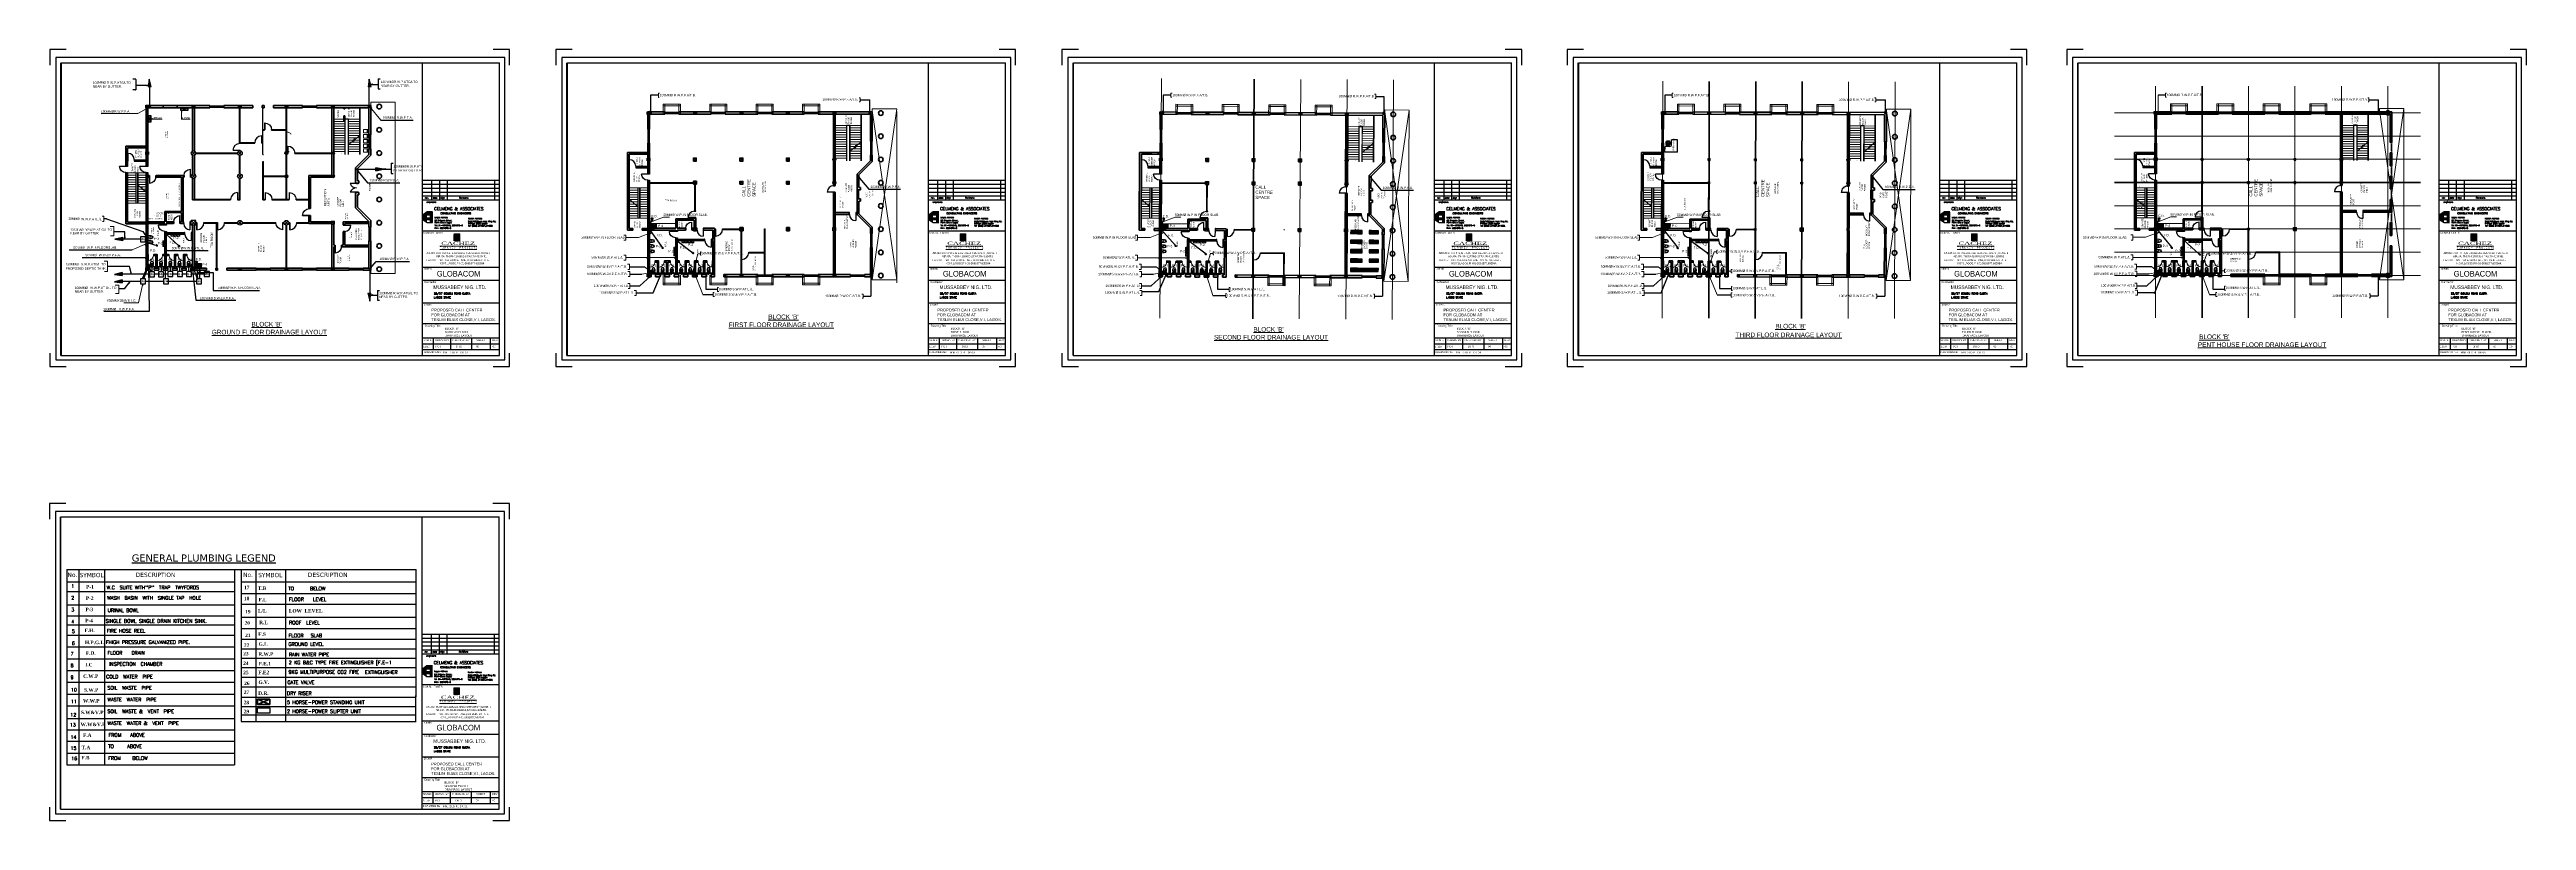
# Paper-space layout 'Layout1' of a CAD drawing. Header units: millimetres. Extents: x -54219 to -52086, y -11167 to -10503.
# The model-space entities are those that its viewports show. They can reach past a viewport. Long polylines and large blocks are cut down to what shows.
import ezdxf

# ---------------------------------------------------------------- set-up
doc = ezdxf.new("R2010")
doc.units = ezdxf.units.MM
doc.header["$LTSCALE"] = 7
doc.header["$MEASUREMENT"] = 0
for name, pattern in [('DASHED', [0.75, 0.5, -0.25]), ('DASHED2', [0.375, 0.25, -0.125]), ('HIDDEN', [0.375, 0.25, -0.125])]:
    doc.linetypes.add(name, pattern=pattern)
doc.layers.get('0').update_dxf_attribs({"lineweight": 5})
for name, color, linetype in [('3', 3, 'Continuous'), ('DOOR-WINDOW', 8, 'Continuous'), ('DOORS', 8, 'Continuous'), ('DRAINAGE', 6, 'Continuous'), ('LAY', 8, 'Continuous'), ('LEGEND', 7, 'Continuous'), ('VPORT', 8, 'Continuous')]:
    doc.layers.add(name, color=color, linetype=linetype)
for name, color, linetype, lineweight in [('Aircons', 6, 'Continuous', 40), ('Dim', 1, 'Continuous', 13), ('Fixtures', 7, 'Continuous', 5), ('gridlines', 8, 'DASHED2', 5), ('Handrails', 8, 'Continuous', 5), ('LAYER1', 8, 'Continuous', 5), ('Layer2', 8, 'Continuous', 25), ('Layer3', 7, 'DASHED', 5), ('Layer4', 8, 'Continuous', 5), ('Layer5', 8, 'Continuous', 25), ('LOGO', 20, 'Continuous', 5), ("Supervisor's seat", 8, 'Continuous', 25), ('text', 8, 'Continuous', 5), ('TEXT1', 8, 'Continuous', 5), ('TEXT3', 8, 'Continuous', 5), ('TEXT4', 8, 'Continuous', 5), ('WALLS', 8, 'Continuous', 35), ('WIN-DOOR', 8, 'Continuous', 13), ('win_doors', 8, 'Continuous', 13), ('WINDOWS_DOORS', 8, 'Continuous', 5)]:
    doc.layers.add(name, color=color, linetype=linetype, lineweight=lineweight)
doc.layers.get('Dim').off()
doc.layers.get('DOOR-WINDOW').off()
doc.styles.add('ASHADE', font='simplex.shx', dxfattribs={"height": 0.2})
doc.styles.add('COMPLEX', font='COMPLEX.shx')
doc.styles.add('LUCY', font='LSANSI.TTF')
doc.styles.add('SIMPLEX', font='SIMPLEX')
doc.styles.add('style1', font='verdana.ttf')
doc.styles.add('STYLUS', font='stylu.ttf')
doc.styles.add('T-N-R', font='times.ttf')
doc.dimstyles.new('DIM100S', dxfattribs={"dimscale": 0, "dimtxt": 200, "dimasz": 200, "dimexe": 100, "dimexo": 200, "dimgap": 100, "dimtad": 1, "dimdec": 0, "dimdsep": 46, "dimlunit": 6, "dimtxsty": 'STYLUS', "dimblk1": 'ARCHTICK', "dimblk2": 'ARCHTICK', "dimsah": 1, "dimcen": 100, "dimclrd": 256, "dimclre": 256, "dimclrt": 10, "dimadec": 0, "dimazin": 0, "dimtfac": 1, "dimtdec": 0, "dimtmove": 2, "dimatfit": 3, "dimldrblk": 'ARCHTICK', "dimfxl": 1, "dimtolj": 1, "dimtzin": 0, "dimarcsym": 0})

# ---------------------------------------------------------------- blocks, each defined once
blk = doc.blocks.new('600 SQ COLUMN')
at = {"layer": 'LAYER1'}
for p, q in [((303, 303), (-297, -297)), ((303, -297), (-297, 303))]:
    blk.add_line(p, q, dxfattribs=at)
at = {"layer": 'Layer2'}
for p, q in [((-297, -297), (-297, 303)), ((-297, 303), (303, 303)), ((303, -297), (303, 303)), ((-297, -297), (303, -297))]:
    blk.add_line(p, q, dxfattribs=at)
blk = doc.blocks.new('600 DIAM COLUMN')
at = {"layer": 'LAYER1'}
for p, q in [((86296, -121048), (85872, -121472)), ((86296, -121472), (85872, -121048))]:
    blk.add_line(p, q, dxfattribs=at)
at = {"layer": 'Layer2'}
blk.add_circle((86084, -121260), 300, dxfattribs=at)
blk = doc.blocks.new('W1800')
at = {"layer": 'WIN-DOOR'}
for points in [[(0, 0), (230, 0), (230, -50), (0, -50)], [(0, -1800), (230, -1800), (230, -1750), (0, -1750)]]:
    blk.add_lwpolyline(points, close=True, dxfattribs=at)
at = {"layer": 'WINDOWS_DOORS'}
for p, q in [((0, -1800), (0, 0)), ((0, 0), (230, 0)), ((230, 0), (230, -1800)), ((230, -1800), (0, -1800)), ((69, -1750), (69, -50)), ((114, -50), (114, -1750)), ((161, -1750), (161, -50))]:
    blk.add_line(p, q, dxfattribs=at)
blk = doc.blocks.new('d900l')
at = {"linetype": 'ByBlock'}
blk.add_line((50, 230), (50, 1030), dxfattribs=at)
for points in [[(0, 0), (50, 0), (50, 230), (0, 230)], [(850, 0), (900, 0), (900, 230), (850, 230)]]:
    blk.add_lwpolyline(points, close=True, dxfattribs=at)
blk.add_arc((50, 230), 800, 0, 90, dxfattribs=at)
blk = doc.blocks.new('1200 DOOR')
at = {"layer": 'Layer2'}
for p, q in [((50, 115), (50, 910)), ((1150, 115), (1150, 910))]:
    blk.add_line(p, q, dxfattribs=at)
for points in [[(0, -115), (50, -115), (50, 115), (0, 115)], [(1150, -115), (1200, -115), (1200, 115), (1150, 115)]]:
    blk.add_lwpolyline(points, close=True, dxfattribs=at)
for centre, start, end in [((-250, 115), 0, 69.33268), ((1450, 115), 110.66732, 180)]:
    blk.add_arc(centre, 850, start, end, dxfattribs=at)
blk = doc.blocks.new('STEP CUT')
at = {"layer": 'Handrails', "linetype": 'Continuous'}
for p, q in [((333, 571), (-86, 79)), ((-225, -85), (-599, -524))]:
    blk.add_line(p, q, dxfattribs=at)
for points, knots in [([(-224, 17), (-266, 20), (-337, 17), (-265, -49), (-225, -85)], [321.7257089, 321.7257089, 321.7257089, 321.7257089, 418.1293981, 535.0348363, 535.0348363, 535.0348363, 535.0348363]), ([(-86, 79), (-42, 49), (80, -36), (-134, 10), (-224, 17)], [0, 0, 0, 0, 115.3059804, 321.7257089, 321.7257089, 321.7257089, 321.7257089])]:
    blk.add_open_spline(points, degree=3, knots=knots, dxfattribs=at)
blk = doc.blocks.new('w1200')
for p, q in [((50, 230), (0, 230)), ((0, 165), (1200, 165)), ((0, 65), (1200, 65)), ((0, 0), (50, 0)), ((50, 230), (1200, 230)), ((50, 65), (50, 165)), ((50, 125), (1150, 125)), ((50, 105), (1150, 105)), ((50, 0), (1200, 0)), ((1200, 230), (1150, 230)), ((1150, 165), (1150, 65)), ((1150, 0), (1200, 0))]:
    blk.add_line(p, q)
blk = doc.blocks.new('STEP ARROW')
at = {"layer": 'text', "insert": (4454, 51), "char_height": 80, "width": 68, "attachment_point": 7}
blk.add_mtext('{\\fStylus BT|b0|i0|c0|p34;UP}', dxfattribs=at)
blk = doc.blocks.new('wc')
for p, q in [((0, 458), (0, 308)), ((0, 150), (0, 0)), ((0, 0), (400, 0)), ((25, 175), (375, 175)), ((50, 458), (50, 408)), ((100, 208), (300, 208)), ((150, 308), (250, 308)), ((190, 208), (190, 175)), ((210, 208), (210, 175)), ((350, 408), (350, 458)), ((400, 308), (400, 458)), ((400, 0), (400, 150))]:
    blk.add_line(p, q)
for centre, radius, start, end in [((100, 308), 100, 180, 270), ((25, 150), 25, 90, 180), ((150, 408), 100, 180, 270), ((250, 408), 100, 270, 0), ((300, 308), 100, 270, 0), ((300, 308), 100, 270, 0), ((375, 150), 25, 360, 90)]:
    blk.add_arc(centre, radius, start, end)
blk.add_ellipse((200, 458), major_axis=(0, 300), ratio=0.6666667, start_param=4.712389, end_param=7.8539816)
blk.add_open_spline([(350, 458), (350, 466), (350, 474), (348, 496), (347, 510), (342, 537), (339, 551), (332, 576), (327, 588), (318, 611), (312, 622), (301, 641), (294, 650), (283, 665), (277, 670), (266, 681), (261, 685), (250, 693), (244, 696), (233, 701), (228, 703), (217, 706), (212, 707), (201, 708), (196, 708), (185, 706), (180, 705), (169, 702), (163, 700), (152, 694), (147, 691), (136, 682), (130, 678), (119, 667), (114, 661), (104, 647), (99, 640), (89, 624), (85, 616), (77, 598), (73, 589), (66, 569), (63, 559), (58, 538), (56, 527), (53, 506), (52, 494), (50, 475), (50, 466), (50, 458)], degree=3, knots=[4.712389, 4.712389, 4.712389, 4.712389, 4.8052943, 4.8052943, 4.9637805, 4.9637805, 5.1222667, 5.1222667, 5.2807528, 5.2807528, 5.439239, 5.439239, 5.5977252, 5.5977252, 5.7247954, 5.7247954, 5.8518656, 5.8518656, 5.9789357, 5.9789357, 6.1060059, 6.1060059, 6.2330761, 6.2330761, 6.3601463, 6.3601463, 6.4872164, 6.4872164, 6.6142866, 6.6142866, 6.7413568, 6.7413568, 6.868427, 6.868427, 6.9954972, 6.9954972, 7.1225673, 7.1225673, 7.2496375, 7.2496375, 7.3767077, 7.3767077, 7.5037779, 7.5037779, 7.630848, 7.630848, 7.7579182, 7.7579182, 7.8539816, 7.8539816, 7.8539816, 7.8539816])
blk = doc.blocks.new('bidet')
for p, q in [((0, 400), (0, 0)), ((0, 0), (400, 0)), ((0, 0), (200, 0)), ((0, 0), (200, 0)), ((400, 0), (400, 400))]:
    blk.add_line(p, q)
for radius in [23.9, 18.9, 13.9]:
    blk.add_circle((200, 50), radius)
blk.add_ellipse((200, 400), major_axis=(0, 256), ratio=0.7808736, start_param=4.712389, end_param=7.8539816)
for points in [[(325, 400), (325, 406), (325, 413), (323, 429), (322, 439), (318, 459), (316, 469), (309, 487), (306, 496), (298, 512), (293, 520), (284, 534), (279, 540), (268, 551), (263, 556), (252, 564), (246, 568), (235, 574), (229, 576), (218, 579), (213, 580), (202, 581), (197, 581), (186, 580), (180, 579), (169, 576), (164, 573), (153, 567), (147, 564), (136, 555), (131, 550), (120, 538), (115, 532), (106, 518), (101, 510), (93, 494), (90, 485), (84, 466), (81, 457), (78, 437), (76, 427), (75, 411), (75, 406), (75, 400)], [(325, 400), (325, 394), (325, 387), (323, 371), (322, 361), (318, 341), (316, 331), (309, 313), (306, 304), (298, 288), (293, 280), (284, 266), (279, 260), (268, 249), (263, 244), (252, 236), (246, 232), (235, 226), (229, 224), (218, 221), (213, 220), (202, 219), (197, 219), (186, 220), (180, 221), (169, 224), (164, 227), (153, 233), (147, 236), (136, 245), (131, 250), (120, 262), (115, 268), (106, 282), (101, 290), (93, 306), (90, 315), (84, 334), (81, 343), (78, 363), (76, 373), (75, 389), (75, 394), (75, 400)]]:
    blk.add_open_spline(points, degree=3, knots=[4.712389, 4.712389, 4.712389, 4.712389, 4.8098478, 4.8098478, 4.9655692, 4.9655692, 5.1212905, 5.1212905, 5.2770119, 5.2770119, 5.4327333, 5.4327333, 5.5884546, 5.5884546, 5.744176, 5.744176, 5.8998974, 5.8998974, 6.0556187, 6.0556187, 6.2113401, 6.2113401, 6.3670615, 6.3670615, 6.5227828, 6.5227828, 6.6785042, 6.6785042, 6.8342256, 6.8342256, 6.9899469, 6.9899469, 7.1456683, 7.1456683, 7.3013896, 7.3013896, 7.457111, 7.457111, 7.6128324, 7.6128324, 7.7685537, 7.7685537, 7.8539816, 7.8539816, 7.8539816, 7.8539816])
blk = doc.blocks.new('d750l-150')
at = {"layer": 'WINDOWS_DOORS'}
blk.add_line((50, 150), (50, 800), dxfattribs=at)
for points in [[(50, 0), (0, 0), (0, 150), (50, 150)], [(750, 0), (700, 0), (700, 150), (750, 150)]]:
    blk.add_lwpolyline(points, close=True, dxfattribs=at)
blk.add_arc((50, 150), 650, 0, 90, dxfattribs=at)
blk = doc.blocks.new('sink900')
for p, q in [((0, 600), (0, 0)), ((900, 600), (0, 600)), ((0, 600), (50, 600)), ((0, 600), (100, 600)), ((0, 0), (900, 0)), ((20, 580), (20, 20)), ((880, 580), (20, 580)), ((20, 20), (880, 20)), ((450, 450), (50, 50)), ((50, 450), (450, 50)), ((50, 450), (50, 50)), ((450, 450), (50, 450)), ((50, 50), (450, 50)), ((168, 489), (325, 489)), ((230, 518), (230, 390)), ((230, 518), (260, 518)), ((260, 390), (230, 390)), ((260, 518), (260, 390)), ((450, 50), (450, 450)), ((450, 50), (450, 450)), ((450, 450), (850, 450)), ((490, 50), (490, 450)), ((490, 425), (850, 425)), ((490, 400), (850, 400)), ((490, 375), (850, 375)), ((490, 350), (850, 350)), ((490, 325), (850, 325)), ((490, 300), (850, 300)), ((490, 275), (850, 275)), ((850, 250), (490, 250)), ((850, 225), (490, 225)), ((850, 225), (490, 225)), ((850, 200), (490, 200)), ((850, 175), (490, 175)), ((850, 150), (490, 150)), ((850, 125), (490, 125)), ((850, 100), (490, 100)), ((850, 75), (490, 75)), ((850, 50), (490, 50)), ((850, 450), (850, 50)), ((880, 20), (880, 580)), ((900, 0), (900, 600))]:
    blk.add_line(p, q)
for centre, radius in [((197, 485), 20), ((250, 250), 40), ((250, 250), 30), ((288, 485), 20)]:
    blk.add_circle(centre, radius)
blk = doc.blocks.new('900 DOOR 2')
at = {"layer": 'Layer5'}
for p, q in [((900, 20), (0, 20)), ((900, 0), (0, 0))]:
    blk.add_line(p, q, dxfattribs=at)
blk.add_arc((0, 0), 900, 0, 90, dxfattribs=at)
blk = doc.blocks.new('DESK N SEAT 1')
at = {"layer": "Supervisor's seat"}
for p, q in [((-823, -823), (-823, 777)), ((-823, 777), (-73, 777)), ((-73, 177), (-73, 777)), ((97, 564), (85, 548)), ((306, 387), (85, 548)), ((306, 364), (85, 204)), ((312, 395), (91, 556)), ((312, 356), (91, 195)), ((318, 403), (97, 564)), ((318, 348), (97, 187)), ((164, 131), (514, 131)), ((164, 91), (514, 91)), ((340, 411), (425, 670)), ((340, 341), (425, 81)), ((350, 408), (434, 667)), ((350, 344), (434, 84)), ((359, 404), (444, 664)), ((359, 347), (444, 87)), ((373, 386), (646, 386)), ((373, 376), (646, 376)), ((373, 366), (646, 366)), ((444, 664), (425, 670)), ((425, 81), (444, 87)), ((534, 155), (534, 597)), ((559, 573), (624, 573)), ((559, 179), (624, 179)), ((594, 179), (594, 573)), ((624, 179), (624, 573)), ((646, 366), (646, 386)), ((-823, -823), (777, -823)), ((177, -73), (777, -73)), ((777, -823), (777, -73))]:
    blk.add_line(p, q, dxfattribs=at)
for points in [[(103, 535), (95, 525), (62, 549), (69, 559)], [(103, 216), (95, 227), (62, 202), (69, 192)], [(115, 551), (122, 562), (89, 586), (81, 576)], [(115, 200), (122, 189), (89, 165), (81, 176)], [(164, 661), (164, 621), (514, 621), (514, 661)], [(164, 91), (164, 131), (514, 131), (514, 91)], [(418, 650), (406, 654), (418, 693), (431, 689)], [(418, 102), (406, 98), (418, 58), (431, 62)], [(437, 644), (449, 640), (462, 679), (450, 683)], [(437, 108), (449, 112), (462, 72), (450, 68)], [(624, 386), (624, 399), (666, 399), (666, 386)], [(624, 366), (624, 353), (666, 353), (666, 366)]]:
    blk.add_lwpolyline(points, close=True, dxfattribs=at)
blk.add_lwpolyline([(564, 201), (564, 551, 0.4142136), (514, 601), (164, 601, 0.4142136), (114, 551), (114, 201, 0.4142136), (164, 151), (514, 151, 0.4142136)], format="xyb", close=True, dxfattribs=at)
blk.add_circle((339, 376), 35, dxfattribs=at)
blk.add_arc((177, 177), 250, 180, 270, dxfattribs=at)
blk = doc.blocks.new('250 COLUMN')
at = {"layer": 'LAYER1'}
for p, q in [((125, 125), (-125, -125)), ((-125, 125), (125, -125))]:
    blk.add_line(p, q, dxfattribs=at)
at = {"layer": 'Layer2'}
for p, q in [((-125, 125), (125, 125)), ((-125, 125), (-125, -125)), ((125, 125), (125, -125)), ((-125, -125), (125, -125))]:
    blk.add_line(p, q, dxfattribs=at)
blk = doc.blocks.new('BASIN350')
for p, q in [((0, 200), (0, 0)), ((0, 0), (350, 0)), ((25, 200), (25, 50)), ((25, 50), (325, 50)), ((300, 250), (50, 250)), ((300, 225), (50, 225)), ((325, 50), (325, 200)), ((350, 0), (350, 200))]:
    blk.add_line(p, q)
for radius in [17.4, 12.4]:
    blk.add_circle((175, 75), radius)
for centre, radius, start, end in [((50, 200), 50, 90, 180), ((50, 200), 25, 90, 180), ((300, 200), 50, 0, 90), ((300, 200), 25, 360, 90)]:
    blk.add_arc(centre, radius, start, end)
blk = doc.blocks.new('chair600')
for p, q in [((0, 750), (0, 650)), ((0, 650), (600, 650))]:
    blk.add_line(p, q)
blk.add_lwpolyline([(0, 0), (600, 0), (600, 750), (0, 750)], close=True)
blk = doc.blocks.new('_ArchTick')
at = {"color": 0, "const_width": 0.15}
blk.add_lwpolyline([(-0.5, -0.5), (0.5, 0.5)], dxfattribs=at)

msp = doc.modelspace()

# ---------------------------------------------------------------- hatches: boundary and pattern name
at = {"layer": 'Fixtures'}
h = msp.add_hatch(dxfattribs=at)
h.set_pattern_fill('ANSI31', color=256, scale=36, style=0)
h.set_pattern_definition([(45, (-12097.081, 18224.9643), (-3.18198052, 3.18198052), [])])
h.paths.add_polyline_path([(29632, -78213, 1.0000002), (29419, -78213, 1.0000002)])
h = msp.add_hatch(dxfattribs=at)
h.set_pattern_fill('ANSI31', color=256, scale=36, style=0)
h.set_pattern_definition([(45, (1097.477, -794.5024), (-3.18198052, 3.18198052), [])])
h.paths.add_polyline_path([(32490, -78299, 1), (32277, -78299, 1)])
h = msp.add_hatch(dxfattribs=at)
h.set_pattern_fill('ANSI31', color=256, scale=36, style=0)
h.set_pattern_definition([(45, (-6954.68, 16097.1776), (-3.18198052, 3.18198052), [])])
h.paths.add_polyline_path([(34774, -80341, 1.0000002), (34562, -80341, 1.0000002)])
h = msp.add_hatch(dxfattribs=at)
h.set_pattern_fill('ANSI31', color=256, scale=36, style=0)
h.set_pattern_definition([(45, (-2126.2427, -45971.2037), (-3.18198052, 3.18198052), [])])
h.paths.add_polyline_path([(29266, -123475, 1.0000002), (29053, -123475, 1.0000002)])
h = msp.add_hatch(dxfattribs=at)
h.set_pattern_fill('ANSI31', color=256, scale=36, style=0)
h.set_pattern_definition([(45, (-780.5463, -49730.9195), (-3.18198052, 3.18198052), [])])
h.paths.add_polyline_path([(30612, -127235, 1.0000002), (30399, -127235, 1.0000002)])
h = msp.add_hatch(dxfattribs=at)
h.set_pattern_fill('ANSI31', color=256, scale=36, style=0)
h.set_pattern_definition([(45, (3154.2024, -50400.601), (-3.18198052, 3.18198052), [])])
h.paths.add_polyline_path([(34547, -127905, 1.0000002), (34334, -127905, 1.0000002)])
h = msp.add_hatch(dxfattribs=at)
h.set_pattern_fill('ANSI31', color=256, scale=36, style=0)
h.set_pattern_definition([(45, (374.7413, -105290.878), (-3.18198052, 3.18198052), [])])
h.paths.add_polyline_path([(31767, -182795, 1.0000002), (31554, -182795, 1.0000002)])
h = msp.add_hatch(dxfattribs=at)
h.set_pattern_fill('ANSI31', color=256, scale=36, style=0)
h.set_pattern_definition([(45, (1905.3024, -108779.3896), (-3.18198052, 3.18198052), [])])
h.paths.add_polyline_path([(33298, -186284, 1.0000002), (33085, -186284, 1.0000002)])
h = msp.add_hatch(dxfattribs=at)
h.set_pattern_fill('ANSI31', color=256, scale=36, style=0)
h.set_pattern_definition([(45, (5789.7735, -109840.84), (-3.18198052, 3.18198052), [])])
h.paths.add_polyline_path([(37182, -187345, 1.0000002), (36969, -187345, 1.0000002)])
h = msp.add_hatch(dxfattribs=at)
h.set_pattern_fill('ANSI31', color=256, scale=36, style=0)
h.set_pattern_definition([(45, (3932.422, -165560.436), (-3.18198052, 3.18198052), [])])
h.paths.add_polyline_path([(35325, -243065, 1.0000002), (35112, -243065, 1.0000002)])
h = msp.add_hatch(dxfattribs=at)
h.set_pattern_fill('ANSI31', color=256, scale=36, style=0)
h.set_pattern_definition([(45, (5456.4384, -169340.6365), (-3.18198052, 3.18198052), [])])
h.paths.add_polyline_path([(36849, -246845, 1.0000002), (36636, -246845, 1.0000002)])
h = msp.add_hatch(dxfattribs=at)
h.set_pattern_fill('ANSI31', color=256, scale=36, style=0)
h.set_pattern_definition([(45, (9342.904, -170020.824), (-3.18198052, 3.18198052), [])])
h.paths.add_polyline_path([(40735, -247525, 1.0000002), (40523, -247525, 1.0000002)])
h = msp.add_hatch(dxfattribs=at)
h.set_pattern_fill('ANSI31', color=256, scale=36, style=0)
h.set_pattern_definition([(45, (1310.9556, -234856.6648), (-3.18198052, 3.18198052), [])])
h.paths.add_polyline_path([(32703, -312361, 1.0000002), (32491, -312361, 1.0000002)])
h = msp.add_hatch(dxfattribs=at)
h.set_pattern_fill('ANSI31', color=256, scale=36, style=0)
h.set_pattern_definition([(45, (2930.1822, -238628.191), (-3.18198052, 3.18198052), [])])
h.paths.add_polyline_path([(34322, -316132, 1.0000002), (34110, -316132, 1.0000002)])
h = msp.add_hatch(dxfattribs=at)
h.set_pattern_fill('ANSI31', color=256, scale=36, style=0)
h.set_pattern_definition([(45, (6549.6296, -239500.185), (-3.18198052, 3.18198052), [])])
h.paths.add_polyline_path([(37942, -317004, 1.0000002), (37729, -317004, 1.0000002)])

# ---------------------------------------------------------------- linework, layer by layer
msp.add_line((31063, -80982), (31463, -80982))
at = {"layer": 'Aircons', "color": 5, "lineweight": 25}
for points in [[(32633, -60784), (32633, -60534), (33533, -60534), (33533, -60784)], [(28480, -61412), (28730, -61412), (28730, -62312), (28480, -62312)]]:
    msp.add_lwpolyline(points, close=True, dxfattribs=at)
at = {"layer": 'Aircons', "lineweight": 25}
msp.add_circle((28602, -60285), 108, dxfattribs=at)
at = {"layer": 'DRAINAGE', "color": 6, "lineweight": 25}
for p, q in [((28552, -56737), (28392, -57745)), ((28782, -57745), (28552, -56737)), ((56978, -56737), (56818, -57745)), ((57208, -57745), (56978, -56737)), ((28782, -57745), (28392, -57745)), ((57208, -57745), (56818, -57745)), ((57804, -68591), (57804, -68201)), ((58812, -68362), (57804, -68201)), ((57804, -68591), (58812, -68362)), ((25114, -77179), (24107, -77409)), ((24107, -77409), (25114, -77569)), ((25114, -77179), (25114, -77569)), ((24052, -81960), (25060, -82120)), ((25059, -82669), (24052, -82899)), ((24052, -82899), (25059, -83059)), ((25059, -82669), (25059, -83059)), ((56800, -84397), (57190, -84397)), ((56800, -84397), (57029, -85404)), ((57029, -85404), (57190, -84397))]:
    msp.add_line(p, q, dxfattribs=at)
at = {"layer": 'DRAINAGE', "color": 6, "linetype": 'HIDDEN', "lineweight": 25}
for p, q in [((56978, -60159), (56978, -56718)), ((28601, -60177), (28601, -57684)), ((55390, -68362), (58831, -68362)), ((30648, -82542), (30648, -76748)), ((30676, -76731), (32397, -78303)), ((30685, -76712), (32284, -76712)), ((31513, -76712), (31513, -76891)), ((31917, -76712), (31917, -76891)), ((32314, -76742), (32314, -76891)), ((27398, -77409), (24107, -77409)), ((27990, -77748), (29543, -78219)), ((28026, -77545), (28469, -77801)), ((28031, -77280), (28481, -77133)), ((30648, -77779), (30427, -77779)), ((30648, -78176), (30431, -78176)), ((27404, -82864), (25059, -82864)), ((28403, -80748), (27638, -82542)), ((28425, -80929), (27810, -82542)), ((30385, -82864), (28054, -82864)), ((34645, -82864), (30835, -82864)), ((34844, -82542), (34695, -80453)), ((35028, -80844), (35028, -82542)), ((57029, -81289), (57029, -85404)), ((28775, -124774), (29131, -123578)), ((28801, -124786), (29477, -124786)), ((29477, -124476), (29477, -124789)), ((28796, -124824), (30518, -127242)), ((32361, -126293), (34441, -127924)), ((31263, -184105), (31978, -184105)), ((31263, -184105), (33237, -186284)), ((31276, -184093), (31632, -182897)), ((31978, -183796), (31978, -184109)), ((34862, -185613), (37142, -187351)), ((34834, -244363), (35189, -243167)), ((34854, -244413), (36795, -246853)), ((34860, -244375), (35535, -244375)), ((35535, -244066), (35535, -244378)), ((38419, -245882), (40627, -247515)), ((38410, -250179), (40509, -250179)), ((32212, -313659), (32568, -312463)), ((32914, -313362), (32914, -313641)), ((32233, -313710), (34220, -316119)), ((32238, -313671), (32884, -313671)), ((35798, -315179), (37803, -316991))]:
    msp.add_line(p, q, dxfattribs=at)
at = {"layer": 'DRAINAGE', "color": 3, "linetype": 'HIDDEN', "lineweight": 25}
for p, q in [((25060, -81730), (24052, -81960)), ((25060, -81730), (25060, -82120)), ((28561, -81925), (25060, -81925)), ((28504, -80940), (28806, -81639)), ((28803, -80661), (28803, -80523)), ((28803, -80661), (28972, -80661)), ((28888, -80661), (28888, -81639)), ((28972, -80661), (28972, -80517)), ((29752, -81925), (29211, -81925)), ((29984, -80648), (29984, -80510)), ((29984, -80648), (30154, -80648)), ((30070, -80648), (30070, -81639)), ((30154, -80648), (30154, -80504)), ((31041, -81925), (30402, -81925)), ((31177, -80628), (31177, -80489)), ((31177, -80628), (31347, -80628)), ((31263, -80628), (31263, -81599)), ((31347, -80628), (31347, -80483)), ((32263, -81925), (31491, -81925)), ((32380, -80638), (32380, -80500)), ((32380, -80638), (32550, -80638)), ((32466, -80638), (32466, -81599)), ((32550, -80638), (32550, -80494)), ((33348, -81925), (32835, -81925)), ((33547, -80636), (33547, -80498)), ((33547, -80636), (33717, -80636)), ((33633, -80636), (33633, -81599)), ((33717, -80636), (33717, -80492)), ((35628, -81925), (33998, -81925)), ((29229, -130196), (29229, -129982)), ((29229, -130196), (29432, -130196)), ((29326, -130637), (29326, -130196)), ((29432, -130196), (29432, -129982)), ((30404, -130196), (30404, -129982)), ((30404, -130196), (30608, -130196)), ((30523, -130637), (30523, -130196)), ((30608, -130196), (30608, -129982)), ((31605, -130196), (31605, -129982)), ((31605, -130196), (31809, -130196)), ((31707, -130607), (31707, -130196)), ((31809, -130196), (31809, -129982)), ((32812, -130196), (32812, -129982)), ((32812, -130196), (33016, -130196)), ((32904, -130607), (32904, -130196)), ((33016, -130196), (33016, -129982)), ((33986, -130196), (33986, -129982)), ((33986, -130196), (34189, -130196)), ((34100, -130637), (34100, -130196)), ((34189, -130196), (34189, -129982)), ((35193, -130196), (35193, -129982)), ((35193, -130196), (35396, -130196)), ((35285, -130637), (35285, -130196)), ((35396, -130196), (35396, -129982)), ((36366, -130201), (36366, -129987)), ((36367, -130201), (36570, -130201)), ((36481, -130607), (36481, -130201)), ((36570, -130201), (36570, -129987)), ((31418, -189957), (31418, -189827)), ((31730, -189516), (31730, -189302)), ((31730, -189516), (31933, -189516)), ((31835, -189987), (31835, -189516)), ((31933, -189516), (31933, -189302)), ((32905, -189516), (32905, -189302)), ((32905, -189516), (33108, -189516)), ((33011, -189987), (33011, -189516)), ((33108, -189516), (33108, -189302)), ((34106, -189516), (34106, -189302)), ((34106, -189516), (34310, -189516)), ((34208, -189957), (34208, -189516)), ((34310, -189516), (34310, -189302)), ((35313, -189516), (35313, -189302)), ((35313, -189516), (35517, -189516)), ((35405, -189957), (35405, -189516)), ((35517, -189516), (35517, -189302)), ((36487, -189516), (36487, -189302)), ((36487, -189516), (36690, -189516)), ((36601, -189987), (36601, -189516)), ((36690, -189516), (36690, -189302)), ((37694, -189516), (37694, -189302)), ((37694, -189516), (37897, -189516)), ((37786, -189987), (37786, -189516)), ((37897, -189516), (37897, -189302)), ((38867, -189521), (38867, -189307)), ((38868, -189521), (39071, -189521)), ((38982, -189957), (38982, -189521)), ((38982, -189801), (38982, -189565)), ((39071, -189521), (39071, -189307)), ((35288, -249785), (35288, -249571)), ((35491, -249785), (35491, -249571)), ((36463, -249785), (36463, -249571)), ((36666, -249785), (36666, -249571)), ((37664, -249785), (37664, -249571)), ((37867, -249785), (37867, -249571)), ((38871, -249785), (38871, -249571)), ((39074, -249785), (39074, -249571)), ((40045, -249785), (40045, -249571)), ((40248, -249785), (40248, -249571)), ((41251, -249785), (41251, -249571)), ((41455, -249785), (41455, -249571)), ((42425, -249785), (42425, -249571)), ((42629, -249785), (42629, -249571)), ((35004, -250243), (37736, -250243)), ((35288, -249785), (35491, -249785)), ((35385, -250243), (35385, -249785)), ((36463, -249785), (36666, -249785)), ((36581, -250213), (36581, -249785)), ((37664, -249785), (37867, -249785)), ((37766, -250213), (37766, -249785)), ((38871, -249785), (39074, -249785)), ((38962, -250213), (38962, -249785)), ((38992, -250243), (42487, -250243)), ((40045, -249785), (40248, -249785)), ((40159, -250213), (40159, -249785)), ((41251, -249785), (41455, -249785)), ((41343, -250213), (41343, -249785)), ((42425, -249785), (42629, -249785)), ((42517, -250213), (42517, -249785)), ((32365, -319540), (35114, -319540)), ((32666, -319081), (32666, -318868)), ((32666, -319081), (32870, -319081)), ((32763, -319540), (32763, -319081)), ((32870, -319081), (32870, -318868)), ((33841, -319081), (33841, -318868)), ((33841, -319081), (34045, -319081)), ((33960, -319540), (33960, -319081)), ((34045, -319081), (34045, -318868)), ((35042, -319081), (35042, -318868)), ((35042, -319081), (35246, -319081)), ((35144, -319510), (35144, -319081)), ((35246, -319081), (35246, -318868)), ((36250, -319081), (36250, -318868)), ((36250, -319081), (36453, -319081)), ((36341, -319510), (36341, -319081)), ((36371, -319540), (39866, -319540)), ((36453, -319081), (36453, -318868)), ((37423, -319081), (37423, -318868)), ((37423, -319081), (37626, -319081)), ((37537, -319540), (37537, -319081)), ((37626, -319081), (37626, -318868)), ((38630, -319081), (38630, -318868)), ((38630, -319081), (38833, -319081)), ((38738, -319510), (38738, -319081)), ((38833, -319081), (38833, -318868)), ((39804, -319081), (39804, -318868)), ((39804, -319081), (40007, -319081)), ((39896, -319510), (39896, -319081)), ((40007, -319081), (40007, -318868))]:
    msp.add_line(p, q, dxfattribs=at)
at = {"layer": 'DRAINAGE', "color": 3, "linetype": 'HIDDEN'}
for p, q in [((31113, -80524), (31113, -80574)), ((31413, -80574), (31413, -80524)), ((34052, -80919), (33840, -81709)), ((28915, -130500), (28915, -130607)), ((31677, -130637), (28945, -130637)), ((36451, -130637), (32934, -130637)), ((34555, -130504), (34555, -130637)), ((34178, -189987), (31448, -189987)), ((38952, -189987), (35435, -189987)), ((37064, -189987), (37064, -189860)), ((34974, -250089), (34974, -250213)), ((40627, -250104), (40627, -250243)), ((32335, -319376), (32335, -319510)), ((37467, -319108), (37567, -319108)), ((38000, -319391), (38000, -319540))]:
    msp.add_line(p, q, dxfattribs=at)
at = {"layer": 'DRAINAGE', "color": 6, "linetype": 'HIDDEN'}
for p, q in [((34105, -80721), (34793, -82613)), ((28762, -130261), (28762, -124839)), ((28762, -127016), (28970, -127016)), ((28765, -127682), (28973, -127682)), ((28771, -126350), (28979, -126350)), ((32083, -127724), (32319, -127724)), ((32097, -127321), (32322, -127321)), ((32322, -130540), (32322, -126301)), ((32369, -126246), (34350, -126246)), ((33176, -126252), (33176, -126432)), ((33577, -126251), (33577, -126431)), ((33979, -126249), (33979, -126430)), ((34380, -126276), (34380, -126423)), ((28792, -130291), (28879, -130291)), ((32090, -128124), (32326, -128124)), ((34454, -130570), (32352, -130570)), ((34484, -130540), (34484, -130307)), ((31263, -189581), (31263, -184105)), ((34870, -185565), (36851, -185565)), ((35677, -185571), (35677, -185752)), ((36078, -185570), (36078, -185751)), ((36480, -185569), (36480, -185749)), ((36881, -185595), (36881, -185743)), ((31263, -186335), (31471, -186335)), ((31266, -187002), (31474, -187002)), ((31272, -185670), (31480, -185670)), ((34584, -187043), (34820, -187043)), ((34591, -187444), (34827, -187444)), ((34598, -186641), (34823, -186641)), ((34823, -189894), (34823, -185621)), ((31293, -189611), (31380, -189611)), ((36954, -189924), (34853, -189924)), ((36984, -189894), (36984, -189658)), ((34821, -249850), (34821, -244429)), ((34830, -245940), (35038, -245940)), ((38380, -250149), (38380, -245890)), ((38428, -245835), (40409, -245835)), ((39235, -245841), (39235, -246021)), ((39636, -245840), (39636, -246020)), ((40038, -245839), (40038, -246019)), ((40439, -245865), (40439, -246012)), ((34821, -246605), (35029, -246605)), ((38141, -247313), (38378, -247313)), ((38148, -247713), (38385, -247713)), ((38155, -246910), (38380, -246910)), ((34851, -249880), (34938, -249880)), ((40539, -249913), (40539, -250149)), ((32200, -319147), (32200, -313725)), ((32200, -315901), (32408, -315901)), ((32208, -315236), (32417, -315236)), ((35520, -316609), (35756, -316609)), ((35534, -316207), (35759, -316207)), ((35759, -319443), (35759, -315186)), ((35806, -315131), (37787, -315131)), ((36613, -315137), (36613, -315318)), ((37014, -315136), (37014, -315316)), ((37416, -315135), (37416, -315315)), ((37817, -315161), (37817, -315308)), ((32230, -319177), (32317, -319177)), ((35527, -317009), (35763, -317009)), ((35789, -319473), (37885, -319473)), ((37915, -319209), (37915, -319443))]:
    msp.add_line(p, q, dxfattribs=at)
at = {"layer": 'DRAINAGE', "color": 6}
msp.add_lwpolyline([(27398, -77748), (28048, -77748), (28048, -77098), (27398, -77098)], close=True, dxfattribs=at)
at = {"layer": 'DRAINAGE', "color": 3}
for points in [[(27404, -83192), (28054, -83192), (28054, -82542), (27404, -82542)], [(28561, -82289), (29211, -82289), (29211, -81639), (28561, -81639)], [(29752, -82289), (30402, -82289), (30402, -81639), (29752, -81639)], [(30366, -83192), (31016, -83192), (31016, -82542), (30366, -82542)], [(30964, -82249), (31614, -82249), (31614, -81599), (30964, -81599)], [(32185, -82249), (32835, -82249), (32835, -81599), (32185, -81599)], [(33348, -82249), (33998, -82249), (33998, -81599), (33348, -81599)], [(34645, -83192), (35295, -83192), (35295, -82542), (34645, -82542)], [(35662, -82249), (36312, -82249), (36312, -81599), (35662, -81599)]]:
    msp.add_lwpolyline(points, close=True, dxfattribs=at)
at = {"layer": 'DRAINAGE', "color": 6}
for centre, radius in [((28435, -80728), 37.5), ((34076, -80706), 37.5), ((28892, -130294), 37.5), ((28958, -130847), 50), ((34483, -130276), 37.5), ((31393, -189613), 37.5), ((31459, -190166), 50), ((36987, -189628), 37.5), ((34950, -249883), 37.5), ((35017, -250436), 50), ((40548, -249892), 37.5), ((32329, -319179), 37.5), ((32396, -319732), 50), ((37920, -319190), 37.5)]:
    msp.add_circle(centre, radius, dxfattribs=at)
at = {"layer": 'DRAINAGE', "color": 3, "linetype": 'HIDDEN'}
for centre in [(28463, -80909), (34070, -80894), (28908, -130458), (34557, -130458), (31409, -189778), (34967, -250047), (40629, -250063), (38002, -319341)]:
    msp.add_circle(centre, 50, dxfattribs=at)
at = {"layer": 'DRAINAGE', "color": 6, "linetype": 'HIDDEN', "lineweight": 25}
for centre, radius in [((28959, -109828), 72.8), ((57283, -109850), 72.8), ((28765, -124800), 39), ((57429, -130842), 72.8), ((31575, -169110), 72.8), ((60083, -169260), 72.8), ((59930, -190302), 72.8), ((35103, -229418), 72.8), ((63580, -229439), 72.8), ((34824, -244390), 39), ((63488, -250431), 72.8), ((32481, -298714), 72.8), ((60959, -298735), 72.8), ((32202, -313686), 39), ((60867, -319728), 72.8)]:
    msp.add_circle(centre, radius, dxfattribs=at)
at = {"layer": 'DRAINAGE', "color": 3}
for centre in [(37064, -189810), (32345, -319344)]:
    msp.add_circle(centre, 50, dxfattribs=at)
at = {"layer": 'DRAINAGE', "color": 6, "linetype": 'HIDDEN', "lineweight": 25}
for centre, start, end in [((32284, -76742), 360, 90), ((38410, -250149), 180, 270), ((32884, -313641), 270, 0)]:
    msp.add_arc(centre, 30, start, end, dxfattribs=at)
at = {"layer": 'DRAINAGE', "color": 6, "linetype": 'HIDDEN'}
for centre, start, end in [((34350, -126276), 360, 90), ((28792, -130261), 180, 270), ((32352, -130540), 180, 270), ((34454, -130540), 270, 0), ((36851, -185595), 360, 90), ((31293, -189581), 180, 270), ((34853, -189894), 180, 270), ((36954, -189894), 270, 0), ((40409, -245865), 360, 90), ((34851, -249850), 180, 270), ((40509, -250149), 270, 0), ((37787, -315161), 360, 90), ((32230, -319147), 180, 270), ((35789, -319443), 180, 270), ((37885, -319443), 270, 0)]:
    msp.add_arc(centre, 30, start, end, dxfattribs=at)
at = {"layer": 'DRAINAGE', "color": 3, "linetype": 'HIDDEN'}
for centre, start, end in [((28945, -130607), 180, 270), ((32934, -130607), 180, 270), ((36451, -130607), 270, 0), ((31448, -189957), 180, 270), ((35435, -189957), 180, 270), ((40189, -250213), 180, 270)]:
    msp.add_arc(centre, 30, start, end, dxfattribs=at)
at = {"layer": 'DRAINAGE', "color": 3, "linetype": 'HIDDEN', "lineweight": 25}
for centre, start, end in [((31677, -130607), 270, 360), ((34178, -189957), 270, 360), ((38952, -189957), 270, 0), ((35004, -250213), 180, 270), ((36551, -250213), 270, 0), ((37736, -250213), 270, 0), ((38992, -250213), 180, 270), ((41313, -250213), 270, 360), ((42487, -250213), 270, 0), ((32365, -319510), 180, 270), ((35114, -319510), 270, 0), ((36371, -319510), 180, 270), ((38708, -319510), 270, 0), ((39866, -319510), 270, 0)]:
    msp.add_arc(centre, 30, start, end, dxfattribs=at)
at = {"layer": 'DRAINAGE', "color": 3, "linetype": 'HIDDEN'}
msp.add_solid([(24052, -81960), (25060, -81730), (25060, -82120)], dxfattribs=at)
at = {"layer": 'Fixtures'}
for p, q in [((31063, -80524), (31063, -80674)), ((31063, -80832), (31063, -80982)), ((31088, -80807), (31438, -80807)), ((31163, -80774), (31363, -80774)), ((31213, -80674), (31313, -80674)), ((31253, -80774), (31253, -80807)), ((31273, -80774), (31273, -80807)), ((31463, -80674), (31463, -80524)), ((31463, -80982), (31463, -80832)), ((32242, -124116), (28822, -124116)), ((33880, -130073), (33880, -130223)), ((33880, -130381), (33880, -130531)), ((33880, -130531), (34280, -130531)), ((33905, -130356), (34255, -130356)), ((33930, -130073), (33930, -130123)), ((33980, -130323), (34180, -130323)), ((34030, -130223), (34130, -130223)), ((34070, -130323), (34070, -130356)), ((34090, -130323), (34090, -130356)), ((34230, -130123), (34230, -130073)), ((34280, -130223), (34280, -130073)), ((34280, -130531), (34280, -130381)), ((36270, -130073), (36270, -130223)), ((36270, -130381), (36270, -130531)), ((36270, -130531), (36670, -130531)), ((36295, -130356), (36645, -130356)), ((36320, -130073), (36320, -130123)), ((36370, -130323), (36570, -130323)), ((36420, -130223), (36520, -130223)), ((36460, -130323), (36460, -130356)), ((36480, -130323), (36480, -130356)), ((36620, -130123), (36620, -130073)), ((36670, -130223), (36670, -130073)), ((36670, -130531), (36670, -130381)), ((34778, -183454), (31358, -183435)), ((36571, -189687), (36571, -189720)), ((36591, -189687), (36591, -189720)), ((38961, -189643), (38961, -189675)), ((38981, -189643), (38981, -189675)), ((38314, -243712), (34894, -243705)), ((40339, -250120), (40339, -249970)), ((35680, -313001), (32260, -313001)), ((37507, -319208), (37507, -319241)), ((37527, -319208), (37527, -319241))]:
    msp.add_line(p, q, dxfattribs=at)
at = {"layer": 'Fixtures', "lineweight": 25}
for centre, radius in [((32383, -78299), 106), ((32399, -78328), 46.8), ((34668, -80341), 106), ((29160, -123475), 106), ((29175, -123505), 46.8), ((31661, -182795), 106), ((31676, -182825), 46.8), ((35218, -243065), 106), ((35234, -243094), 46.8), ((32597, -312361), 106), ((32612, -312391), 46.8)]:
    msp.add_circle(centre, radius, dxfattribs=at)
at = {"layer": 'Fixtures'}
for centre, radius, start, end in [((31163, -80674), 100, 180, 270), ((31088, -80832), 25, 90, 180), ((31213, -80574), 100, 180, 270), ((31313, -80574), 100, 270, 0), ((31363, -80674), 100, 270, 0), ((31363, -80674), 100, 270, 0), ((31438, -80832), 25, 0, 90), ((33980, -130223), 100, 180, 270), ((33905, -130381), 25, 90, 180), ((34030, -130123), 100, 180, 270), ((34130, -130123), 100, 270, 0), ((34180, -130223), 100, 270, 0), ((34180, -130223), 100, 270, 0), ((34255, -130381), 25, 0, 90), ((36370, -130223), 100, 180, 270), ((36295, -130381), 25, 90, 180), ((36420, -130123), 100, 180, 270), ((36520, -130123), 100, 270, 0), ((36570, -130223), 100, 270, 0), ((36570, -130223), 100, 270, 0), ((36645, -130381), 25, 0, 90)]:
    msp.add_arc(centre, radius, start, end, dxfattribs=at)
for centre in [(31263, -80524), (34080, -130073), (36470, -130073)]:
    msp.add_ellipse(centre, major_axis=(0, 300), ratio=0.6666667, start_param=4.712389, end_param=7.8539816, dxfattribs=at)
for points in [[(31413, -80524), (31413, -80516), (31412, -80508), (31411, -80485), (31409, -80472), (31405, -80444), (31402, -80431), (31394, -80406), (31390, -80394), (31380, -80371), (31375, -80360), (31363, -80341), (31357, -80332), (31345, -80317), (31340, -80311), (31329, -80301), (31323, -80297), (31312, -80289), (31307, -80286), (31296, -80281), (31290, -80279), (31280, -80276), (31274, -80275), (31264, -80274), (31258, -80274), (31248, -80275), (31242, -80277), (31231, -80280), (31226, -80282), (31215, -80288), (31209, -80291), (31198, -80299), (31193, -80304), (31182, -80315), (31177, -80321), (31166, -80334), (31161, -80342), (31152, -80357), (31148, -80366), (31139, -80384), (31136, -80393), (31129, -80413), (31126, -80423), (31121, -80444), (31119, -80454), (31115, -80476), (31114, -80487), (31113, -80507), (31113, -80516), (31113, -80524)], [(34230, -130073), (34230, -130065), (34230, -130056), (34228, -130034), (34227, -130020), (34222, -129993), (34219, -129980), (34212, -129955), (34207, -129942), (34198, -129920), (34192, -129909), (34180, -129889), (34174, -129880), (34162, -129866), (34157, -129860), (34146, -129850), (34141, -129845), (34130, -129838), (34124, -129835), (34113, -129829), (34108, -129827), (34097, -129824), (34091, -129824), (34081, -129823), (34076, -129823), (34065, -129824), (34060, -129825), (34049, -129829), (34043, -129831), (34032, -129837), (34027, -129840), (34016, -129848), (34010, -129853), (33999, -129864), (33994, -129870), (33984, -129883), (33979, -129890), (33969, -129906), (33965, -129914), (33957, -129932), (33953, -129942), (33946, -129961), (33943, -129971), (33938, -129992), (33936, -130003), (33933, -130025), (33931, -130036), (33930, -130056), (33930, -130064), (33930, -130073)], [(36620, -130073), (36620, -130065), (36620, -130056), (36618, -130034), (36617, -130020), (36612, -129993), (36609, -129980), (36602, -129955), (36597, -129942), (36588, -129920), (36582, -129909), (36570, -129889), (36564, -129880), (36552, -129866), (36547, -129860), (36536, -129850), (36531, -129845), (36520, -129838), (36514, -129835), (36503, -129829), (36498, -129827), (36487, -129824), (36481, -129824), (36471, -129823), (36466, -129823), (36455, -129824), (36450, -129825), (36439, -129829), (36433, -129831), (36422, -129837), (36417, -129840), (36406, -129848), (36400, -129853), (36389, -129864), (36384, -129870), (36374, -129883), (36369, -129890), (36359, -129906), (36355, -129914), (36347, -129932), (36343, -129942), (36336, -129961), (36333, -129971), (36328, -129992), (36326, -130003), (36323, -130025), (36321, -130036), (36320, -130056), (36320, -130064), (36320, -130073)]]:
    msp.add_open_spline(points, degree=3, knots=[4.712389, 4.712389, 4.712389, 4.712389, 4.8052943, 4.8052943, 4.9637805, 4.9637805, 5.1222667, 5.1222667, 5.2807528, 5.2807528, 5.439239, 5.439239, 5.5977252, 5.5977252, 5.7247954, 5.7247954, 5.8518656, 5.8518656, 5.9789357, 5.9789357, 6.1060059, 6.1060059, 6.2330761, 6.2330761, 6.3601463, 6.3601463, 6.4872164, 6.4872164, 6.6142866, 6.6142866, 6.7413568, 6.7413568, 6.868427, 6.868427, 6.9954972, 6.9954972, 7.1225673, 7.1225673, 7.2496375, 7.2496375, 7.3767077, 7.3767077, 7.5037779, 7.5037779, 7.630848, 7.630848, 7.7579182, 7.7579182, 7.8539816, 7.8539816, 7.8539816, 7.8539816], dxfattribs=at)
at = {"layer": 'gridlines', "color": 206, "linetype": 'Continuous', "lineweight": 30, "ltscale": 3000}
for p, q in [((34563, -75244), (34713, -75244)), ((34563, -75319), (34713, -75319)), ((34713, -75319), (34713, -75244)), ((35613, -75319), (35613, -75244)), ((34670, -122466), (34746, -122466)), ((37212, -124791), (37362, -124791)), ((37212, -124793), (37362, -124793)), ((37362, -124868), (37362, -124793)), ((38262, -124868), (38262, -124793)), ((37212, -124868), (37362, -124868)), ((39744, -184234), (39894, -184235)), ((39745, -184156), (39895, -184157)), ((39745, -184159), (39895, -184160)), ((39894, -184235), (39895, -184160)), ((47202, -184200), (47277, -184200)), ((44160, -187258), (44161, -187183)), ((43283, -244397), (43433, -244397)), ((43283, -244400), (43433, -244400)), ((43283, -244475), (43433, -244475)), ((43433, -244475), (43433, -244400)), ((44333, -244477), (44333, -244402)), ((40650, -313676), (40800, -313676)), ((40650, -313678), (40800, -313678)), ((40650, -313753), (40800, -313753)), ((40800, -313753), (40800, -313678)), ((41700, -313753), (41700, -313678)), ((41700, -313678), (44020, -313678)), ((41700, -313753), (44020, -313753)), ((45082, -316753), (45082, -316678)), ((48107, -316753), (48107, -316678))]:
    msp.add_line(p, q, dxfattribs=at)
at = {"layer": 'gridlines', "ltscale": 3000}
for p, q in [((31177, -195647), (31359, -164694)), ((49176, -195745), (49359, -164793)), ((55176, -195778), (55359, -164826)), ((61176, -195811), (61359, -164859)), ((34754, -255917), (34823, -225320)), ((58754, -255966), (58823, -225369)), ((64754, -255978), (64823, -225382)), ((32145, -325213), (32145, -295264)), ((44145, -325213), (44145, -295264)), ((50145, -325213), (50145, -295264)), ((56145, -325213), (56145, -295264)), ((62145, -325213), (62145, -295264)), ((26836, -298716), (66347, -298716)), ((26836, -301716), (66347, -301716)), ((26836, -304716), (66347, -304716)), ((26836, -310716), (66347, -310716)), ((26836, -313716), (66347, -313716)), ((26836, -316716), (66347, -316716)), ((26836, -319716), (66347, -319716))]:
    msp.add_line(p, q, dxfattribs=at)
at = {"layer": 'Handrails', "linetype": 'Continuous'}
for p, q in [((53828, -66457), (53828, -61847)), ((53828, -61847), (54283, -61847)), ((53878, -66457), (53878, -61897)), ((53878, -61897), (54233, -61897)), ((54233, -66457), (54233, -61897)), ((54283, -63697), (54283, -61847)), ((54283, -66457), (54283, -63697))]:
    msp.add_line(p, q, dxfattribs=at)
at = {"layer": 'Handrails'}
for p, q in [((55117, -64521), (55733, -63997)), ((54323, -65197), (54953, -64660)), ((26803, -72752), (26803, -68852)), ((26853, -72752), (26853, -68852)), ((27048, -72752), (27048, -68852)), ((27098, -72752), (27098, -68852)), ((54272, -116005), (54272, -111396)), ((54272, -111396), (54727, -111396)), ((54322, -116005), (54322, -111446)), ((54322, -111446), (54677, -111446)), ((54677, -116005), (54677, -111446)), ((54727, -113246), (54727, -111396)), ((54727, -116005), (54727, -113246)), ((54767, -114746), (55398, -114209)), ((55562, -114069), (56177, -113546)), ((27298, -123403), (27298, -119503)), ((27348, -123403), (27348, -119503)), ((27543, -123403), (27543, -119503)), ((27593, -123403), (27593, -119503)), ((56852, -175464), (56878, -170855)), ((56878, -170855), (57333, -170857)), ((56902, -175465), (56927, -170905)), ((56927, -170905), (57282, -170907)), ((57257, -175467), (57282, -170907)), ((57307, -175467), (57323, -172707)), ((57323, -172707), (57333, -170857)), ((57354, -174207), (57988, -173674)), ((58152, -173536), (58771, -173015)), ((29838, -182714), (29860, -178814)), ((29888, -182714), (29910, -178815)), ((30083, -182716), (30105, -178816)), ((30133, -182716), (30155, -178816)), ((60361, -235647), (60370, -231037)), ((60370, -231037), (60825, -231038)), ((60411, -235647), (60420, -231087)), ((60420, -231087), (60775, -231088)), ((60766, -235648), (60775, -231088)), ((60816, -235648), (60822, -232888)), ((60822, -232888), (60825, -231038)), ((61654, -233714), (62271, -233191)), ((60858, -234388), (61490, -233853)), ((33372, -242989), (33380, -239089)), ((33422, -242989), (33430, -239089)), ((33617, -242989), (33625, -239089)), ((33667, -242989), (33675, -239089)), ((57710, -304891), (57710, -300281)), ((57710, -300281), (58165, -300281)), ((57760, -304891), (57760, -300331)), ((57760, -300331), (58115, -300331)), ((58115, -304891), (58115, -300331)), ((58165, -302131), (58165, -300281)), ((58165, -304891), (58165, -302131)), ((58205, -303631), (58835, -303095)), ((58999, -302955), (59615, -302431)), ((30736, -312288), (30736, -308388)), ((30786, -312288), (30786, -308388)), ((30981, -312288), (30981, -308388)), ((31031, -312288), (31031, -308388))]:
    msp.add_line(p, q, dxfattribs=at)
at = {"layer": 'Handrails', "lineweight": 25}
for points in [[(54953, -64660), (55028, -64748), (55028, -64445), (55117, -64521)], [(55398, -114209), (55472, -114297), (55472, -113994), (55562, -114069)], [(57988, -173674), (58062, -173763), (58063, -173460), (58152, -173536)], [(61490, -233853), (61564, -233941), (61565, -233638), (61654, -233714)], [(58835, -303095), (58910, -303182), (58910, -302880), (58999, -302955)]]:
    msp.add_spline(points, degree=3, dxfattribs=at)
at = {"layer": 'LAY'}
for p, q in [((-162225, -77961), (-88708, -77961)), ((-162225, -77961), (-162225, -119094)), ((-159756, -77961), (-159756, -119094)), ((-154329, -77961), (-154329, -119094)), ((-126938, -77961), (-126938, -119094)), ((-125584, -77961), (-125584, -109982)), ((-122432, -77961), (-122432, -109982)), ((-116246, -77961), (-116246, -109982)), ((-88708, -92749), (-88708, -77961)), ((-162225, -80589), (-126938, -80589)), ((-162225, -82626), (-126938, -82626)), ((-125584, -80589), (-88708, -80589)), ((-125584, -82997), (-88741, -82997)), ((-162079, -85391), (-126938, -85391)), ((-125465, -85257), (-88741, -85257)), ((-162079, -87719), (-126938, -87719)), ((-154329, -89089), (-154329, -119094)), ((-125584, -87981), (-88741, -87981)), ((-162225, -91793), (-126938, -91793)), ((-162079, -89610), (-126938, -89610)), ((-125609, -90418), (-88741, -90418)), ((-125584, -92667), (-88741, -92667)), ((-88743, -100669), (-88741, -92667)), ((-162225, -94275), (-126938, -94275)), ((-159756, -93169), (-159756, -119094)), ((-159756, -95277), (-159756, -119094)), ((-125584, -94655), (-88741, -94655)), ((-162225, -96757), (-126938, -96757)), ((-125584, -96643), (-88742, -96643)), ((-125584, -98631), (-88742, -98631)), ((-88744, -109982), (-88741, -98855)), ((-88743, -104749), (-88741, -96748)), ((-162225, -99238), (-126938, -99238)), ((-162225, -101720), (-126938, -101720)), ((-125584, -100619), (-88742, -100619)), ((-162225, -104202), (-126938, -104202)), ((-125584, -102711), (-88742, -102711)), ((-125584, -104818), (-88742, -104818)), ((-162225, -106684), (-126938, -106684)), ((-125584, -106806), (-88743, -106806)), ((-125584, -108549), (-88743, -108549)), ((-162146, -109353), (-126938, -109353)), ((-162047, -111745), (-126938, -111745)), ((-125584, -109982), (-88743, -109982)), ((-162225, -114130), (-126938, -114130)), ((-162225, -116612), (-126938, -116612)), ((-162225, -119094), (-126938, -119094))]:
    msp.add_line(p, q, dxfattribs=at)
at = {"layer": 'LAYER1'}
for p, q in [((28088, -60107), (28438, -60457)), ((28438, -60107), (28088, -60457)), ((34088, -60107), (34438, -60457)), ((34438, -60107), (34088, -60457)), ((40088, -60107), (40438, -60457)), ((40438, -60107), (40088, -60457)), ((46088, -60107), (46438, -60457)), ((46438, -60107), (46088, -60457)), ((52088, -60107), (52438, -60457)), ((52438, -60107), (52088, -60457)), ((57163, -59717), (60313, -59717)), ((57163, -60167), (57163, -59717)), ((60313, -81847), (60313, -59717)), ((52378, -61897), (53828, -61897)), ((52378, -62197), (53828, -62197)), ((52378, -62497), (53828, -62497)), ((52378, -62797), (53828, -62797)), ((52378, -63097), (53828, -63097)), ((52378, -63397), (53828, -63397)), ((52378, -63697), (53828, -63697)), ((52378, -63997), (53828, -63997)), ((54283, -61897), (55733, -61897)), ((54283, -62197), (55733, -62197)), ((54283, -62497), (55733, -62497)), ((54283, -62797), (55733, -62797)), ((54283, -63097), (55733, -63097)), ((54283, -63397), (55733, -63397)), ((54283, -63697), (55733, -63697)), ((54283, -63997), (55733, -63997)), ((28088, -66107), (28438, -66457)), ((28438, -66107), (28088, -66457)), ((52121, -66140), (52404, -66423)), ((52404, -66140), (52121, -66423)), ((52378, -64297), (53828, -64297)), ((52378, -64597), (53828, -64597)), ((52378, -64897), (53828, -64897)), ((52378, -65197), (53828, -65197)), ((52378, -65497), (53828, -65497)), ((52378, -65797), (53828, -65797)), ((52378, -66097), (53828, -66097)), ((54283, -64297), (55380, -64297)), ((54283, -64597), (55024, -64597)), ((54283, -64897), (54675, -64897)), ((54283, -65197), (55733, -65197)), ((54283, -65497), (55733, -65497)), ((54283, -65797), (55733, -65797)), ((54283, -66097), (55733, -66097)), ((54675, -64897), (55733, -64897)), ((55024, -64597), (55733, -64597)), ((55380, -64297), (55733, -64297)), ((27098, -68852), (25753, -68852)), ((26803, -69152), (25753, -69152)), ((26803, -69452), (25753, -69452)), ((26803, -69752), (25753, -69752)), ((26803, -70052), (25753, -70052)), ((26803, -70352), (25753, -70352)), ((28148, -68852), (27098, -68852)), ((52121, -69140), (52404, -69423)), ((52404, -69140), (52121, -69423)), ((26803, -70652), (25753, -70652)), ((26803, -70952), (25753, -70952)), ((26803, -71252), (25753, -71252)), ((26803, -71552), (25753, -71552)), ((26803, -71852), (25753, -71852)), ((26803, -72152), (25753, -72152)), ((26803, -72452), (25753, -72452)), ((28148, -72752), (25753, -72752)), ((27372, -70652), (27098, -70652)), ((28148, -71552), (27098, -71552)), ((28148, -71852), (27098, -71852)), ((28148, -72152), (27098, -72152)), ((28148, -72452), (27098, -72452)), ((28088, -75107), (28438, -75457)), ((28438, -75107), (28088, -75457)), ((52063, -75082), (52463, -75482)), ((52063, -75482), (52463, -75082)), ((28088, -81107), (28438, -81457)), ((28438, -81107), (28088, -81457)), ((34088, -81107), (34438, -81457)), ((34438, -81107), (34088, -81457)), ((40088, -81107), (40438, -81457)), ((40438, -81107), (40088, -81457)), ((46088, -81107), (46438, -81457)), ((46438, -81107), (46088, -81457)), ((52088, -81107), (52438, -81457)), ((52438, -81107), (52088, -81457)), ((57163, -81847), (57163, -81397)), ((57163, -81847), (60313, -81847)), ((28532, -109656), (28882, -110006)), ((28882, -109656), (28532, -110006)), ((34532, -109656), (34882, -110006)), ((34882, -109656), (34532, -110006)), ((40532, -109656), (40882, -110006)), ((40882, -109656), (40532, -110006)), ((46532, -109656), (46882, -110006)), ((46882, -109656), (46532, -110006)), ((52532, -109656), (52882, -110006)), ((52882, -109656), (52532, -110006)), ((52822, -111446), (54272, -111446)), ((52822, -111746), (54272, -111746)), ((54727, -111446), (56177, -111446)), ((54727, -111746), (56177, -111746)), ((57607, -109266), (60757, -109266)), ((57607, -109716), (57607, -109266)), ((57607, -131396), (60757, -109266)), ((60757, -131396), (57607, -109491)), ((60757, -131753), (60757, -109623)), ((52822, -112046), (54272, -112046)), ((52822, -112346), (54272, -112346)), ((52822, -112646), (54272, -112646)), ((52822, -112946), (54272, -112946)), ((52822, -113246), (54272, -113246)), ((52822, -113546), (54272, -113546)), ((52822, -113846), (54272, -113846)), ((52822, -114146), (54272, -114146)), ((52822, -114446), (54272, -114446)), ((52822, -114746), (54272, -114746)), ((52822, -115046), (54272, -115046)), ((54727, -112046), (56177, -112046)), ((54727, -112346), (56177, -112346)), ((54727, -112646), (56177, -112646)), ((54727, -112946), (56177, -112946)), ((54727, -113246), (56177, -113246)), ((54727, -113546), (56177, -113546)), ((54727, -113846), (55825, -113846)), ((54727, -114146), (55468, -114146)), ((54727, -114446), (55120, -114446)), ((54727, -114746), (56177, -114746)), ((54727, -115046), (56177, -115046)), ((55120, -114446), (56177, -114446)), ((55468, -114146), (56177, -114146)), ((55825, -113846), (56177, -113846)), ((28532, -115656), (28882, -116006)), ((28882, -115656), (28532, -116006)), ((34507, -115631), (34907, -116031)), ((34507, -116031), (34907, -115631)), ((40507, -115631), (40907, -116031)), ((40507, -116031), (40907, -115631)), ((46507, -115631), (46907, -116031)), ((46507, -116031), (46907, -115631)), ((46566, -115689), (46849, -115972)), ((46849, -115689), (46566, -115972)), ((52566, -115689), (52849, -115972)), ((52849, -115689), (52566, -115972)), ((52822, -115346), (54272, -115346)), ((52822, -115646), (54272, -115646)), ((54727, -115346), (56177, -115346)), ((54727, -115646), (56177, -115646)), ((28643, -119503), (26248, -119503)), ((27298, -119803), (26248, -119803)), ((27298, -120103), (26248, -120103)), ((27298, -120403), (26248, -120403)), ((27298, -120703), (26248, -120703)), ((27298, -121003), (26248, -121003)), ((26593, -121303), (26248, -121303)), ((26946, -121603), (26248, -121603)), ((27298, -121303), (26593, -121303)), ((27298, -121603), (26946, -121603)), ((28643, -119803), (27593, -119803)), ((28643, -120103), (27593, -120103)), ((28643, -120403), (27593, -120403)), ((28643, -120703), (27593, -120703)), ((28643, -121003), (27593, -121003)), ((28643, -121303), (27593, -121303)), ((28643, -121603), (27593, -121603)), ((40507, -118631), (40907, -119031)), ((40507, -119031), (40907, -118631)), ((46507, -118631), (46907, -119031)), ((46507, -119031), (46907, -118631)), ((46566, -118689), (46849, -118972)), ((46849, -118689), (46566, -118972)), ((52566, -118689), (52849, -118972)), ((52849, -118689), (52566, -118972)), ((27298, -121903), (26248, -121903)), ((27298, -122203), (26248, -122203)), ((27298, -122503), (26248, -122503)), ((27298, -122803), (26248, -122803)), ((27298, -123103), (26248, -123103)), ((28643, -123403), (26248, -123403)), ((28643, -121903), (27593, -121903)), ((28643, -122203), (27593, -122203)), ((28643, -122503), (27593, -122503)), ((28643, -122803), (27593, -122803)), ((28643, -123103), (27593, -123103)), ((28532, -124656), (28882, -125006)), ((28882, -124656), (28532, -125006)), ((34510, -124628), (34910, -125028)), ((34510, -125028), (34910, -124628)), ((52507, -124631), (52907, -125031)), ((52507, -125031), (52907, -124631)), ((28532, -130656), (28882, -131006)), ((28882, -130656), (28532, -131006)), ((34532, -130656), (34882, -131006)), ((34882, -130656), (34532, -131006)), ((40532, -130656), (40882, -131006)), ((40882, -130656), (40532, -131006)), ((46532, -130656), (46882, -131006)), ((46882, -130656), (46532, -131006)), ((52532, -130656), (52882, -131006)), ((52882, -130656), (52532, -131006)), ((57607, -131396), (57607, -130946)), ((57607, -131396), (60757, -131396)), ((31498, -168976), (31146, -169324)), ((31148, -168974), (31496, -169326)), ((37498, -169009), (37146, -169357)), ((37148, -169007), (37496, -169359)), ((43497, -169042), (43146, -169390)), ((43147, -169040), (43496, -169391)), ((49497, -169074), (49145, -169422)), ((49147, -169072), (49495, -169424)), ((55497, -169107), (55145, -169455)), ((55147, -169105), (55495, -169457)), ((60103, -190873), (63374, -168760)), ((60222, -169193), (60224, -168743)), ((63253, -190890), (60223, -168968)), ((60224, -168743), (63374, -168760)), ((63253, -190890), (63374, -168760)), ((55418, -172697), (56868, -172705)), ((55419, -172397), (56869, -172405)), ((55421, -172097), (56871, -172105)), ((55423, -171797), (56872, -171805)), ((55424, -171497), (56874, -171505)), ((55426, -171197), (56876, -171205)), ((55427, -170897), (56877, -170905)), ((57323, -172707), (58773, -172715)), ((57324, -172407), (58774, -172415)), ((57326, -172107), (58776, -172115)), ((57327, -171807), (58777, -171815)), ((57329, -171507), (58779, -171515)), ((57331, -171207), (58781, -171215)), ((57332, -170907), (58782, -170915)), ((31465, -174976), (31113, -175324)), ((31115, -174974), (31463, -175326)), ((37088, -175382), (37490, -174984)), ((37090, -174982), (37488, -175384)), ((43088, -175414), (43490, -175017)), ((43090, -175014), (43488, -175417)), ((49087, -175447), (49490, -175049)), ((49090, -175047), (49487, -175449)), ((49431, -175108), (49146, -175389)), ((49148, -175106), (49429, -175390)), ((55431, -175140), (55146, -175422)), ((55148, -175139), (55429, -175423)), ((55404, -175097), (56854, -175105)), ((55406, -174797), (56856, -174805)), ((55408, -174497), (56858, -174505)), ((55409, -174197), (56859, -174205)), ((55411, -173897), (56861, -173905)), ((55413, -173597), (56863, -173605)), ((55414, -173297), (56864, -173305)), ((55416, -172997), (56866, -173005)), ((57309, -175107), (58759, -175115)), ((57311, -174807), (58761, -174815)), ((57313, -174507), (58763, -174515)), ((57314, -174207), (58764, -174215)), ((57316, -173907), (57708, -173909)), ((57318, -173607), (58059, -173611)), ((57319, -173307), (58417, -173313)), ((57321, -173007), (58771, -173015)), ((57708, -173909), (58766, -173915)), ((58059, -173611), (58768, -173615)), ((58417, -173313), (58769, -173315)), ((29858, -179114), (28808, -179109)), ((31205, -178822), (28810, -178809)), ((31203, -179122), (30153, -179116)), ((37071, -178381), (37473, -177984)), ((37073, -177981), (37471, -178384)), ((43071, -178414), (43473, -178017)), ((43073, -178014), (43471, -178416)), ((49071, -178447), (49473, -178049)), ((49073, -178047), (49471, -178449)), ((49414, -178108), (49130, -178389)), ((49131, -178106), (49413, -178390)), ((55414, -178140), (55130, -178422)), ((55131, -178139), (55413, -178423)), ((29842, -182114), (28792, -182108)), ((29843, -181814), (28793, -181808)), ((29845, -181514), (28795, -181508)), ((29847, -181214), (28797, -181208)), ((29496, -180912), (28798, -180908)), ((29145, -180610), (28800, -180608)), ((29852, -180314), (28802, -180308)), ((29853, -180014), (28803, -180009)), ((29855, -179714), (28805, -179709)), ((29856, -179414), (28806, -179409)), ((29850, -180614), (29145, -180610)), ((29848, -180914), (29496, -180912)), ((31187, -182122), (30137, -182116)), ((31188, -181822), (30138, -181816)), ((31190, -181522), (30140, -181516)), ((31192, -181222), (30142, -181216)), ((31193, -180922), (30143, -180916)), ((31195, -180622), (30145, -180616)), ((31197, -180322), (30147, -180316)), ((31198, -180022), (30148, -180016)), ((31200, -179722), (30150, -179716)), ((31201, -179422), (30151, -179416)), ((31183, -182722), (28788, -182708)), ((29840, -182414), (28790, -182408)), ((31185, -182422), (30135, -182416)), ((31415, -183976), (31064, -184324)), ((31066, -183974), (31414, -184326)), ((37041, -184379), (37443, -183981)), ((37043, -183979), (37441, -184381)), ((43038, -184414), (43440, -184016)), ((43040, -184014), (43438, -184416)), ((49038, -184447), (49440, -184049)), ((49040, -184047), (49438, -184449)), ((55038, -184480), (55440, -184082)), ((55040, -184080), (55438, -184482)), ((56110, -185570), (55808, -185969)), ((55810, -185569), (56108, -185970)), ((56117, -184324), (55815, -184722)), ((55817, -184322), (56115, -184724)), ((56410, -185572), (56108, -185970)), ((56110, -185570), (56408, -185972)), ((56417, -184325), (56115, -184724)), ((56117, -184324), (56415, -184725)), ((56710, -185574), (56408, -185972)), ((56410, -185572), (56708, -185974)), ((56717, -184327), (56415, -184725)), ((56417, -184325), (56715, -184727)), ((57010, -185575), (56708, -185974)), ((56710, -185574), (57008, -185975)), ((57017, -184329), (56715, -184727)), ((56717, -184327), (57015, -184729)), ((57310, -185577), (57008, -185975)), ((57010, -185575), (57308, -185977)), ((57317, -184330), (57015, -184729)), ((57017, -184329), (57315, -184730)), ((58510, -185584), (58208, -185982)), ((58210, -185582), (58508, -185984)), ((58517, -184337), (58215, -184735)), ((58217, -184335), (58515, -184737)), ((58810, -185585), (58508, -185984)), ((58510, -185584), (58808, -185985)), ((58817, -184338), (58515, -184737)), ((58517, -184337), (58815, -184738)), ((59110, -185587), (58808, -185985)), ((58810, -185585), (59108, -185987)), ((59117, -184340), (58815, -184738)), ((58817, -184338), (59115, -184740)), ((59410, -185588), (59108, -185987)), ((59110, -185587), (59408, -185988)), ((59417, -184342), (59115, -184740)), ((59117, -184340), (59415, -184742)), ((56097, -187993), (55795, -188391)), ((55797, -187991), (56095, -188393)), ((56104, -186782), (55802, -187180)), ((55804, -186780), (56102, -187182)), ((56397, -187994), (56095, -188393)), ((56097, -187993), (56395, -188394)), ((56404, -186783), (56102, -187182)), ((56104, -186782), (56402, -187183)), ((56697, -187996), (56395, -188394)), ((56397, -187994), (56695, -188396)), ((56704, -186785), (56402, -187183)), ((56404, -186783), (56702, -187185)), ((56997, -187998), (56695, -188396)), ((56697, -187996), (56995, -188398)), ((57004, -186787), (56702, -187185)), ((56704, -186785), (57002, -187187)), ((57297, -187999), (56995, -188398)), ((56997, -187998), (57295, -188399)), ((57304, -186788), (57002, -187187)), ((57004, -186787), (57302, -187188)), ((58497, -188006), (58195, -188404)), ((58197, -188004), (58495, -188406)), ((58504, -186795), (58202, -187193)), ((58204, -186793), (58502, -187195)), ((58797, -188008), (58495, -188406)), ((58497, -188006), (58795, -188408)), ((58804, -186796), (58502, -187195)), ((58504, -186795), (58802, -187196)), ((59097, -188009), (58795, -188408)), ((58797, -188008), (59095, -188409)), ((59104, -186798), (58802, -187196)), ((58804, -186796), (59102, -187198)), ((59397, -188011), (59095, -188409)), ((59097, -188009), (59395, -188411)), ((59404, -186800), (59102, -187198)), ((59104, -186798), (59402, -187200)), ((31383, -189976), (31031, -190324)), ((31033, -189974), (31381, -190325)), ((37383, -190008), (37031, -190356)), ((37033, -190006), (37381, -190358)), ((43382, -190041), (43031, -190389)), ((43032, -190039), (43381, -190391)), ((49382, -190074), (49030, -190422)), ((49032, -190072), (49380, -190424)), ((55382, -190107), (55030, -190455)), ((55032, -190105), (55380, -190457)), ((56091, -189199), (55788, -189597)), ((55791, -189197), (56088, -189599)), ((56391, -189201), (56088, -189599)), ((56091, -189199), (56388, -189601)), ((56691, -189202), (56388, -189601)), ((56391, -189201), (56688, -189602)), ((56991, -189204), (56688, -189602)), ((56691, -189202), (56988, -189604)), ((57291, -189205), (56988, -189604)), ((56991, -189204), (57288, -189605)), ((57591, -189207), (57288, -189605)), ((57291, -189205), (57588, -189607)), ((57891, -189209), (57588, -189607)), ((57591, -189207), (57888, -189609)), ((58191, -189210), (57888, -189609)), ((57891, -189209), (58188, -189610)), ((58491, -189212), (58188, -189610)), ((58191, -189210), (58488, -189612)), ((58791, -189214), (58488, -189612)), ((58491, -189212), (58788, -189614)), ((59091, -189215), (58788, -189614)), ((58791, -189214), (59088, -189615)), ((59391, -189217), (59088, -189615)), ((59091, -189215), (59388, -189617)), ((60103, -190873), (60106, -190423)), ((60103, -190873), (63253, -190890)), ((34984, -229245), (34633, -229594)), ((34634, -229244), (34983, -229595)), ((40984, -229257), (40633, -229607)), ((40634, -229257), (40983, -229607)), ((46984, -229270), (46633, -229619)), ((46634, -229269), (46983, -229620)), ((52984, -229282), (52633, -229631)), ((52634, -229281), (52983, -229632)), ((58984, -229294), (58633, -229644)), ((58634, -229294), (58983, -229644)), ((63664, -251044), (66860, -228921)), ((63709, -229364), (63710, -228914)), ((66814, -251050), (63709, -229139)), ((63710, -228914), (66860, -228921)), ((66814, -251050), (66860, -228921)), ((58915, -233484), (60365, -233487)), ((58916, -233184), (60366, -233187)), ((58917, -232584), (60367, -232587)), ((58917, -232884), (60367, -232887)), ((58918, -231984), (60368, -231987)), ((58918, -232284), (60368, -232287)), ((58919, -231684), (60369, -231687)), ((58920, -231084), (60370, -231087)), ((58920, -231384), (60370, -231387)), ((60820, -233488), (61918, -233490)), ((60821, -233188), (62271, -233191)), ((60822, -232588), (62272, -232591)), ((60822, -232888), (62272, -232891)), ((60823, -231988), (62273, -231991)), ((60823, -232288), (62273, -232291)), ((60824, -231688), (62274, -231691)), ((60825, -231088), (62275, -231091)), ((60825, -231388), (62275, -231391)), ((61918, -233490), (62270, -233491)), ((34972, -235245), (34621, -235594)), ((34622, -235244), (34971, -235595)), ((58655, -235327), (58937, -235611)), ((58938, -235328), (58655, -235610)), ((58912, -234984), (60362, -234987)), ((58912, -235284), (60362, -235287)), ((58913, -234384), (60363, -234387)), ((58913, -234684), (60363, -234687)), ((58914, -234084), (60364, -234087)), ((58915, -233784), (60365, -233787)), ((60817, -234988), (62267, -234991)), ((60817, -235288), (62267, -235291)), ((60818, -234388), (62268, -234391)), ((60818, -234688), (62268, -234691)), ((60819, -234088), (61212, -234089)), ((60820, -233788), (61561, -233790)), ((61212, -234089), (62269, -234091)), ((61561, -233790), (62270, -233791)), ((33378, -239989), (32328, -239987)), ((33379, -239389), (32329, -239387)), ((33379, -239689), (32329, -239687)), ((34674, -239092), (32330, -239087)), ((34672, -239992), (33673, -239989)), ((34673, -239392), (33674, -239389)), ((34672, -239692), (33674, -239689)), ((58932, -238328), (58648, -238610)), ((58649, -238327), (58931, -238611)), ((33372, -242689), (32322, -242687)), ((34666, -242992), (32322, -242987)), ((33373, -242389), (32323, -242387)), ((33374, -241789), (32324, -241787)), ((33374, -242089), (32324, -242087)), ((33023, -241188), (32325, -241187)), ((33375, -241489), (32325, -241487)), ((32671, -240887), (32326, -240887)), ((33377, -240289), (32327, -240287)), ((33377, -240589), (32327, -240587)), ((33376, -240889), (32671, -240887)), ((33375, -241189), (33023, -241188)), ((34666, -242692), (33667, -242689)), ((34667, -242392), (33668, -242389)), ((34668, -241792), (33669, -241789)), ((34668, -242092), (33669, -242089)), ((34669, -241192), (33670, -241189)), ((34669, -241492), (33670, -241489)), ((34670, -240892), (33671, -240889)), ((34671, -240292), (33672, -240289)), ((34671, -240592), (33672, -240589)), ((34953, -244245), (34602, -244594)), ((34603, -244244), (34952, -244595)), ((52577, -244656), (52978, -244257)), ((52578, -244256), (52977, -244657)), ((34941, -250245), (34590, -250594)), ((34591, -250244), (34940, -250595)), ((40941, -250257), (40590, -250606)), ((40591, -250256), (40940, -250607)), ((46941, -250270), (46590, -250619)), ((46591, -250269), (46940, -250620)), ((52941, -250282), (52590, -250631)), ((52591, -250281), (52940, -250632)), ((58941, -250294), (58590, -250644)), ((58591, -250294), (58940, -250644)), ((63664, -251044), (63665, -250594)), ((63664, -251044), (66814, -251050)), ((63666, -250985), (63666, -250535)), ((31970, -298541), (32320, -298891)), ((32320, -298541), (31970, -298891)), ((37970, -298541), (38320, -298891)), ((38320, -298541), (37970, -298891)), ((43970, -298541), (44320, -298891)), ((44320, -298541), (43970, -298891)), ((49970, -298541), (50320, -298891)), ((50320, -298541), (49970, -298891)), ((55970, -298541), (56320, -298891)), ((56320, -298541), (55970, -298891)), ((56260, -300331), (57710, -300331)), ((56260, -300631), (57710, -300631)), ((58165, -300331), (59615, -300331)), ((58165, -300631), (59615, -300631)), ((61045, -298151), (64195, -298151)), ((61045, -298601), (61045, -298151)), ((61045, -320281), (64195, -298151)), ((64195, -320281), (61045, -298376)), ((64195, -320281), (64195, -298151)), ((56260, -300931), (57710, -300931)), ((56260, -301231), (57710, -301231)), ((56260, -301531), (57710, -301531)), ((56260, -301831), (57710, -301831)), ((56260, -302131), (57710, -302131)), ((56260, -302431), (57710, -302431)), ((56260, -302731), (57710, -302731)), ((56260, -303031), (57710, -303031)), ((56260, -303331), (57710, -303331)), ((56260, -303631), (57710, -303631)), ((56260, -303931), (57710, -303931)), ((58165, -300931), (59615, -300931)), ((58165, -301231), (59615, -301231)), ((58165, -301531), (59615, -301531)), ((58165, -301831), (59615, -301831)), ((58165, -302131), (59615, -302131)), ((58165, -302431), (59615, -302431)), ((58165, -302731), (59262, -302731)), ((58165, -303031), (58906, -303031)), ((58165, -303331), (58557, -303331)), ((58165, -303631), (59615, -303631)), ((58165, -303931), (59615, -303931)), ((58557, -303331), (59615, -303331)), ((58906, -303031), (59615, -303031)), ((59262, -302731), (59615, -302731)), ((62440, -305541), (62440, -303891)), ((31970, -304541), (32320, -304891)), ((32320, -304541), (31970, -304891)), ((56003, -304575), (56286, -304857)), ((56286, -304575), (56003, -304857)), ((56260, -304231), (57710, -304231)), ((56260, -304531), (57710, -304531)), ((58165, -304231), (59615, -304231)), ((58165, -304531), (59615, -304531)), ((62440, -308541), (62440, -306891)), ((32081, -308388), (29686, -308388)), ((30736, -308688), (29686, -308688)), ((30736, -308988), (29686, -308988)), ((30736, -309288), (29686, -309288)), ((30736, -309588), (29686, -309588)), ((30736, -309888), (29686, -309888)), ((30030, -310188), (29686, -310188)), ((30736, -310188), (30030, -310188)), ((32081, -308688), (31031, -308688)), ((32081, -308988), (31031, -308988)), ((32081, -309288), (31031, -309288)), ((32081, -309588), (31031, -309588)), ((32081, -309888), (31031, -309888)), ((32081, -310188), (31031, -310188)), ((56003, -307575), (56286, -307857)), ((56286, -307575), (56003, -307857)), ((62440, -311541), (62440, -309891)), ((30383, -310488), (29686, -310488)), ((30736, -310788), (29686, -310788)), ((30736, -311088), (29686, -311088)), ((30736, -311388), (29686, -311388)), ((30736, -311688), (29686, -311688)), ((30736, -311988), (29686, -311988)), ((32081, -312288), (29686, -312288)), ((30736, -310488), (30383, -310488)), ((32081, -310488), (31031, -310488)), ((32081, -310788), (31031, -310788)), ((32081, -311088), (31031, -311088)), ((32081, -311388), (31031, -311388)), ((32081, -311688), (31031, -311688)), ((32081, -311988), (31031, -311988)), ((49945, -313516), (50345, -313916)), ((49945, -313916), (50345, -313516)), ((62440, -314541), (62440, -312891)), ((31970, -319541), (32320, -319891)), ((32320, -319541), (31970, -319891)), ((37970, -319541), (38320, -319891)), ((38320, -319541), (37970, -319891)), ((43970, -319541), (44320, -319891)), ((44320, -319541), (43970, -319891)), ((49970, -319541), (50320, -319891)), ((50320, -319541), (49970, -319891)), ((55970, -319541), (56320, -319891)), ((56320, -319541), (55970, -319891)), ((61045, -320281), (61045, -319831)), ((61045, -320281), (64195, -320281))]:
    msp.add_line(p, q, dxfattribs=at)
at = {"layer": 'LAYER1', "color": 5}
for p, q in [((33533, -60784), (32633, -60534)), ((33533, -60534), (32633, -60784)), ((28480, -62312), (28730, -61412)), ((28730, -62312), (28480, -61412))]:
    msp.add_line(p, q, dxfattribs=at)
at = {"layer": 'Layer2', "lineweight": 30}
for p, q in [((40225, -65009), (40225, -60457)), ((40300, -64934), (40300, -60457)), ((43225, -66469), (43225, -60422)), ((46225, -65932), (46225, -60457)), ((46300, -65932), (46300, -60457)), ((43300, -63244), (43450, -63244)), ((43300, -63319), (43450, -63319)), ((43450, -63319), (43450, -63244)), ((44350, -63319), (44350, -63244)), ((44350, -63244), (46229, -63244)), ((44350, -63319), (46229, -63319)), ((34560, -66244), (39965, -66244)), ((34560, -66319), (39965, -66319)), ((40225, -65009), (42175, -65009)), ((40225, -65009), (40300, -65009)), ((40225, -65984), (40225, -65909)), ((40225, -65909), (40300, -65909)), ((40225, -68984), (40225, -66579)), ((40300, -64934), (42175, -64934)), ((40300, -65984), (40300, -65909)), ((40300, -68984), (40300, -66579)), ((42175, -65009), (42175, -64934)), ((43075, -65009), (43075, -64934)), ((43075, -64934), (43225, -64934)), ((43075, -65009), (43225, -65009)), ((43225, -66469), (43300, -66469)), ((46225, -66085), (46225, -65932)), ((46225, -69085), (46225, -66478)), ((46300, -66085), (46300, -65932)), ((46300, -69085), (46300, -66478)), ((47350, -66319), (47350, -66244)), ((47350, -66244), (52148, -66244)), ((47350, -66319), (52148, -66319)), ((40225, -72319), (40225, -69579)), ((40300, -72319), (40300, -69579)), ((43225, -72319), (43225, -67369)), ((43225, -67369), (43300, -67369)), ((43225, -69244), (46066, -69244)), ((43225, -69319), (46066, -69319)), ((43300, -72244), (43300, -67369)), ((46225, -72244), (46225, -69478)), ((46300, -72319), (46300, -69478)), ((34378, -72244), (39063, -72244)), ((34378, -72319), (39063, -72319)), ((39063, -72244), (39063, -72319)), ((39963, -72244), (39963, -72319)), ((39963, -72244), (40300, -72244)), ((39963, -72319), (40300, -72319)), ((43225, -72319), (43501, -72319)), ((43300, -72244), (43501, -72244)), ((43501, -72244), (43501, -72319)), ((44401, -72244), (44401, -72319)), ((44401, -72244), (46613, -72244)), ((44401, -72319), (46613, -72319)), ((46459, -72244), (46613, -72244)), ((46459, -72319), (46613, -72319)), ((46613, -72319), (46613, -72244)), ((47513, -72319), (47513, -72244)), ((47513, -72244), (49148, -72244)), ((47513, -72319), (49148, -72319)), ((35613, -75244), (37148, -75244)), ((35613, -75319), (37378, -75319)), ((37148, -75244), (37378, -75244)), ((37225, -81132), (37225, -75244)), ((37300, -81132), (37300, -75244)), ((37378, -75244), (37378, -75319)), ((38278, -75244), (39965, -75244)), ((38278, -75319), (38278, -75244)), ((38278, -75319), (39965, -75319)), ((40560, -75244), (44913, -75244)), ((40560, -75319), (44913, -75319)), ((44913, -75319), (44913, -75244)), ((45813, -75319), (45813, -75244)), ((45813, -75244), (45965, -75244)), ((45813, -75319), (45965, -75319)), ((46225, -81107), (46225, -75579)), ((46300, -81107), (46300, -75579)), ((46560, -75244), (46713, -75244)), ((46560, -75319), (46713, -75319)), ((46713, -75319), (46713, -75244)), ((47613, -75319), (47613, -75244)), ((47613, -75244), (49148, -75244)), ((47613, -75319), (49148, -75319))]:
    msp.add_line(p, q, dxfattribs=at)
at = {"layer": 'Layer2'}
for p, q in [((46121, -66140), (46404, -66423)), ((46404, -66140), (46121, -66423)), ((46263, -66082), (46628, -66082)), ((46121, -69140), (46404, -69423)), ((46404, -69140), (46121, -69423)), ((55533, -70182), (55303, -70182)), ((55533, -71382), (55303, -71382)), ((52063, -75082), (52463, -75082)), ((52063, -75482), (52063, -75082)), ((52063, -75482), (52463, -75482)), ((52463, -75482), (52463, -75082)), ((34507, -115631), (34907, -115631)), ((34507, -116031), (34507, -115631)), ((34507, -116031), (34907, -116031)), ((34907, -116031), (34907, -115631)), ((40507, -115631), (40907, -115631)), ((40507, -116031), (40507, -115631)), ((40507, -116031), (40907, -116031)), ((40907, -116031), (40907, -115631)), ((46507, -115631), (46907, -115631)), ((46507, -116031), (46507, -115631)), ((46507, -116031), (46907, -116031)), ((46907, -116031), (46907, -115631)), ((40507, -118631), (40907, -118631)), ((40507, -119031), (40507, -118631)), ((40507, -119031), (40907, -119031)), ((40907, -119031), (40907, -118631)), ((46507, -118631), (46907, -118631)), ((46507, -119031), (46507, -118631)), ((46507, -119031), (46907, -119031)), ((46907, -119031), (46907, -118631)), ((34510, -124628), (34910, -124628)), ((34510, -125028), (34510, -124628)), ((34910, -125028), (34910, -124628)), ((52507, -124631), (52907, -124631)), ((52507, -125031), (52507, -124631)), ((52907, -125031), (52907, -124631)), ((34510, -125028), (34910, -125028)), ((52507, -125031), (52907, -125031)), ((37088, -175382), (37090, -174982)), ((37088, -175382), (37488, -175384)), ((37090, -174982), (37490, -174984)), ((37488, -175384), (37490, -174984)), ((43088, -175414), (43090, -175014)), ((43088, -175414), (43488, -175417)), ((43090, -175014), (43490, -175017)), ((43488, -175417), (43490, -175017)), ((49087, -175447), (49090, -175047)), ((49087, -175447), (49487, -175449)), ((49090, -175047), (49490, -175049)), ((49487, -175449), (49490, -175049)), ((37071, -178381), (37073, -177981)), ((37071, -178381), (37471, -178384)), ((37073, -177981), (37473, -177984)), ((37471, -178384), (37473, -177984)), ((43071, -178414), (43073, -178014)), ((43071, -178414), (43471, -178416)), ((43073, -178014), (43473, -178017)), ((43471, -178416), (43473, -178017)), ((49071, -178447), (49073, -178047)), ((49071, -178447), (49471, -178449)), ((49073, -178047), (49473, -178049)), ((49471, -178449), (49473, -178049)), ((37041, -184379), (37043, -183979)), ((37041, -184379), (37441, -184381)), ((37043, -183979), (37443, -183981)), ((37441, -184381), (37443, -183981)), ((43038, -184414), (43040, -184014)), ((43038, -184414), (43438, -184416)), ((43040, -184014), (43440, -184016)), ((43438, -184416), (43440, -184016)), ((49038, -184447), (49040, -184047)), ((49038, -184447), (49438, -184449)), ((49040, -184047), (49440, -184049)), ((49438, -184449), (49440, -184049)), ((55038, -184480), (55040, -184080)), ((55038, -184480), (55438, -184482)), ((55040, -184080), (55440, -184082)), ((55438, -184482), (55440, -184082)), ((52577, -244656), (52578, -244256)), ((52577, -244656), (52977, -244657)), ((52578, -244256), (52978, -244257)), ((52977, -244657), (52978, -244257)), ((49945, -313516), (50345, -313516)), ((49945, -313916), (49945, -313516)), ((50345, -313916), (50345, -313516)), ((49945, -313916), (50345, -313916))]:
    msp.add_line(p, q, dxfattribs=at)
at = {"layer": 'Layer2', "lineweight": 25}
for points in [[(28438, -60107), (28438, -60457), (28088, -60457), (28088, -60107)], [(34438, -60107), (34438, -60457), (34088, -60457), (34088, -60107)], [(40438, -60107), (40438, -60457), (40088, -60457), (40088, -60107)], [(46438, -60107), (46438, -60457), (46088, -60457), (46088, -60107)], [(52438, -60107), (52438, -60457), (52088, -60457), (52088, -60107)], [(28438, -66107), (28438, -66457), (28088, -66457), (28088, -66107)], [(28438, -75107), (28438, -75457), (28088, -75457), (28088, -75107)], [(28438, -81107), (28438, -81457), (28088, -81457), (28088, -81107)], [(34438, -81107), (34438, -81457), (34088, -81457), (34088, -81107)], [(40438, -81107), (40438, -81457), (40088, -81457), (40088, -81107)], [(46438, -81107), (46438, -81457), (46088, -81457), (46088, -81107)], [(52438, -81107), (52438, -81457), (52088, -81457), (52088, -81107)], [(28882, -109656), (28882, -110006), (28532, -110006), (28532, -109656)], [(34882, -109656), (34882, -110006), (34532, -110006), (34532, -109656)], [(40882, -109656), (40882, -110006), (40532, -110006), (40532, -109656)], [(46882, -109656), (46882, -110006), (46532, -110006), (46532, -109656)], [(52882, -109656), (52882, -110006), (52532, -110006), (52532, -109656)], [(28882, -115656), (28882, -116006), (28532, -116006), (28532, -115656)], [(28882, -124656), (28882, -125006), (28532, -125006), (28532, -124656)], [(28882, -130656), (28882, -131006), (28532, -131006), (28532, -130656)], [(34882, -130656), (34882, -131006), (34532, -131006), (34532, -130656)], [(40882, -130656), (40882, -131006), (40532, -131006), (40532, -130656)], [(46882, -130656), (46882, -131006), (46532, -131006), (46532, -130656)], [(52882, -130656), (52882, -131006), (52532, -131006), (52532, -130656)], [(31498, -168976), (31496, -169326), (31146, -169324), (31148, -168974)], [(37498, -169009), (37496, -169359), (37146, -169357), (37148, -169007)], [(43497, -169042), (43496, -169391), (43146, -169390), (43147, -169040)], [(49497, -169074), (49495, -169424), (49145, -169422), (49147, -169072)], [(55497, -169107), (55495, -169457), (55145, -169455), (55147, -169105)], [(31465, -174976), (31463, -175326), (31113, -175324), (31115, -174974)], [(31415, -183976), (31414, -184326), (31064, -184324), (31066, -183974)], [(31383, -189976), (31381, -190325), (31031, -190324), (31033, -189974)], [(37383, -190008), (37381, -190358), (37031, -190356), (37033, -190006)], [(43382, -190041), (43381, -190391), (43031, -190389), (43032, -190039)], [(49382, -190074), (49380, -190424), (49030, -190422), (49032, -190072)], [(55382, -190107), (55380, -190457), (55030, -190455), (55032, -190105)], [(34984, -229245), (34983, -229595), (34633, -229594), (34634, -229244)], [(40984, -229257), (40983, -229607), (40633, -229607), (40634, -229257)], [(46984, -229270), (46983, -229620), (46633, -229619), (46634, -229269)], [(52984, -229282), (52983, -229632), (52633, -229631), (52634, -229281)], [(58984, -229294), (58983, -229644), (58633, -229644), (58634, -229294)], [(34972, -235245), (34971, -235595), (34621, -235594), (34622, -235244)], [(34953, -244245), (34952, -244595), (34602, -244594), (34603, -244244)], [(34941, -250245), (34940, -250595), (34590, -250594), (34591, -250244)], [(40941, -250257), (40940, -250607), (40590, -250606), (40591, -250256)], [(46941, -250270), (46940, -250620), (46590, -250619), (46591, -250269)], [(52941, -250282), (52940, -250632), (52590, -250631), (52591, -250281)], [(58941, -250294), (58940, -250644), (58590, -250644), (58591, -250294)], [(32320, -298541), (32320, -298891), (31970, -298891), (31970, -298541)], [(38320, -298541), (38320, -298891), (37970, -298891), (37970, -298541)], [(44320, -298541), (44320, -298891), (43970, -298891), (43970, -298541)], [(50320, -298541), (50320, -298891), (49970, -298891), (49970, -298541)], [(56320, -298541), (56320, -298891), (55970, -298891), (55970, -298541)], [(32320, -304541), (32320, -304891), (31970, -304891), (31970, -304541)], [(32320, -313541), (32320, -313891), (31970, -313891), (31970, -313541)], [(32320, -319541), (32320, -319891), (31970, -319891), (31970, -319541)], [(38320, -319541), (38320, -319891), (37970, -319891), (37970, -319541)], [(44320, -319541), (44320, -319891), (43970, -319891), (43970, -319541)], [(50320, -319541), (50320, -319891), (49970, -319891), (49970, -319541)], [(56320, -319541), (56320, -319891), (55970, -319891), (55970, -319541)]]:
    msp.add_lwpolyline(points, close=True, dxfattribs=at)
at = {"layer": 'Layer2'}
for centre in [(46263, -66282), (52263, -66282), (46263, -69282), (52263, -69282), (52707, -115831), (52707, -118831), (55288, -175281), (55272, -178281), (58796, -235469), (58790, -238469), (56145, -304716), (56145, -307716)]:
    msp.add_circle(centre, 200, dxfattribs=at)
at = {"layer": 'Layer3', "linetype": 'DASHED2', "ltscale": 500}
for p, q in [((28148, -69152), (27098, -69152)), ((28148, -69452), (27098, -69452)), ((28148, -69752), (27098, -69752)), ((28148, -70052), (27098, -70052)), ((28148, -70352), (27098, -70352)), ((28148, -70952), (27098, -70952)), ((28148, -71252), (27098, -71252)), ((28148, -70652), (27372, -70652))]:
    msp.add_line(p, q, dxfattribs=at)
at = {"layer": 'Layer4', "linetype": 'DASHED2', "ltscale": 1000}
for p, q in [((30607, -108681), (32807, -108681)), ((30607, -109981), (30607, -108681)), ((30807, -109981), (30807, -108681)), ((32607, -109981), (32607, -108681)), ((32807, -109981), (32807, -108681)), ((36607, -108681), (38807, -108681)), ((36607, -109681), (36607, -108681)), ((36807, -109981), (36807, -108681)), ((38607, -109981), (38607, -108681)), ((38807, -109681), (38807, -108681)), ((42607, -108681), (44807, -108681)), ((42607, -109981), (42607, -108681)), ((42807, -109981), (42807, -108681)), ((44607, -109981), (44607, -108681)), ((44807, -109981), (44807, -108681)), ((48607, -108681), (50807, -108681)), ((48607, -109981), (48607, -108681)), ((48807, -109981), (48807, -108681)), ((50607, -109981), (50607, -108681)), ((50807, -109981), (50807, -108681)), ((30607, -108911), (32807, -108911)), ((36607, -108911), (38807, -108911)), ((42607, -108911), (44807, -108911)), ((48607, -108911), (50807, -108911)), ((42607, -130741), (42607, -132041)), ((42807, -130741), (42807, -132041)), ((44607, -130741), (44607, -132041)), ((44807, -130741), (44807, -132041)), ((48607, -130741), (48607, -132041)), ((48807, -130741), (48807, -132041)), ((50607, -130741), (50607, -132041)), ((50807, -130741), (50807, -132041)), ((42607, -131811), (44807, -131811)), ((42607, -132041), (44807, -132041)), ((48607, -131811), (50807, -131811)), ((48607, -132041), (50807, -132041)), ((33221, -169310), (33228, -168010)), ((33227, -168240), (35427, -168252)), ((33228, -168010), (35428, -168022)), ((33421, -169311), (33428, -168011)), ((35221, -169321), (35228, -168021)), ((35421, -169322), (35428, -168022)), ((39222, -169043), (39228, -168043)), ((39227, -168273), (41427, -168285)), ((39228, -168043), (41428, -168055)), ((39421, -169344), (39428, -168044)), ((41221, -169354), (41228, -168054)), ((41422, -169055), (41428, -168055)), ((45221, -169376), (45228, -168076)), ((45226, -168306), (47426, -168318)), ((45228, -168076), (47428, -168088)), ((45421, -169377), (45428, -168077)), ((47221, -169387), (47228, -168087)), ((47421, -169388), (47428, -168088)), ((51221, -169409), (51228, -168109)), ((51226, -168339), (53426, -168351)), ((51228, -168109), (53428, -168121)), ((51421, -169410), (51428, -168110)), ((53220, -169420), (53228, -168120)), ((53420, -169421), (53428, -168121)), ((45107, -190136), (45100, -191436)), ((45100, -191436), (47300, -191448)), ((45101, -191206), (47301, -191218)), ((45307, -190137), (45300, -191437)), ((51107, -190168), (51100, -191468)), ((51100, -191468), (53300, -191480)), ((51101, -191238), (53301, -191250)), ((51307, -190170), (51300, -191470)), ((53107, -190179), (53100, -191479)), ((53307, -190181), (53300, -191480)), ((36708, -229573), (36711, -228273)), ((36711, -228273), (38911, -228278)), ((36711, -228503), (38911, -228508)), ((36908, -229574), (36911, -228274)), ((38708, -229578), (38711, -228278)), ((38908, -229578), (38911, -228278)), ((42709, -229286), (42711, -228286)), ((42711, -228286), (44911, -228290)), ((42711, -228516), (44911, -228520)), ((42908, -229586), (42911, -228286)), ((44708, -229590), (44711, -228290)), ((44909, -229290), (44911, -228290)), ((48708, -229598), (48711, -228298)), ((48711, -228298), (50911, -228303)), ((48711, -228528), (50911, -228533)), ((48908, -229599), (48911, -228299)), ((50708, -229602), (50711, -228302)), ((50908, -229603), (50911, -228303)), ((54708, -229611), (54711, -228311)), ((54711, -228311), (56911, -228315)), ((54711, -228541), (56910, -228545)), ((54908, -229611), (54911, -228311)), ((56708, -229615), (56711, -228315)), ((56908, -229615), (56911, -228315)), ((48666, -250358), (48663, -251658)), ((48663, -251428), (50863, -251433)), ((48663, -251658), (50863, -251663)), ((48866, -250359), (48863, -251659)), ((50666, -250362), (50663, -251662)), ((50866, -250363), (50863, -251663)), ((54666, -250370), (54663, -251670)), ((54663, -251440), (56863, -251445)), ((54663, -251670), (56863, -251675)), ((54866, -250371), (54863, -251671)), ((56666, -250375), (56663, -251675)), ((56866, -250375), (56863, -251675)), ((34045, -297566), (36245, -297566)), ((34045, -298866), (34045, -297566)), ((34245, -298866), (34245, -297566)), ((36045, -298866), (36045, -297566)), ((36245, -298866), (36245, -297566)), ((40045, -297566), (42245, -297566)), ((40045, -298566), (40045, -297566)), ((40245, -298866), (40245, -297566)), ((42045, -298866), (42045, -297566)), ((42245, -298566), (42245, -297566)), ((46045, -297566), (48245, -297566)), ((46045, -298866), (46045, -297566)), ((46245, -298866), (46245, -297566)), ((48045, -298866), (48045, -297566)), ((48245, -298866), (48245, -297566)), ((52045, -297566), (54245, -297566)), ((52045, -298866), (52045, -297566)), ((52245, -298866), (52245, -297566)), ((54045, -298866), (54045, -297566)), ((54245, -298866), (54245, -297566)), ((34045, -297796), (36245, -297796)), ((40045, -297796), (42245, -297796)), ((46045, -297796), (48245, -297796)), ((52045, -297796), (54245, -297796)), ((46045, -319626), (46045, -320926)), ((46245, -319626), (46245, -320926)), ((48045, -319626), (48045, -320926)), ((48245, -319626), (48245, -320926)), ((52045, -319626), (52045, -320926)), ((52245, -319626), (52245, -320926)), ((54045, -319626), (54045, -320926)), ((54245, -319626), (54245, -320926)), ((46045, -320696), (48245, -320696)), ((46045, -320926), (48245, -320926)), ((52045, -320696), (54245, -320696)), ((52045, -320926), (54245, -320926))]:
    msp.add_line(p, q, dxfattribs=at)
at = {"layer": 'Layer4', "color": 8, "linetype": 'DASHED2', "ltscale": 1000}
for p, q in [((30607, -130741), (30607, -132041)), ((30807, -130741), (30807, -132041)), ((32607, -130741), (32607, -132041)), ((32807, -130741), (32807, -132041)), ((36607, -130741), (36607, -132041)), ((36807, -130741), (36807, -132041)), ((38607, -130741), (38607, -132041)), ((38807, -130741), (38807, -132041)), ((30607, -131811), (32807, -131811)), ((30607, -132041), (32807, -132041)), ((36607, -131811), (38807, -131811)), ((36607, -132041), (38807, -132041))]:
    msp.add_line(p, q, dxfattribs=at)
at = {"layer": 'Layer4', "lineweight": 25}
for points in [[(56110, -185570), (55810, -185569), (55808, -185969), (56108, -185970)], [(56117, -184324), (55817, -184322), (55815, -184722), (56115, -184724)], [(56410, -185572), (56110, -185570), (56108, -185970), (56408, -185972)], [(56417, -184325), (56117, -184324), (56115, -184724), (56415, -184725)], [(56710, -185574), (56410, -185572), (56408, -185972), (56708, -185974)], [(56717, -184327), (56417, -184325), (56415, -184725), (56715, -184727)], [(57010, -185575), (56710, -185574), (56708, -185974), (57008, -185975)], [(57017, -184329), (56717, -184327), (56715, -184727), (57015, -184729)], [(57310, -185577), (57010, -185575), (57008, -185975), (57308, -185977)], [(57317, -184330), (57017, -184329), (57015, -184729), (57315, -184730)], [(58510, -185584), (58210, -185582), (58208, -185982), (58508, -185984)], [(58517, -184337), (58217, -184335), (58215, -184735), (58515, -184737)], [(58810, -185585), (58510, -185584), (58508, -185984), (58808, -185985)], [(58817, -184338), (58517, -184337), (58515, -184737), (58815, -184738)], [(59110, -185587), (58810, -185585), (58808, -185985), (59108, -185987)], [(59117, -184340), (58817, -184338), (58815, -184738), (59115, -184740)], [(59410, -185588), (59110, -185587), (59108, -185987), (59408, -185988)], [(59417, -184342), (59117, -184340), (59115, -184740), (59415, -184742)], [(56097, -187993), (55797, -187991), (55795, -188391), (56095, -188393)], [(56104, -186782), (55804, -186780), (55802, -187180), (56102, -187182)], [(56397, -187994), (56097, -187993), (56095, -188393), (56395, -188394)], [(56404, -186783), (56104, -186782), (56102, -187182), (56402, -187183)], [(56697, -187996), (56397, -187994), (56395, -188394), (56695, -188396)], [(56704, -186785), (56404, -186783), (56402, -187183), (56702, -187185)], [(56997, -187998), (56697, -187996), (56695, -188396), (56995, -188398)], [(57004, -186787), (56704, -186785), (56702, -187185), (57002, -187187)], [(57297, -187999), (56997, -187998), (56995, -188398), (57295, -188399)], [(57304, -186788), (57004, -186787), (57002, -187187), (57302, -187188)], [(58497, -188006), (58197, -188004), (58195, -188404), (58495, -188406)], [(58504, -186795), (58204, -186793), (58202, -187193), (58502, -187195)], [(58797, -188008), (58497, -188006), (58495, -188406), (58795, -188408)], [(58804, -186796), (58504, -186795), (58502, -187195), (58802, -187196)], [(59097, -188009), (58797, -188008), (58795, -188408), (59095, -188409)], [(59104, -186798), (58804, -186796), (58802, -187196), (59102, -187198)], [(59397, -188011), (59097, -188009), (59095, -188409), (59395, -188411)], [(59404, -186800), (59104, -186798), (59102, -187198), (59402, -187200)], [(56091, -189199), (55791, -189197), (55788, -189597), (56088, -189599)], [(56391, -189201), (56091, -189199), (56088, -189599), (56388, -189601)], [(56691, -189202), (56391, -189201), (56388, -189601), (56688, -189602)], [(56991, -189204), (56691, -189202), (56688, -189602), (56988, -189604)], [(57291, -189205), (56991, -189204), (56988, -189604), (57288, -189605)], [(57591, -189207), (57291, -189205), (57288, -189605), (57588, -189607)], [(57891, -189209), (57591, -189207), (57588, -189607), (57888, -189609)], [(58191, -189210), (57891, -189209), (57888, -189609), (58188, -189610)], [(58491, -189212), (58191, -189210), (58188, -189610), (58488, -189612)], [(58791, -189214), (58491, -189212), (58488, -189612), (58788, -189614)], [(59091, -189215), (58791, -189214), (58788, -189614), (59088, -189615)], [(59391, -189217), (59091, -189215), (59088, -189615), (59388, -189617)]]:
    msp.add_lwpolyline(points, close=True, dxfattribs=at)
at = {"layer": 'Layer4', "linetype": 'DASHED2', "ltscale": 1000}
for centre in [(62145, -298716), (62145, -319716)]:
    msp.add_circle(centre, 300, dxfattribs=at)
at = {"layer": 'LEGEND', "color": 1}
msp.add_line((-158108, -99116), (-158108, -99116), dxfattribs=at)
at = {"layer": 'text'}
for p, q in [((31261, -184104), (31972, -184104)), ((31261, -189684), (31261, -184104)), ((31972, -183782), (31972, -184106)), ((31261, -185715), (31493, -185715)), ((31261, -186406), (31493, -186406)), ((31261, -187041), (31493, -187041)), ((44107, -325213), (44107, -319891))]:
    msp.add_line(p, q, dxfattribs=at)
at = {"layer": 'TEXT3', "color": 1, "lineweight": 25}
for p, q in [((26773, -56746), (26407, -56746)), ((26802, -57499), (28456, -57499)), ((26803, -56776), (26803, -58095)), ((28163, -57557), (28456, -57499)), ((57434, -57378), (57141, -57436)), ((57141, -57436), (58121, -57436)), ((58121, -56676), (58121, -57989)), ((58121, -56676), (58370, -56676)), ((26773, -58125), (26407, -58125)), ((28329, -60537), (28556, -60342)), ((32753, -61019), (32695, -60726)), ((57294, -60513), (57062, -60325)), ((58121, -57989), (58370, -57989)), ((27050, -61188), (22330, -61224)), ((29023, -61854), (28730, -61912)), ((58466, -62015), (62630, -62015)), ((55343, -68428), (56747, -70118)), ((55575, -68616), (55343, -68428)), ((56747, -70118), (60911, -70118)), ((59105, -68303), (58812, -68362)), ((58812, -68362), (59791, -68362)), ((59791, -67602), (59791, -68915)), ((59791, -67602), (60041, -67602)), ((59791, -68915), (60041, -68915)), ((23038, -74787), (22692, -74787)), ((23038, -74787), (27728, -76424)), ((25404, -76443), (23954, -76443)), ((25404, -77439), (25404, -76443)), ((27728, -76424), (28268, -77225)), ((18203, -78802), (26325, -78802)), ((19869, -79778), (28015, -79778)), ((25346, -77146), (25462, -77153)), ((27987, -78140), (28232, -77969)), ((28015, -79778), (28297, -80439)), ((28180, -77395), (28297, -77392)), ((28180, -77395), (28262, -77682)), ((28224, -77217), (28262, -77682)), ((30901, -78858), (30608, -78916)), ((36143, -78916), (30608, -78916)), ((25980, -80929), (23166, -80929)), ((25352, -83833), (26069, -82864)), ((25941, -83134), (26069, -82864)), ((26265, -81940), (25980, -80929)), ((26129, -81674), (26265, -81940)), ((27721, -83446), (27734, -83147)), ((28246, -80450), (28418, -80694)), ((28513, -81175), (28413, -81170)), ((28460, -80924), (28520, -86732)), ((28513, -81175), (28460, -80924)), ((34073, -80927), (34550, -85270)), ((34163, -81212), (34073, -80927)), ((35153, -81633), (34860, -81691)), ((34860, -81691), (36824, -81691)), ((36824, -81691), (36824, -84045)), ((57107, -81192), (57852, -80290)), ((57249, -80929), (57107, -81192)), ((57875, -80279), (62176, -80279)), ((25352, -83833), (24597, -83833)), ((34566, -85289), (39718, -85289)), ((36824, -84045), (42809, -84045)), ((57412, -84594), (57119, -84652)), ((57119, -84652), (58045, -84652)), ((58045, -84035), (58045, -85270)), ((58045, -84035), (58295, -84035)), ((58045, -85270), (58295, -85270)), ((28520, -86732), (22673, -86732)), ((28950, -107540), (28950, -109723)), ((29979, -107540), (28950, -107540)), ((56029, -108130), (57276, -108130)), ((57276, -109827), (57276, -108130)), ((28894, -109513), (28952, -109806)), ((57218, -109534), (57276, -109827)), ((55745, -117990), (57149, -119680)), ((55977, -118179), (55745, -117990)), ((57149, -119680), (61241, -119680)), ((29291, -123726), (29039, -123887)), ((28891, -125385), (29143, -125225)), ((26248, -129696), (28177, -129696)), ((26297, -130638), (27848, -130638)), ((28469, -128566), (28762, -128507)), ((28585, -130571), (28864, -130465)), ((28633, -130128), (28899, -130264)), ((28794, -131097), (28971, -130856)), ((29315, -133054), (30328, -130617)), ((30269, -130910), (30328, -130617)), ((32029, -128566), (32322, -128507)), ((34507, -129930), (34488, -130229)), ((34754, -130701), (34591, -130450)), ((36098, -130587), (36098, -132593)), ((36156, -130880), (36098, -130587)), ((57435, -130893), (57435, -133473)), ((57493, -131186), (57435, -130893)), ((26297, -132159), (27551, -132159)), ((27118, -133054), (29315, -133054)), ((35716, -133259), (37064, -133259)), ((36098, -132593), (37621, -132593)), ((56413, -133473), (57435, -133473)), ((31519, -168823), (31577, -169116)), ((31575, -166850), (31575, -169033)), ((32604, -166850), (31575, -166850)), ((59057, -166985), (60086, -166985)), ((60030, -168958), (60088, -169251)), ((60086, -166985), (60086, -169168)), ((58349, -177412), (59753, -179102)), ((59753, -179102), (63917, -179102)), ((31392, -184704), (31644, -184544)), ((31792, -183046), (31540, -183207)), ((30970, -187885), (31263, -187827)), ((34530, -187885), (34823, -187827)), ((28749, -189015), (30678, -189015)), ((28798, -189957), (30349, -189957)), ((28798, -191479), (30052, -191479)), ((31047, -192215), (31974, -189987)), ((31086, -189891), (31365, -189785)), ((31134, -189448), (31400, -189583)), ((31295, -190417), (31472, -190176)), ((31949, -190222), (32007, -189929)), ((37016, -189315), (36984, -189612)), ((37244, -190033), (37103, -189769)), ((38599, -189896), (38599, -191902)), ((38657, -190189), (38599, -189896)), ((38599, -191902), (40122, -191902)), ((59936, -190353), (59936, -192792)), ((59994, -190646), (59936, -190353)), ((28850, -192215), (31047, -192215)), ((38009, -192718), (39681, -192718)), ((58914, -192792), (59936, -192792)), ((35084, -227129), (35084, -229312)), ((36038, -227129), (35084, -227129)), ((62326, -227719), (63574, -227719)), ((63516, -229124), (63574, -229417)), ((63574, -229417), (63574, -227719)), ((61856, -237588), (63259, -239278)), ((63259, -239278), (67424, -239278)), ((34809, -245964), (34992, -245964)), ((34950, -244974), (35202, -244814)), ((35349, -243315), (35097, -243476)), ((32307, -249285), (34236, -249285)), ((34528, -248155), (34821, -248097)), ((34807, -247275), (34992, -247275)), ((34808, -246615), (34992, -246615)), ((38087, -248155), (38380, -248097)), ((32356, -250227), (33907, -250227)), ((32356, -251749), (33609, -251749)), ((32408, -252624), (34605, -252624)), ((34605, -252624), (35618, -250188)), ((34644, -250161), (34923, -250054)), ((34691, -249717), (34957, -249853)), ((34853, -250686), (35030, -250445)), ((35559, -250481), (35618, -250188)), ((42157, -250153), (42157, -252065)), ((42157, -252065), (43679, -252065)), ((63494, -250482), (63494, -253062)), ((63552, -250775), (63494, -250482)), ((41849, -252921), (43662, -252921)), ((62472, -253062), (63494, -253062)), ((33416, -296426), (32465, -296426)), ((59705, -297016), (60952, -297016)), ((60952, -298713), (60952, -297016)), ((60894, -298420), (60952, -298713)), ((32728, -312612), (32476, -312772)), ((32185, -316571), (32371, -316571)), ((32186, -315911), (32371, -315911)), ((32188, -315260), (32371, -315260)), ((32328, -314270), (32580, -314110)), ((29686, -318581), (31614, -318581)), ((29734, -319523), (31285, -319523)), ((31907, -317451), (32200, -317393)), ((31976, -322056), (33050, -319473)), ((32022, -319457), (32301, -319350)), ((32070, -319013), (32336, -319149)), ((32232, -319983), (32408, -319742)), ((35466, -317451), (35759, -317393)), ((37969, -318870), (37922, -319165)), ((39535, -319474), (39535, -321480)), ((39593, -319767), (39535, -319474)), ((60872, -319779), (60872, -322358)), ((60930, -320072), (60872, -319779)), ((29734, -321045), (30988, -321045)), ((29786, -321920), (31976, -321920)), ((39113, -322179), (39940, -322179)), ((39535, -321480), (41058, -321480)), ((59850, -322358), (60872, -322358))]:
    msp.add_line(p, q, dxfattribs=at)
at = {"layer": 'TEXT3', "color": 1}
for p, q in [((27050, -61188), (28556, -60342)), ((32695, -60726), (32695, -61900)), ((57062, -60325), (58466, -62015)), ((28730, -61912), (30200, -61912)), ((32690, -61900), (33835, -61900)), ((22467, -74425), (22692, -74425)), ((22692, -75143), (22521, -75143)), ((22692, -74425), (22692, -75143)), ((23505, -75769), (23954, -75769)), ((23954, -75769), (23954, -76971)), ((23954, -76971), (23559, -76971)), ((26325, -78802), (28232, -77969)), ((22717, -80255), (23166, -80255)), ((23166, -81602), (22771, -81602)), ((23166, -80255), (23166, -81602)), ((27734, -83147), (27142, -85624)), ((24148, -83345), (24597, -83345)), ((24597, -84416), (24202, -84416)), ((24597, -83345), (24597, -84416)), ((27142, -85624), (25270, -85624)), ((30120, -107278), (29979, -107278)), ((29979, -107278), (29979, -107802)), ((29979, -107802), (30088, -107802)), ((55888, -107868), (56029, -107868)), ((56029, -108392), (55920, -108392)), ((56029, -107868), (56029, -108392)), ((28735, -114638), (28735, -114999)), ((29039, -123887), (30650, -123259)), ((30650, -123259), (31383, -123259)), ((25491, -125592), (25760, -125592)), ((25760, -126256), (25523, -126256)), ((25760, -125592), (25760, -126256)), ((25760, -125894), (27414, -125894)), ((27414, -125894), (29143, -125225)), ((34488, -130229), (35077, -127996)), ((35077, -127996), (35397, -127996)), ((35397, -128187), (35397, -127770)), ((35397, -127770), (35509, -127770)), ((25491, -128170), (25760, -128170)), ((25760, -128835), (25523, -128835)), ((25760, -128170), (25760, -128835)), ((25760, -128507), (32322, -128507)), ((25979, -129358), (26248, -129358)), ((26248, -130023), (26011, -130023)), ((26028, -130300), (26297, -130300)), ((26297, -130965), (26060, -130965)), ((26248, -129358), (26248, -130023)), ((26297, -130300), (26297, -130965)), ((27551, -132159), (28971, -130856)), ((27848, -130638), (28864, -130465)), ((28899, -130264), (28177, -129696)), ((34613, -130497), (35716, -133259)), ((35397, -128187), (35509, -128187)), ((26028, -131845), (26297, -131845)), ((26297, -132509), (26060, -132509)), ((26297, -131845), (26297, -132509)), ((26848, -132746), (27118, -132746)), ((27118, -133410), (26881, -133410)), ((27118, -132746), (27118, -133410)), ((37064, -133521), (37064, -132997)), ((37064, -132997), (37173, -132997)), ((37205, -133521), (37064, -133521)), ((37621, -132878), (37621, -132354)), ((37621, -132354), (37730, -132354)), ((37762, -132878), (37621, -132878)), ((56272, -133211), (56413, -133211)), ((56413, -133735), (56304, -133735)), ((56413, -133211), (56413, -133735)), ((32746, -166588), (32604, -166588)), ((32604, -166588), (32604, -167112)), ((32604, -167112), (32713, -167112)), ((58916, -166723), (59057, -166723)), ((59057, -167247), (58948, -167247)), ((59057, -166723), (59057, -167247)), ((27992, -184912), (28261, -184912)), ((28261, -185576), (28024, -185576)), ((28261, -184912), (28261, -185576)), ((28261, -185214), (29915, -185214)), ((29915, -185214), (31644, -184544)), ((31540, -183207), (33151, -182578)), ((33151, -182578), (33884, -182578)), ((27992, -187490), (28261, -187490)), ((28261, -188154), (28024, -188154)), ((28261, -187490), (28261, -188154)), ((28261, -187827), (34823, -187827)), ((28480, -188678), (28749, -188678)), ((28749, -188678), (28749, -189342)), ((37000, -189570), (37720, -187279)), ((37720, -187279), (38040, -187279)), ((38040, -187470), (38040, -187052)), ((38040, -187052), (38151, -187052)), ((38040, -187470), (38151, -187470)), ((28749, -189342), (28512, -189342)), ((28529, -189620), (28798, -189620)), ((28529, -191165), (28798, -191165)), ((28798, -190284), (28561, -190284)), ((28798, -191829), (28561, -191829)), ((28798, -189620), (28798, -190284)), ((28798, -191165), (28798, -191829)), ((30052, -191479), (31472, -190176)), ((30349, -189957), (31365, -189785)), ((31400, -189583), (30678, -189015)), ((37103, -189769), (38009, -192718)), ((40122, -192188), (40122, -191664)), ((40122, -191664), (40230, -191664)), ((28580, -192046), (28850, -192046)), ((28850, -192711), (28613, -192711)), ((28850, -192046), (28850, -192711)), ((39681, -192980), (39681, -192456)), ((39681, -192456), (39790, -192456)), ((39822, -192980), (39681, -192980)), ((40263, -192188), (40122, -192188)), ((58773, -192530), (58914, -192530)), ((58914, -193054), (58805, -193054)), ((58914, -192530), (58914, -193054)), ((36179, -226867), (36038, -226867)), ((36038, -226867), (36038, -227391)), ((36038, -227391), (36147, -227391)), ((62185, -227457), (62326, -227457)), ((62326, -227981), (62217, -227981)), ((62326, -227457), (62326, -227981)), ((35097, -243476), (36708, -242848)), ((36708, -242848), (37442, -242848)), ((31549, -245181), (31819, -245181)), ((31819, -245846), (31582, -245846)), ((31819, -245181), (31819, -245846)), ((31819, -245484), (33472, -245484)), ((33472, -245484), (35202, -244814)), ((31549, -247760), (31819, -247760)), ((31819, -248424), (31582, -248424)), ((31819, -247760), (31819, -248424)), ((31819, -248097), (38380, -248097)), ((32038, -248948), (32307, -248948)), ((32307, -248948), (32307, -249612)), ((34957, -249853), (34236, -249285)), ((40556, -249854), (41474, -247350)), ((41474, -247350), (41794, -247350)), ((41794, -247541), (41794, -247124)), ((41794, -247124), (41906, -247124)), ((41794, -247541), (41906, -247541)), ((32307, -249612), (32070, -249612)), ((32086, -249890), (32356, -249890)), ((32086, -251434), (32356, -251434)), ((32356, -250554), (32119, -250554)), ((32356, -252099), (32119, -252099)), ((32138, -252316), (32408, -252316)), ((32356, -249890), (32356, -250554)), ((32356, -251434), (32356, -252099)), ((32408, -252316), (32408, -252980)), ((33609, -251749), (35030, -250445)), ((33907, -250227), (34923, -250054)), ((40670, -250084), (41849, -252921)), ((42986, -250087), (43341, -249860)), ((43341, -249860), (43661, -249860)), ((43661, -250051), (43661, -249634)), ((43661, -249634), (43772, -249634)), ((43661, -250051), (43772, -250051)), ((43662, -253183), (43662, -252659)), ((43662, -252659), (43771, -252659)), ((43679, -252350), (43679, -251826)), ((43679, -251826), (43788, -251826)), ((43820, -252350), (43679, -252350)), ((62331, -252800), (62472, -252800)), ((62472, -252800), (62472, -253324)), ((32408, -252980), (32170, -252980)), ((43803, -253183), (43662, -253183)), ((62472, -253324), (62363, -253324)), ((32465, -298402), (32465, -296426)), ((33558, -296164), (33416, -296164)), ((33416, -296164), (33416, -296688)), ((33416, -296688), (33525, -296688)), ((59564, -296754), (59705, -296754)), ((59705, -297278), (59596, -297278)), ((59705, -296754), (59705, -297278)), ((32476, -312772), (34087, -312144)), ((34087, -312144), (34820, -312144)), ((28928, -314478), (29197, -314478)), ((29197, -315142), (28960, -315142)), ((29197, -314478), (29197, -315142)), ((29197, -314780), (30851, -314780)), ((30851, -314780), (32580, -314110)), ((39060, -317137), (39060, -316720)), ((39060, -316720), (39171, -316720)), ((28928, -317056), (29197, -317056)), ((29197, -317720), (28960, -317720)), ((29197, -317056), (29197, -317720)), ((29197, -317393), (35759, -317393)), ((29416, -318244), (29686, -318244)), ((29686, -318908), (29449, -318908)), ((29465, -319186), (29734, -319186)), ((29734, -319850), (29497, -319850)), ((29686, -318244), (29686, -318908)), ((29734, -319186), (29734, -319850)), ((30988, -321045), (32408, -319742)), ((31285, -319523), (32301, -319350)), ((32336, -319149), (31614, -318581)), ((37922, -319165), (38740, -316946)), ((38025, -319337), (39114, -322181)), ((38740, -316946), (39060, -316946)), ((39060, -317137), (39171, -317137)), ((40364, -319361), (40719, -319135)), ((40719, -319135), (41039, -319135)), ((41039, -319326), (41039, -318908)), ((41039, -318908), (41151, -318908)), ((41039, -319326), (41151, -319326)), ((29465, -320731), (29734, -320731)), ((29734, -321395), (29497, -321395)), ((29517, -321612), (29786, -321612)), ((29786, -322276), (29549, -322276)), ((29734, -320731), (29734, -321395)), ((29786, -321612), (29786, -322276)), ((39940, -322441), (39940, -321917)), ((39940, -321917), (40049, -321917)), ((40082, -322441), (39940, -322441)), ((41058, -321608), (41058, -321084)), ((41058, -321084), (41167, -321084)), ((41199, -321608), (41058, -321608)), ((59709, -322096), (59850, -322096)), ((59850, -322620), (59741, -322620)), ((59850, -322096), (59850, -322620))]:
    msp.add_line(p, q, dxfattribs=at)
at = {"layer": 'TEXT3', "color": 4}
for p, q in [((28136, -67813), (28136, -67495)), ((34914, -235536), (34911, -236096)), ((61704, -241540), (61704, -241858))]:
    msp.add_line(p, q, dxfattribs=at)
at = {"layer": 'TEXT3', "color": 5, "lineweight": 50}
for p, q in [((-122094, -105304), (-119508, -105304)), ((-122094, -105304), (-119508, -106424)), ((-122093, -106424), (-122093, -105304)), ((-119508, -105304), (-122093, -106424)), ((-119508, -105304), (-119508, -106424)), ((-119508, -106424), (-122093, -106424))]:
    msp.add_line(p, q, dxfattribs=at)
at = {"layer": 'TEXT3', "color": 5, "lineweight": 30}
for p, q in [((-122094, -107108), (-119508, -107108)), ((-122093, -108228), (-122093, -107108)), ((-119508, -108228), (-122093, -108228)), ((-119508, -107108), (-119508, -108228))]:
    msp.add_line(p, q, dxfattribs=at)
at = {"layer": 'TEXT3', "color": 6, "lineweight": 25}
for centre, radius in [((57005, -60290), 123), ((55319, -68384), 73.9), ((30646, -76709), 39), ((57041, -81217), 72.8), ((55721, -117946), 73.9), ((32335, -126264), 39), ((58325, -177369), 73.9), ((34836, -185584), 39), ((61831, -237544), 73.9), ((38393, -245853), 39), ((35772, -315150), 39)]:
    msp.add_circle(centre, radius, dxfattribs=at)
at = {"layer": 'TEXT3', "color": 1, "lineweight": 25}
msp.add_circle((31266, -184120), 39, dxfattribs=at)
for centre, start, end in [((26773, -56776), 0, 90), ((26773, -58095), 270, 0), ((57875, -80309), 90, 140.47969)]:
    msp.add_arc(centre, 30, start, end, dxfattribs=at)
at = {"layer": 'TEXT3', "color": 1}
for points in [[(28169, -57441), (28456, -57499), (28163, -57557)], [(57427, -57494), (57141, -57436), (57434, -57378)], [(28278, -60432), (28556, -60342), (28329, -60537)], [(32637, -61012), (32695, -60726), (32753, -61019)], [(57200, -60583), (57062, -60325), (57294, -60513)], [(29016, -61970), (28730, -61912), (29023, -61854)], [(25462, -77153), (25404, -77439), (25346, -77146)], [(27946, -78030), (28232, -77969), (27987, -78140)], [(28156, -76955), (28268, -77225), (28056, -77015)], [(28297, -77392), (28262, -77682), (28180, -77395)], [(30894, -78974), (30608, -78916), (30901, -78858)], [(25852, -83060), (26069, -82864), (25941, -83134)], [(26243, -81649), (26265, -81940), (26129, -81674)], [(27610, -83411), (27734, -83147), (27721, -83446)], [(28355, -80409), (28418, -80694), (28246, -80450)], [(28413, -81170), (28460, -80924), (28513, -81175)], [(34047, -81218), (34073, -80927), (34163, -81212)], [(35146, -81750), (34860, -81691), (35153, -81633)], [(57334, -81008), (57107, -81192), (57249, -80929)], [(57405, -84710), (57119, -84652), (57412, -84594)], [(29010, -109520), (28952, -109806), (28894, -109513)], [(57334, -109541), (57276, -109827), (57218, -109534)], [(29327, -123837), (29039, -123887), (29291, -123726)], [(28855, -125274), (29143, -125225), (28891, -125385)], [(28476, -128449), (28762, -128507), (28469, -128566)], [(28572, -130456), (28864, -130465), (28585, -130571)], [(28710, -130041), (28899, -130264), (28633, -130128)], [(28721, -131007), (28971, -130856), (28794, -131097)], [(30165, -130859), (30328, -130617), (30269, -130910)], [(32035, -128449), (32322, -128507), (32029, -128566)], [(34618, -129967), (34488, -130229), (34507, -129930)], [(34644, -130738), (34591, -130450), (34754, -130701)], [(36040, -130873), (36098, -130587), (36156, -130880)], [(57377, -131179), (57435, -130893), (57493, -131186)], [(31635, -168829), (31577, -169116), (31519, -168823)], [(60146, -168964), (60088, -169251), (60030, -168958)], [(31356, -184593), (31644, -184544), (31392, -184704)], [(31828, -183157), (31540, -183207), (31792, -183046)], [(30977, -187769), (31263, -187827), (30970, -187885)], [(34536, -187769), (34823, -187827), (34530, -187885)], [(31073, -189775), (31365, -189785), (31086, -189891)], [(31211, -189360), (31400, -189583), (31134, -189448)], [(31222, -190326), (31472, -190176), (31295, -190417)], [(31844, -190171), (32007, -189929), (31949, -190222)], [(37125, -189356), (36984, -189612), (37016, -189315)], [(37131, -190060), (37103, -189769), (37244, -190033)], [(38541, -190182), (38599, -189896), (38657, -190189)], [(59878, -190639), (59936, -190353), (59994, -190646)], [(35145, -229109), (35086, -229395), (35028, -229102)], [(63632, -229130), (63574, -229417), (63516, -229124)], [(34914, -244863), (35202, -244814), (34950, -244974)], [(35385, -243426), (35097, -243476), (35349, -243315)], [(34535, -248039), (34821, -248097), (34528, -248155)], [(38094, -248039), (38380, -248097), (38087, -248155)], [(40709, -249605), (40556, -249854), (40602, -249559)], [(34631, -250045), (34923, -250054), (34644, -250161)], [(34769, -249630), (34957, -249853), (34691, -249717)], [(34779, -250596), (35030, -250445), (34853, -250686)], [(35455, -250430), (35618, -250188), (35559, -250481)], [(40726, -250371), (40670, -250084), (40836, -250332)], [(42098, -250439), (42157, -250153), (42215, -250446)], [(63436, -250769), (63494, -250482), (63552, -250775)], [(32523, -298405), (32465, -298691), (32407, -298398)], [(61010, -298427), (60952, -298713), (60894, -298420)], [(32764, -312723), (32476, -312772), (32728, -312612)], [(32292, -314159), (32580, -314110), (32328, -314270)], [(31913, -317335), (32200, -317393), (31907, -317451)], [(32009, -319341), (32301, -319350), (32022, -319457)], [(32147, -318926), (32336, -319149), (32070, -319013)], [(32158, -319892), (32408, -319742), (32232, -319983)], [(32886, -319715), (33050, -319473), (32991, -319766)], [(35473, -317335), (35759, -317393), (35466, -317451)], [(38075, -318917), (37922, -319165), (37969, -318870)], [(38073, -319625), (38025, -319337), (38184, -319590)], [(39477, -319760), (39535, -319474), (39593, -319767)], [(60814, -320065), (60872, -319779), (60930, -320072)]]:
    msp.add_solid(points, dxfattribs=at)
at = {"layer": 'TEXT3', "color": 6}
for points in [[(28552, -56737), (28782, -57745), (28392, -57745)], [(56978, -56737), (57208, -57745), (56818, -57745)], [(24107, -77409), (25114, -77179), (25114, -77569)], [(24052, -82899), (25059, -82669), (25059, -83059)], [(57029, -85404), (56800, -84397), (57190, -84397)]]:
    msp.add_solid(points, dxfattribs=at)
at = {"layer": 'TEXT3', "color": 6, "lineweight": 25}
msp.add_solid([(58812, -68362), (57804, -68591), (57804, -68201)], dxfattribs=at)
at = {"layer": 'TEXT3', "color": 1, "lineweight": 25}
msp.add_solid([(59098, -68420), (58812, -68362), (59105, -68303)], dxfattribs=at)
at = {"layer": 'WALLS'}
for p, q in [((28148, -60132), (30363, -60132)), ((28148, -64182), (28148, -60132)), ((28378, -64182), (28378, -60397)), ((28378, -60432), (30363, -60432)), ((30363, -60432), (30363, -60132)), ((30363, -60132), (36363, -60132)), ((30363, -60432), (36363, -60432)), ((32163, -60432), (32163, -60132)), ((34148, -60432), (34148, -66005)), ((34378, -60432), (34378, -66005)), ((36363, -60432), (36363, -60132)), ((38163, -60432), (38163, -60132)), ((38163, -60132), (41948, -60132)), ((38163, -60432), (41948, -60432)), ((41948, -60432), (41948, -60132)), ((43148, -60432), (43148, -60132)), ((43148, -60132), (43263, -60132)), ((43148, -60432), (43263, -60432)), ((43263, -60132), (43378, -60132)), ((43263, -60432), (43378, -60432)), ((43378, -60432), (43378, -60132)), ((44578, -60432), (44578, -60132)), ((44578, -60132), (48363, -60132)), ((44578, -60432), (48363, -60432)), ((48363, -60432), (48363, -60132)), ((50163, -60432), (50163, -60132)), ((50163, -60132), (57163, -60132)), ((50163, -60432), (56933, -60432)), ((52148, -66118), (52148, -60397)), ((52378, -66118), (52378, -60397)), ((53678, -60582), (53678, -60432)), ((53678, -60582), (53828, -60582)), ((53828, -60582), (53828, -60432)), ((55733, -66457), (55733, -60397)), ((56933, -63922), (56933, -60432)), ((57163, -63922), (57163, -60132)), ((28378, -62382), (28148, -62382)), ((53678, -62197), (53678, -61482)), ((53678, -61482), (53828, -61482)), ((53828, -61847), (53828, -61482)), ((56933, -63922), (57163, -63922)), ((26875, -65382), (25523, -65382)), ((25523, -67952), (25523, -65382)), ((26875, -65612), (25753, -65612)), ((25753, -67952), (25753, -65612)), ((25975, -65382), (25975, -65612)), ((26653, -67352), (26653, -67202)), ((27025, -67202), (26653, -67202)), ((26875, -65382), (26875, -65612)), ((27025, -65382), (26875, -65382)), ((26875, -65612), (27025, -65612)), ((28148, -65382), (27025, -65382)), ((27025, -65382), (27025, -65612)), ((28148, -65612), (27025, -65612)), ((28148, -67202), (27025, -67202)), ((27925, -65382), (27925, -65612)), ((28378, -64182), (28148, -64182)), ((28148, -67952), (28148, -64182)), ((28378, -67952), (28378, -64182)), ((34148, -66559), (34148, -69005)), ((34378, -66559), (34378, -69005)), ((52148, -66457), (52148, -66445)), ((52148, -69118), (52148, -66457)), ((52378, -66457), (52378, -66445)), ((52378, -69118), (52378, -66457)), ((55203, -68187), (56933, -66457)), ((55433, -68282), (57163, -66552)), ((56933, -66457), (56933, -65722)), ((56933, -65722), (57163, -65722)), ((57163, -66552), (57163, -65722)), ((25753, -67952), (25523, -67952)), ((25523, -74907), (25523, -68852)), ((25753, -68852), (25523, -68852)), ((25753, -74907), (25753, -68852)), ((28148, -67352), (26653, -67352)), ((28148, -67952), (28378, -67952)), ((28148, -68852), (28378, -68852)), ((28148, -75107), (28148, -68852)), ((28378, -75107), (28378, -68852)), ((28378, -69167), (28528, -69167)), ((28378, -69397), (28528, -69397)), ((28528, -69397), (28528, -69167)), ((29428, -69397), (29428, -69167)), ((29428, -69167), (32948, -69167)), ((29428, -69397), (32718, -69397)), ((32718, -69397), (32718, -73817)), ((32948, -69167), (32948, -75397)), ((33005, -69167), (32948, -69167)), ((33005, -69397), (32948, -69397)), ((33005, -69167), (33005, -69397)), ((33986, -69167), (33905, -69167)), ((33905, -69167), (33905, -69397)), ((33986, -69397), (33905, -69397)), ((34148, -69559), (34148, -72319)), ((34378, -69559), (34378, -72319)), ((49148, -73444), (49148, -69167)), ((49148, -69167), (52099, -69167)), ((49378, -73444), (49378, -69397)), ((49378, -69397), (52099, -69397)), ((55203, -70182), (55203, -68187)), ((55203, -70182), (55633, -70182)), ((55433, -69882), (55433, -68282)), ((55433, -69882), (55633, -69882)), ((55633, -70182), (55633, -69882)), ((34148, -72319), (34378, -72319)), ((49148, -73444), (49378, -73444)), ((55203, -71382), (55633, -71382)), ((55203, -73377), (55203, -71382)), ((55203, -73377), (56933, -75107)), ((55433, -73282), (55433, -71682)), ((55433, -71682), (55633, -71682)), ((55433, -73282), (57163, -75012)), ((55633, -71682), (55633, -71382)), ((25523, -75432), (25523, -74907)), ((25523, -75432), (26803, -75432)), ((25753, -75202), (25753, -74907)), ((25753, -75202), (26803, -75202)), ((25903, -75432), (25903, -75202)), ((26803, -75432), (26803, -75202)), ((26803, -75202), (28148, -75202)), ((26803, -75432), (28148, -75432)), ((28148, -74207), (28378, -74207)), ((28148, -77144), (28148, -75107)), ((28148, -76244), (28378, -76244)), ((28148, -76244), (28378, -76244)), ((28378, -77144), (28378, -75107)), ((28438, -75167), (30578, -75167)), ((28438, -75397), (30578, -75397)), ((30578, -73817), (32718, -73817)), ((30578, -75167), (30578, -73817)), ((30578, -75547), (30578, -75397)), ((30578, -75547), (30728, -75547)), ((30578, -76447), (30728, -76447)), ((30578, -79382), (30578, -76447)), ((30728, -73967), (32718, -73967)), ((30728, -75167), (30728, -73967)), ((30728, -75167), (31668, -75167)), ((30728, -75547), (30728, -75397)), ((30728, -75397), (31668, -75397)), ((30728, -76597), (30728, -76447)), ((30728, -76597), (33098, -76597)), ((30728, -76747), (33098, -76747)), ((30728, -79382), (30728, -76747)), ((31668, -75167), (31668, -75397)), ((32568, -75167), (32568, -75397)), ((32568, -75167), (32718, -75167)), ((32568, -75397), (32948, -75397)), ((32718, -73967), (32718, -75167)), ((33098, -76597), (33098, -76747)), ((33848, -75167), (33848, -75397)), ((33848, -75167), (33963, -75167)), ((33848, -75397), (33963, -75397)), ((33998, -76597), (33998, -76747)), ((33998, -76597), (34148, -76597)), ((33998, -76747), (34148, -76747)), ((34148, -75582), (34148, -81107)), ((34148, -75582), (34148, -75707)), ((34378, -75582), (34378, -81107)), ((49148, -75397), (49148, -74344)), ((49148, -74344), (49378, -74344)), ((49148, -75397), (52063, -75397)), ((49378, -75167), (49378, -74344)), ((49378, -75167), (52063, -75167)), ((52148, -81132), (52148, -75482)), ((52378, -78167), (52378, -75482)), ((53578, -75167), (56933, -75167)), ((53578, -75547), (53578, -75167)), ((53808, -75547), (53578, -75547)), ((53578, -78167), (53578, -76447)), ((53808, -76447), (53578, -76447)), ((53808, -75397), (56933, -75397)), ((53808, -75547), (53808, -75397)), ((53808, -77567), (53808, -76447)), ((56933, -75842), (56933, -75107)), ((56933, -75842), (57163, -75842)), ((57163, -75842), (57163, -75012)), ((28148, -78282), (28148, -77144)), ((28148, -77144), (28378, -77144)), ((28148, -81432), (28148, -78282)), ((28378, -81132), (28378, -77144)), ((29128, -79382), (29553, -79382)), ((29128, -79532), (29128, -79382)), ((29128, -79532), (29403, -79532)), ((29403, -81132), (29403, -79532)), ((29553, -81132), (29553, -79382)), ((30303, -79532), (30303, -79382)), ((30303, -79382), (30578, -79382)), ((30303, -79532), (30578, -79532)), ((30578, -81132), (30578, -79532)), ((30728, -79382), (31048, -79382)), ((30728, -81132), (30728, -79532)), ((30728, -79532), (31048, -79532)), ((31048, -79382), (31048, -79532)), ((31798, -79382), (31798, -81132)), ((31798, -79382), (32223, -79382)), ((31948, -79532), (31948, -81132)), ((31948, -79532), (32223, -79532)), ((32223, -79382), (32223, -79532)), ((32973, -79382), (32973, -81132)), ((32973, -79382), (33398, -79382)), ((33123, -79532), (33123, -81132)), ((33123, -79532), (33398, -79532)), ((33398, -79382), (33398, -79532)), ((52378, -78167), (52528, -78167)), ((52378, -81132), (52378, -78397)), ((52378, -78397), (52528, -78397)), ((52528, -78167), (52528, -78397)), ((53428, -78167), (53428, -78397)), ((53428, -78167), (53578, -78167)), ((53428, -78397), (56933, -78397)), ((53808, -78167), (53808, -77567)), ((53808, -78167), (56933, -78167)), ((56933, -81132), (56933, -77642)), ((56933, -77642), (57163, -77642)), ((57163, -81432), (57163, -77642)), ((28148, -81432), (28590, -81432)), ((28378, -80682), (28578, -80682)), ((28378, -80982), (29403, -80982)), ((28378, -81132), (28590, -81132)), ((28578, -80982), (28578, -80682)), ((28590, -81132), (28590, -81432)), ((29190, -81132), (29190, -81432)), ((29190, -81132), (29403, -81132)), ((29190, -81432), (29765, -81432)), ((29403, -81132), (29553, -81132)), ((29553, -80982), (30578, -80982)), ((29553, -81132), (29765, -81132)), ((29765, -81132), (29765, -81432)), ((30363, -81432), (30363, -81132)), ((30363, -81132), (30578, -81132)), ((30363, -81432), (30963, -81432)), ((30365, -81132), (30365, -81432)), ((30578, -81132), (30728, -81132)), ((30728, -80982), (31798, -80982)), ((30728, -81132), (30963, -81132)), ((30963, -81132), (30963, -81432)), ((31563, -81132), (31563, -81432)), ((31563, -81132), (31798, -81132)), ((31563, -81432), (32163, -81432)), ((31798, -81132), (31948, -81132)), ((31948, -80982), (32973, -80982)), ((31948, -81132), (32163, -81132)), ((32160, -81132), (32160, -81432)), ((32760, -81132), (32973, -81132)), ((32760, -81132), (32760, -81432)), ((32760, -81432), (33335, -81432)), ((32973, -81132), (33123, -81132)), ((33123, -80982), (34148, -80982)), ((33123, -81132), (33335, -81132)), ((33335, -81132), (33335, -81432)), ((33935, -81132), (33935, -81432)), ((33935, -81132), (35948, -81132)), ((33935, -81432), (35948, -81432)), ((33948, -80961), (33948, -80661)), ((34148, -80661), (33948, -80661)), ((34148, -80961), (33948, -80961)), ((34148, -80961), (34148, -80661)), ((35948, -81432), (35948, -81132)), ((37148, -81432), (37148, -81132)), ((37148, -81132), (37378, -81132)), ((37148, -81432), (37378, -81432)), ((37378, -81432), (37378, -81132)), ((38578, -81132), (42363, -81132)), ((38578, -81432), (38578, -81132)), ((38578, -81432), (42363, -81432)), ((42363, -81432), (42363, -81132)), ((44163, -81432), (44163, -81132)), ((44163, -81132), (48363, -81132)), ((44163, -81432), (48363, -81432)), ((48363, -81432), (48363, -81132)), ((50163, -81432), (50163, -81132)), ((50163, -81132), (54363, -81132)), ((50163, -81432), (54363, -81432)), ((54363, -81432), (54363, -81132)), ((56163, -81432), (56163, -81132)), ((56163, -81132), (56933, -81132)), ((56163, -81432), (57163, -81432)), ((28592, -109681), (30807, -109681)), ((28592, -111931), (28592, -109681)), ((28822, -111931), (28592, -111931)), ((28822, -109981), (30807, -109981)), ((28822, -111931), (28822, -109981)), ((30807, -109981), (30807, -109681)), ((32607, -109981), (32607, -109681)), ((32607, -109681), (36807, -109681)), ((32607, -109981), (36807, -109981)), ((36807, -109981), (36807, -109681)), ((38607, -109981), (38607, -109681)), ((38607, -109681), (42807, -109681)), ((38607, -109981), (42807, -109981)), ((42807, -109981), (42807, -109681)), ((44607, -109981), (44607, -109681)), ((44607, -109681), (48807, -109681)), ((44607, -109981), (48807, -109981)), ((48807, -109981), (48807, -109681)), ((50607, -109981), (50607, -109681)), ((50607, -109681), (57607, -109681)), ((50607, -109981), (57377, -109981)), ((52592, -115667), (52592, -110006)), ((52822, -115667), (52822, -110006)), ((52822, -115667), (52822, -110006)), ((56177, -116005), (56177, -109981)), ((57377, -113471), (57377, -109981)), ((57607, -113471), (57607, -109716)), ((25967, -124981), (25967, -114931)), ((27320, -114931), (25967, -114931)), ((26197, -124751), (26197, -115161)), ((27320, -115161), (26197, -115161)), ((26420, -114931), (26420, -115161)), ((27470, -114931), (27320, -114931)), ((27320, -114931), (27320, -115161)), ((27320, -115161), (27470, -115161)), ((28592, -114931), (27470, -114931)), ((27470, -114931), (27470, -115161)), ((28592, -115161), (27470, -115161)), ((28370, -114931), (28370, -115161)), ((28822, -113731), (28592, -113731)), ((28592, -117661), (28592, -113731)), ((28822, -117661), (28822, -113731)), ((57377, -113471), (57607, -113471)), ((27097, -116901), (27097, -116751)), ((27470, -116751), (27097, -116751)), ((28592, -116901), (27097, -116901)), ((28592, -116751), (27470, -116751)), ((28822, -117661), (28592, -117661)), ((52592, -118667), (52592, -115994)), ((52592, -116946), (52592, -117381)), ((52592, -117381), (52822, -117381)), ((52592, -118281), (52822, -118281)), ((52592, -118281), (52592, -118667)), ((52822, -116005), (52822, -115994)), ((52822, -118667), (52822, -115994)), ((52822, -116946), (52822, -116716)), ((52822, -116946), (52822, -117381)), ((52822, -118281), (52822, -118667)), ((55647, -117735), (57377, -116005)), ((55647, -119731), (55647, -117735)), ((55877, -117831), (57607, -116101)), ((55877, -119431), (55877, -117831)), ((57377, -116005), (57377, -115271)), ((57377, -115271), (57607, -115271)), ((57607, -116101), (57607, -115271)), ((28592, -124656), (28592, -118561)), ((28822, -118561), (28592, -118561)), ((28822, -124656), (28822, -118561)), ((34507, -118631), (34907, -118631)), ((34507, -119031), (34507, -118631)), ((34507, -118631), (34907, -119031)), ((34507, -119031), (34907, -118631)), ((34507, -119031), (34907, -119031)), ((34907, -119031), (34907, -118631)), ((52592, -119181), (52592, -118994)), ((52822, -119181), (52592, -119181)), ((52822, -120081), (52592, -120081)), ((52592, -124631), (52592, -120081)), ((52822, -119181), (52822, -118994)), ((52822, -124631), (52822, -120081)), ((55647, -119731), (56077, -119731)), ((55647, -120931), (56077, -120931)), ((55647, -122926), (55647, -120931)), ((55877, -119431), (56077, -119431)), ((55877, -122831), (55877, -121231)), ((55877, -121231), (56077, -121231)), ((56077, -119731), (56077, -119431)), ((56077, -121231), (56077, -120931)), ((26197, -124751), (26680, -124751)), ((26680, -124981), (26680, -124751)), ((27880, -124981), (27880, -124751)), ((27880, -124751), (28592, -124751)), ((28592, -125793), (28592, -124656)), ((28822, -125793), (28822, -124656)), ((28882, -124716), (32242, -124716)), ((32242, -123516), (34592, -123516)), ((32242, -124716), (32242, -123516)), ((32392, -124716), (32392, -123666)), ((32392, -123666), (34592, -123666)), ((32392, -124716), (33460, -124716)), ((33460, -124946), (33460, -124716)), ((34360, -124946), (34360, -124716)), ((34360, -124716), (34510, -124716)), ((34592, -123516), (34592, -123366)), ((34592, -123366), (34822, -123366)), ((34592, -124628), (34592, -123666)), ((34822, -124628), (34822, -123366)), ((35810, -124716), (37212, -124716)), ((35810, -124946), (35810, -124716)), ((37212, -130981), (37212, -124716)), ((40507, -124631), (40907, -124631)), ((40507, -125031), (40507, -124631)), ((40507, -124631), (40907, -125031)), ((40507, -125031), (40907, -124631)), ((40907, -125031), (40907, -124631)), ((46507, -124631), (46907, -124631)), ((46507, -125031), (46507, -124631)), ((46507, -124631), (46907, -125031)), ((46507, -125031), (46907, -124631)), ((46907, -125031), (46907, -124631)), ((52822, -122696), (54607, -122696)), ((52822, -122926), (54607, -122926)), ((54607, -122696), (54607, -122926)), ((55507, -122696), (55507, -122926)), ((55507, -122696), (55647, -122696)), ((55647, -122926), (55507, -122926)), ((55507, -122926), (55647, -122926)), ((55647, -122926), (57377, -124656)), ((55877, -122831), (57607, -124561)), ((57377, -125391), (57377, -124656)), ((57607, -125391), (57607, -124561)), ((25967, -124981), (26680, -124981)), ((27880, -124981), (28592, -124981)), ((28592, -128731), (28592, -125793)), ((28592, -125793), (28822, -125793)), ((28592, -125793), (28822, -125793)), ((28592, -126931), (28822, -126931)), ((28822, -128731), (28822, -125793)), ((28882, -124946), (32242, -124946)), ((32242, -125096), (32242, -124946)), ((32242, -125096), (32392, -125096)), ((32242, -126146), (32242, -125996)), ((32242, -125996), (32392, -125996)), ((32242, -128931), (32242, -126146)), ((32242, -128931), (32242, -126146)), ((32392, -125096), (32392, -124946)), ((32392, -124946), (33460, -124946)), ((32392, -126146), (32392, -125996)), ((32392, -126146), (35932, -126146)), ((32392, -128931), (32392, -126296)), ((32392, -126296), (35932, -126296)), ((34360, -124946), (34510, -124946)), ((35810, -124946), (36982, -124946)), ((35932, -126296), (35932, -126146)), ((36832, -126296), (36832, -126146)), ((36832, -126146), (36982, -126146)), ((36832, -126296), (36982, -126296)), ((36982, -126146), (36982, -124946)), ((36982, -130681), (36982, -126296)), ((40507, -125031), (40907, -125031)), ((46507, -125031), (46907, -125031)), ((52592, -130656), (52592, -125031)), ((52822, -130656), (52822, -125031)), ((57377, -125391), (57607, -125391)), ((57377, -130681), (57377, -127191)), ((57377, -127191), (57607, -127191)), ((57607, -130981), (57607, -127191)), ((28592, -130981), (28592, -128731)), ((28592, -128731), (28822, -128731)), ((28592, -130981), (29015, -130981)), ((28822, -130681), (28822, -128731)), ((28822, -130231), (29022, -130231)), ((28822, -130531), (29847, -130531)), ((28822, -130681), (29015, -130681)), ((29015, -130681), (29015, -130981)), ((29022, -130531), (29022, -130231)), ((29572, -128931), (29997, -128931)), ((29572, -129081), (29572, -128931)), ((29572, -129081), (29847, -129081)), ((29615, -130681), (29615, -130981)), ((29615, -130681), (30190, -130681)), ((29615, -130981), (30190, -130981)), ((29847, -130681), (29847, -129081)), ((29997, -130681), (29997, -128931)), ((29997, -130531), (31022, -130531)), ((30190, -130681), (30190, -130981)), ((30190, -130681), (30190, -130981)), ((30747, -129081), (30747, -128931)), ((30747, -128931), (31172, -128931)), ((30747, -129081), (31022, -129081)), ((30807, -130981), (30807, -130681)), ((30807, -130681), (31387, -130681)), ((30807, -130981), (31387, -130981)), ((31022, -130681), (31022, -129081)), ((31172, -128931), (31492, -128931)), ((31172, -130681), (31172, -129081)), ((31172, -129081), (31492, -129081)), ((31172, -130531), (32242, -130531)), ((31387, -130681), (31387, -130981)), ((31492, -128931), (31492, -129081)), ((31987, -130681), (31987, -130981)), ((31987, -130681), (32607, -130681)), ((31987, -130981), (32607, -130981)), ((32242, -128931), (32242, -130681)), ((32242, -128931), (32667, -128931)), ((32392, -129081), (32392, -130681)), ((32392, -129081), (32667, -129081)), ((32392, -130531), (33417, -130531)), ((32607, -130981), (32607, -130681)), ((32667, -128931), (32667, -129081)), ((33207, -130681), (33780, -130681)), ((33207, -130681), (33207, -130981)), ((33207, -130981), (33780, -130981)), ((33417, -128931), (33417, -130681)), ((33417, -128931), (33883, -128931)), ((33567, -129081), (33567, -130681)), ((33567, -129081), (33883, -129081)), ((33567, -130531), (34632, -130531)), ((33780, -130681), (33780, -130981)), ((33883, -128931), (33883, -129081)), ((34380, -130681), (34380, -130981)), ((34380, -130681), (34995, -130681)), ((34380, -130981), (34995, -130981)), ((34432, -130531), (34432, -130231)), ((34632, -130231), (34432, -130231)), ((34632, -130681), (34632, -128931)), ((34632, -128931), (35057, -128931)), ((34782, -130681), (34782, -129081)), ((34782, -129081), (35057, -129081)), ((34782, -130531), (35807, -130531)), ((34995, -130681), (34995, -130981)), ((35057, -129081), (35057, -128931)), ((35595, -130681), (35595, -130981)), ((35595, -130681), (36170, -130681)), ((35595, -130981), (36170, -130981)), ((35807, -130681), (35807, -128931)), ((35807, -128931), (36232, -128931)), ((35957, -130681), (35957, -129081)), ((35957, -129081), (36232, -129081)), ((35957, -130531), (36982, -130531)), ((36170, -130681), (36170, -130981)), ((36170, -130681), (36170, -130981)), ((36232, -129081), (36232, -128931)), ((36873, -130531), (36673, -130531)), ((36770, -130681), (36770, -130981)), ((36770, -130681), (37212, -130681)), ((36770, -130981), (37212, -130981)), ((36807, -130981), (36807, -130681)), ((38412, -130981), (38412, -130681)), ((38607, -130981), (38607, -130681)), ((42807, -130981), (42807, -130681)), ((44607, -130981), (44607, -130681)), ((44607, -130681), (48807, -130681)), ((44607, -130981), (48807, -130981)), ((48807, -130981), (48807, -130681)), ((50607, -130981), (50607, -130681)), ((50607, -130681), (54807, -130681)), ((50607, -130981), (54807, -130981)), ((54807, -130981), (54807, -130681)), ((56607, -130981), (56607, -130681)), ((56607, -130681), (57377, -130681)), ((56607, -130981), (57607, -130981)), ((43176, -195712), (43359, -164760)), ((31195, -171249), (31207, -168999)), ((31207, -168999), (33422, -169011)), ((31425, -171250), (31436, -169300)), ((31436, -169300), (33421, -169311)), ((33421, -169311), (33422, -169011)), ((35221, -169321), (35222, -169021)), ((35221, -169321), (39421, -169344)), ((35222, -169021), (39422, -169044)), ((39421, -169344), (39422, -169044)), ((41221, -169354), (41222, -169054)), ((41221, -169354), (45421, -169377)), ((41222, -169054), (45422, -169077)), ((45421, -169377), (45422, -169077)), ((47221, -169387), (47222, -169087)), ((47221, -169387), (51421, -169410)), ((47222, -169087), (51422, -169110)), ((51421, -169410), (51422, -169110)), ((53220, -169420), (53222, -169120)), ((53220, -169420), (59990, -169457)), ((53222, -169120), (60222, -169158)), ((55158, -178117), (55205, -169456)), ((55388, -178118), (55435, -169457)), ((55402, -175456), (55435, -169457)), ((58757, -175475), (58790, -169450)), ((59971, -172947), (59990, -169457)), ((60201, -172948), (60222, -169193)), ((31425, -171250), (31195, -171249)), ((28499, -184285), (28554, -174235)), ((29906, -174242), (28554, -174235)), ((28730, -184056), (28783, -174466)), ((29905, -174472), (28783, -174466)), ((29006, -174237), (29005, -174467)), ((29906, -174242), (29905, -174472)), ((29905, -174472), (30055, -174473)), ((30056, -174243), (29906, -174242)), ((30056, -174243), (30055, -174473)), ((31177, -174479), (30055, -174473)), ((31179, -174249), (30056, -174243)), ((30956, -174248), (30955, -174478)), ((31164, -176979), (31185, -173049)), ((31415, -173050), (31185, -173049)), ((31394, -176980), (31415, -173050)), ((58218, -177202), (59957, -175481)), ((58447, -177298), (60187, -175578)), ((59957, -175481), (59961, -174747)), ((59961, -174747), (60191, -174748)), ((59971, -172947), (60201, -172948)), ((60187, -175578), (60191, -174748)), ((29673, -176211), (29674, -176061)), ((31168, -176219), (29673, -176211)), ((30046, -176063), (29674, -176061)), ((31169, -176069), (30046, -176063)), ((31126, -183974), (31159, -177879)), ((31389, -177880), (31159, -177879)), ((31394, -176980), (31164, -176979)), ((31165, -176819), (31395, -176820)), ((31355, -183975), (31389, -177880)), ((55155, -178630), (55156, -178444)), ((55385, -178632), (55155, -178630)), ((55160, -177730), (55158, -178117)), ((55160, -177730), (55390, -177732)), ((55167, -176395), (55165, -176830)), ((55165, -176830), (55395, -176832)), ((55385, -178632), (55386, -178445)), ((55390, -177732), (55388, -178118)), ((55397, -176397), (55395, -176832)), ((55397, -176397), (55399, -176167)), ((58207, -179197), (58218, -177202)), ((58207, -179197), (58637, -179200)), ((58439, -178898), (58447, -177298)), ((58439, -178898), (58639, -178900)), ((58637, -179200), (58639, -178900)), ((37137, -181817), (37367, -181818)), ((55125, -184080), (55150, -179530)), ((55380, -179532), (55150, -179530)), ((55355, -184082), (55380, -179532)), ((55365, -182377), (57150, -182387)), ((55366, -182147), (57151, -182157)), ((57151, -182157), (57150, -182387)), ((58051, -182162), (58050, -182392)), ((58190, -182392), (58050, -182392)), ((58050, -182392), (58190, -182392)), ((58051, -182162), (58191, -182162)), ((58190, -182392), (58200, -180397)), ((58190, -182392), (59910, -184132)), ((58200, -180397), (58630, -180400)), ((58420, -182298), (58429, -180698)), ((58420, -182298), (60141, -184038)), ((58429, -180698), (58629, -180699)), ((58629, -180699), (58630, -180400)), ((28499, -184285), (29211, -184289)), ((28730, -184056), (29213, -184059)), ((29211, -184289), (29213, -184059)), ((30411, -184295), (30412, -184065)), ((30411, -184295), (31124, -184299)), ((30412, -184065), (31125, -184069)), ((31103, -188049), (31119, -185111)), ((31119, -185111), (31126, -183974)), ((31119, -185111), (31349, -185113)), ((31119, -185111), (31349, -185113)), ((31333, -188050), (31349, -185113)), ((31349, -185113), (31355, -183975)), ((31414, -184266), (34774, -184284)), ((31415, -184036), (34775, -184054)), ((34741, -188249), (34741, -185464)), ((34752, -188269), (34767, -185484)), ((34767, -185484), (34768, -185334)), ((34768, -185334), (34918, -185335)), ((34773, -184434), (34774, -184284)), ((34773, -184434), (34923, -184435)), ((34775, -184054), (34782, -182854)), ((34782, -182854), (37132, -182867)), ((34917, -185485), (34918, -185335)), ((34917, -185485), (38457, -185504)), ((34923, -184435), (34924, -184285)), ((34924, -184285), (35992, -184291)), ((34925, -184055), (34931, -183005)), ((34925, -184055), (35993, -184061)), ((34931, -183005), (37131, -183017)), ((35992, -184291), (35993, -184061)), ((36892, -184296), (36893, -184066)), ((36892, -184296), (37042, -184296)), ((36893, -184066), (37043, -184066)), ((37126, -183979), (37131, -183017)), ((37132, -182867), (37132, -182717)), ((37132, -182717), (37362, -182718)), ((37356, -183980), (37362, -182718)), ((38342, -184304), (38343, -184074)), ((38342, -184304), (39514, -184310)), ((38343, -184074), (39745, -184081)), ((38456, -185654), (38457, -185504)), ((39356, -185659), (39357, -185509)), ((39357, -185509), (39507, -185510)), ((39507, -185510), (39514, -184310)), ((39711, -190346), (39745, -184081)), ((55092, -190105), (55123, -184480)), ((55322, -190107), (55353, -184482)), ((59906, -184867), (59910, -184132)), ((59906, -184867), (60136, -184868)), ((60136, -184868), (60141, -184038)), ((31091, -190299), (31103, -188049)), ((31093, -186250), (31323, -186250)), ((31103, -188049), (31333, -188050)), ((31113, -186249), (31343, -186250)), ((31323, -190000), (31333, -188050)), ((32081, -188404), (32082, -188254)), ((32081, -188404), (32356, -188406)), ((32082, -188254), (32507, -188257)), ((32348, -190006), (32356, -188406)), ((32498, -190007), (32507, -188257)), ((33256, -188411), (33257, -188261)), ((33256, -188411), (33531, -188412)), ((33257, -188261), (33682, -188263)), ((33522, -190012), (33531, -188412)), ((33672, -190013), (33681, -188413)), ((33681, -188413), (34001, -188415)), ((33682, -188263), (34002, -188265)), ((34002, -188265), (34001, -188415)), ((34752, -188269), (34742, -190019)), ((34752, -188269), (35177, -188271)), ((34893, -188269), (34884, -190019)), ((34901, -188420), (35176, -188421)), ((34902, -188270), (34916, -185635)), ((34916, -185635), (38456, -185654)), ((35177, -188271), (35176, -188421)), ((35927, -188275), (35917, -190025)), ((35927, -188275), (36393, -188278)), ((36076, -188426), (36067, -190026)), ((36076, -188426), (36392, -188428)), ((36393, -188278), (36392, -188428)), ((37132, -190032), (37142, -188282)), ((37142, -188282), (37567, -188284)), ((37282, -190033), (37291, -188433)), ((37291, -188433), (37566, -188434)), ((37566, -188434), (37567, -188284)), ((38307, -190038), (38317, -188288)), ((38317, -188288), (38742, -188291)), ((38457, -190039), (38466, -188439)), ((38466, -188439), (38741, -188441)), ((38741, -188441), (38742, -188291)), ((39356, -185659), (39506, -185660)), ((39482, -190045), (39506, -185660)), ((59877, -190156), (59896, -186667)), ((59896, -186667), (60126, -186668)), ((60105, -190458), (60126, -186668)), ((31091, -190299), (31513, -190301)), ((31323, -189550), (31523, -189550)), ((31323, -189850), (32348, -189856)), ((31323, -190000), (31515, -190001)), ((31515, -190001), (31513, -190301)), ((31523, -189850), (31523, -189550)), ((32115, -190005), (32113, -190305)), ((32113, -190305), (32688, -190308)), ((32115, -190005), (32690, -190008)), ((32498, -189857), (33523, -189862)), ((32690, -190008), (32688, -190308)), ((32690, -190008), (32688, -190308)), ((33306, -190311), (33307, -190011)), ((33306, -190311), (33886, -190314)), ((33307, -190011), (33887, -190014)), ((33673, -189863), (34743, -189869)), ((33887, -190014), (33886, -190314)), ((34487, -190017), (34486, -190317)), ((34486, -190317), (35106, -190321)), ((34487, -190017), (35107, -190021)), ((34893, -189870), (35918, -189875)), ((35106, -190321), (35107, -190021)), ((35685, -190024), (35683, -190324)), ((35683, -190324), (36278, -190327)), ((35685, -190024), (36280, -190027)), ((36068, -189876), (37133, -189882)), ((36280, -190027), (36278, -190327)), ((36880, -190031), (36878, -190331)), ((36878, -190331), (37493, -190334)), ((36880, -190031), (37495, -190034)), ((36935, -189882), (36935, -189582)), ((37135, -189582), (36935, -189582)), ((37283, -189883), (38308, -189888)), ((37495, -190034), (37493, -190334)), ((38095, -190037), (38093, -190337)), ((38093, -190337), (38668, -190340)), ((38095, -190037), (38670, -190040)), ((38458, -189889), (39483, -189895)), ((38670, -190040), (38668, -190340)), ((38670, -190040), (38668, -190340)), ((39270, -190044), (39268, -190344)), ((39268, -190344), (39711, -190346)), ((39270, -190044), (39482, -190045)), ((39306, -190344), (39307, -190044)), ((40911, -190353), (40912, -190053)), ((40911, -190353), (45306, -190377)), ((40912, -190053), (43245, -190065)), ((41106, -190354), (41107, -190054)), ((43245, -190065), (45307, -190077)), ((45306, -190377), (45307, -190077)), ((47107, -190147), (47100, -191447)), ((47106, -190387), (47107, -190087)), ((47106, -190387), (51306, -190410)), ((47107, -190087), (51307, -190110)), ((47307, -190148), (47300, -191448)), ((51306, -190410), (51307, -190110)), ((53106, -190419), (53107, -190119)), ((53106, -190419), (57305, -190442)), ((53107, -190119), (57307, -190142)), ((57305, -190442), (57307, -190142)), ((59105, -190452), (59107, -190152)), ((59105, -190452), (60105, -190458)), ((59107, -190152), (59877, -190156)), ((40754, -255929), (40823, -225332)), ((46754, -255941), (46823, -225345)), ((52754, -255954), (52823, -225357)), ((34689, -231519), (34694, -229269)), ((34694, -229269), (36909, -229274)), ((34919, -231520), (34923, -229570)), ((34923, -229570), (36908, -229574)), ((36908, -229574), (36909, -229274)), ((38708, -229578), (38709, -229278)), ((38708, -229578), (42908, -229586)), ((38709, -229278), (42909, -229286)), ((42908, -229586), (42909, -229286)), ((44708, -229590), (44709, -229290)), ((44708, -229590), (48908, -229599)), ((44709, -229290), (48909, -229299)), ((48908, -229599), (48909, -229299)), ((50708, -229602), (50709, -229302)), ((50708, -229602), (54908, -229611)), ((50709, -229302), (54909, -229311)), ((54908, -229611), (54909, -229311)), ((56708, -229615), (56709, -229315)), ((56708, -229615), (63478, -229629)), ((56709, -229315), (63709, -229329)), ((58682, -235305), (58693, -229644)), ((58912, -235306), (58923, -229644)), ((58912, -235306), (58923, -229644)), ((62266, -235651), (62278, -229626)), ((63471, -233119), (63478, -229629)), ((63701, -233119), (63709, -229364)), ((34678, -237249), (34686, -233319)), ((34916, -233320), (34686, -233319)), ((34919, -231520), (34689, -231519)), ((34908, -237250), (34916, -233320)), ((63471, -233119), (63701, -233119)), ((32037, -244564), (32058, -234514)), ((32511, -234515), (32058, -234514)), ((32268, -244334), (32288, -234744)), ((32510, -234745), (32288, -234744)), ((32511, -234515), (32510, -234745)), ((32510, -234745), (34460, -234749)), ((34461, -234519), (32511, -234515)), ((33184, -236486), (33184, -236336)), ((33557, -236337), (33184, -236336)), ((34679, -236489), (33184, -236486)), ((33410, -234747), (33411, -234517)), ((34679, -236339), (33557, -236337)), ((33560, -234747), (33561, -234517)), ((34461, -234519), (34460, -234749)), ((34683, -234749), (34460, -234749)), ((34683, -234519), (34461, -234519)), ((58675, -238305), (58681, -235632)), ((58679, -236584), (58678, -237019)), ((58905, -238306), (58911, -235633)), ((58909, -236584), (58908, -237019)), ((58909, -236584), (58909, -236354)), ((58911, -235644), (58911, -235633)), ((61732, -237380), (63466, -235653)), ((61962, -237475), (63696, -235749)), ((63466, -235653), (63467, -234919)), ((63467, -234919), (63697, -234919)), ((63696, -235749), (63697, -234919)), ((34663, -244244), (34676, -238149)), ((34906, -238150), (34676, -238149)), ((34908, -237250), (34678, -237249)), ((34893, -244245), (34906, -238150)), ((58663, -244344), (58672, -239719)), ((58902, -239719), (58672, -239719)), ((58674, -238819), (58675, -238632)), ((58904, -238819), (58674, -238819)), ((58676, -237919), (58675, -238305)), ((58676, -237919), (58906, -237919)), ((58678, -237019), (58908, -237019)), ((58893, -244344), (58902, -239719)), ((58904, -238819), (58905, -238633)), ((58906, -237919), (58905, -238306)), ((61728, -239375), (61732, -237380)), ((61728, -239375), (62158, -239376)), ((61959, -239075), (61962, -237475)), ((61959, -239075), (62159, -239076)), ((62158, -239376), (62159, -239076)), ((38313, -244312), (38315, -243112)), ((38315, -243112), (40665, -243117)), ((40665, -243117), (40666, -242967)), ((40666, -242967), (40896, -242967)), ((40668, -242067), (40898, -242067)), ((40893, -244302), (40896, -242967)), ((58897, -242334), (60682, -242338)), ((58897, -242564), (60682, -242568)), ((60682, -242338), (60682, -242568)), ((61582, -242340), (61582, -242570)), ((61582, -242340), (61722, -242340)), ((61722, -242570), (61582, -242570)), ((61582, -242570), (61722, -242570)), ((61722, -242570), (61726, -240575)), ((61722, -242570), (63448, -244304)), ((61726, -240575), (62156, -240576)), ((61952, -242475), (61955, -240875)), ((61952, -242475), (63678, -244209)), ((61955, -240875), (62155, -240876)), ((62155, -240876), (62156, -240576)), ((32037, -244564), (32750, -244565)), ((32268, -244334), (32750, -244335)), ((32750, -244565), (32750, -244335)), ((33950, -244568), (33950, -244338)), ((33950, -244338), (34663, -244339)), ((33950, -244568), (34662, -244569)), ((34655, -248319), (34661, -245382)), ((34661, -245382), (34663, -244244)), ((34661, -245382), (34891, -245382)), ((34661, -245382), (34891, -245382)), ((34885, -248320), (34891, -245382)), ((34891, -245382), (34893, -244245)), ((34953, -244305), (38313, -244312)), ((34953, -244535), (38313, -244542)), ((38300, -248519), (38300, -245734)), ((38304, -248527), (38310, -245742)), ((38310, -245742), (38310, -245592)), ((38310, -245592), (38460, -245592)), ((38312, -244692), (38313, -244542)), ((38312, -244692), (38462, -244692)), ((38454, -248527), (38460, -245892)), ((38460, -245742), (38460, -245592)), ((38460, -245742), (42000, -245749)), ((38460, -245892), (42000, -245899)), ((38462, -244692), (38463, -244542)), ((38463, -244312), (38465, -243262)), ((38463, -244312), (39531, -244314)), ((38463, -244542), (39530, -244544)), ((38465, -243262), (40665, -243267)), ((39530, -244544), (39531, -244314)), ((40430, -244546), (40431, -244316)), ((40430, -244546), (40653, -244547)), ((40431, -244316), (40653, -244317)), ((40663, -244301), (40665, -243267)), ((40980, -244547), (40901, -244547)), ((40981, -244317), (40903, -244317)), ((40980, -244547), (40981, -244317)), ((41880, -244549), (41881, -244319)), ((41880, -244549), (43053, -244552)), ((41881, -244319), (43283, -244322)), ((42000, -245899), (42000, -245749)), ((42900, -245901), (42900, -245751)), ((42900, -245751), (43050, -245752)), ((42900, -245901), (43050, -245902)), ((43041, -250287), (43050, -245902)), ((43050, -245752), (43053, -244552)), ((43270, -250587), (43283, -244322)), ((58651, -250294), (58662, -244594)), ((58881, -250294), (58892, -244594)), ((63447, -245039), (63448, -244304)), ((63447, -245039), (63677, -245039)), ((63677, -245039), (63678, -244209)), ((34650, -250569), (34655, -248319)), ((34655, -248319), (34885, -248320)), ((34658, -246519), (34888, -246520)), ((34881, -250270), (34885, -248320)), ((35634, -248521), (36059, -248522)), ((35634, -248671), (35634, -248521)), ((35634, -248671), (35909, -248672)), ((35906, -250272), (35909, -248672)), ((36056, -250272), (36059, -248522)), ((36809, -248674), (36809, -248524)), ((36809, -248524), (37234, -248525)), ((36809, -248674), (37084, -248674)), ((37081, -250274), (37084, -248674)), ((37231, -250275), (37234, -248675)), ((37234, -248525), (37554, -248525)), ((37234, -248675), (37554, -248675)), ((37554, -248525), (37554, -248675)), ((38304, -248527), (38301, -250277)), ((38304, -248527), (38729, -248528)), ((38454, -248677), (38451, -250277)), ((38454, -248677), (38729, -248678)), ((38729, -248528), (38729, -248678)), ((39479, -248529), (39476, -250279)), ((39479, -248529), (39945, -248530)), ((39629, -248680), (39626, -250280)), ((39629, -248680), (39945, -248680)), ((39945, -248530), (39945, -248680)), ((40691, -250282), (40694, -248532)), ((40694, -248532), (41119, -248533)), ((40841, -250282), (40844, -248682)), ((40844, -248682), (41119, -248683)), ((41119, -248683), (41119, -248533)), ((41866, -250284), (41869, -248534)), ((41869, -248534), (42294, -248535)), ((42016, -250284), (42019, -248684)), ((42019, -248684), (42294, -248685)), ((42294, -248685), (42294, -248535)), ((63436, -250329), (63443, -246839)), ((63443, -246839), (63673, -246839)), ((63665, -250629), (63673, -246839)), ((34650, -250569), (35073, -250570)), ((34881, -249820), (35081, -249820)), ((34881, -250120), (35906, -250122)), ((34881, -250270), (35073, -250270)), ((35073, -250270), (35073, -250570)), ((35081, -250120), (35081, -249820)), ((35673, -250271), (35673, -250571)), ((35673, -250271), (36248, -250273)), ((35673, -250571), (36248, -250573)), ((36056, -250122), (37081, -250124)), ((36248, -250273), (36248, -250573)), ((36248, -250273), (36248, -250573)), ((36865, -250574), (36866, -250274)), ((36865, -250574), (37445, -250575)), ((36866, -250274), (37446, -250275)), ((37231, -250125), (38301, -250127)), ((37446, -250275), (37445, -250575)), ((38046, -250276), (38045, -250576)), ((38045, -250576), (38665, -250578)), ((38046, -250276), (38666, -250278)), ((38391, -250275), (38391, -250277)), ((38451, -250127), (39476, -250129)), ((38665, -250578), (38666, -250278)), ((39243, -250279), (39838, -250280)), ((39243, -250279), (39243, -250579)), ((39243, -250579), (39838, -250580)), ((39626, -250130), (40691, -250132)), ((39838, -250280), (39838, -250580)), ((40438, -250281), (40438, -250581)), ((40438, -250281), (41053, -250282)), ((40438, -250581), (41053, -250582)), ((40492, -250134), (40492, -249834)), ((40692, -249834), (40492, -249834)), ((40841, -250132), (41866, -250134)), ((41053, -250282), (41053, -250582)), ((41653, -250284), (41653, -250584)), ((41653, -250284), (42228, -250285)), ((41653, -250584), (42228, -250585)), ((42016, -250134), (43041, -250137)), ((42228, -250285), (42228, -250585)), ((42228, -250285), (42228, -250585)), ((42828, -250286), (42828, -250586)), ((42828, -250286), (43041, -250287)), ((42828, -250586), (43270, -250587)), ((42865, -250586), (42866, -250286)), ((43023, -250244), (43223, -250244)), ((43223, -250544), (43223, -250244)), ((44470, -250589), (44471, -250289)), ((44470, -250589), (48865, -250599)), ((44471, -250289), (48866, -250299)), ((44665, -250590), (44666, -250290)), ((48865, -250599), (48866, -250299)), ((50665, -250602), (50666, -250302)), ((50665, -250602), (54865, -250611)), ((50666, -250302), (54866, -250311)), ((54865, -250611), (54866, -250311)), ((56665, -250615), (56666, -250315)), ((56665, -250615), (60865, -250623)), ((56666, -250315), (60866, -250323)), ((60865, -250623), (60866, -250323)), ((62665, -250627), (62666, -250327)), ((62665, -250627), (63665, -250629)), ((62666, -250327), (63436, -250329)), ((38145, -325213), (38145, -295264)), ((32030, -298566), (34245, -298566)), ((32030, -300816), (32030, -298566)), ((32260, -298866), (34245, -298866)), ((32260, -300816), (32260, -298866)), ((34245, -298866), (34245, -298566)), ((36045, -298866), (36045, -298566)), ((36045, -298566), (40245, -298566)), ((36045, -298866), (40245, -298866)), ((40245, -298866), (40245, -298566)), ((42045, -298866), (42045, -298566)), ((42045, -298566), (46245, -298566)), ((42045, -298866), (46245, -298866)), ((46245, -298866), (46245, -298566)), ((48045, -298866), (48045, -298566)), ((48045, -298566), (52245, -298566)), ((48045, -298866), (52245, -298866)), ((52245, -298866), (52245, -298566)), ((54045, -298866), (54045, -298566)), ((54045, -298566), (61045, -298566)), ((54045, -298866), (61045, -298866)), ((56030, -304552), (56030, -298891)), ((56260, -304552), (56260, -298891)), ((56260, -304552), (56260, -298891)), ((59615, -304891), (59615, -298866)), ((61045, -298566), (62670, -298566)), ((61045, -298866), (62440, -298866)), ((62440, -298866), (62440, -302541)), ((62670, -298566), (62670, -302541)), ((29405, -313866), (29405, -303816)), ((30757, -303816), (29405, -303816)), ((29857, -303816), (29857, -304046)), ((30907, -303816), (30757, -303816)), ((30757, -303816), (30757, -304046)), ((32030, -303816), (30907, -303816)), ((30907, -303816), (30907, -304046)), ((31807, -303816), (31807, -304046)), ((32260, -300816), (32030, -300816)), ((32260, -302616), (32030, -302616)), ((32030, -306546), (32030, -302616)), ((32260, -306546), (32260, -302616)), ((62440, -302541), (62670, -302541)), ((62440, -303891), (62670, -303891)), ((62440, -303891), (62440, -305541)), ((62670, -303891), (62670, -305541)), ((29635, -313636), (29635, -304046)), ((30757, -304046), (29635, -304046)), ((30535, -305786), (30535, -305636)), ((30907, -305636), (30535, -305636)), ((32030, -305786), (30535, -305786)), ((30757, -304046), (30907, -304046)), ((32030, -304046), (30907, -304046)), ((32030, -305636), (30907, -305636)), ((32260, -306546), (32030, -306546)), ((56030, -307552), (56030, -304880)), ((56030, -305831), (56030, -306266)), ((56030, -306266), (56260, -306266)), ((56030, -307166), (56260, -307166)), ((56030, -307166), (56030, -307552)), ((56260, -304891), (56260, -304880)), ((56260, -307552), (56260, -304880)), ((56260, -305831), (56260, -305601)), ((56260, -305831), (56260, -306266)), ((56260, -307166), (56260, -307552)), ((62440, -305541), (62670, -305541)), ((62440, -306891), (62670, -306891)), ((62440, -306891), (62440, -308541)), ((62670, -306891), (62670, -308541)), ((26836, -307716), (66347, -307716)), ((32030, -313541), (32030, -307446)), ((32260, -307446), (32030, -307446)), ((32260, -313541), (32260, -307446)), ((56030, -308066), (56030, -307880)), ((56260, -308066), (56030, -308066)), ((56260, -308966), (56030, -308966)), ((56030, -313591), (56030, -308966)), ((56260, -308066), (56260, -307880)), ((56260, -313591), (56260, -308966)), ((62440, -308541), (62670, -308541)), ((62440, -309891), (62670, -309891)), ((62440, -309891), (62440, -311541)), ((62670, -309891), (62670, -311541)), ((32030, -314678), (32030, -313541)), ((32260, -314678), (32260, -313541)), ((32320, -313601), (35680, -313601)), ((35680, -312401), (38030, -312401)), ((35680, -313601), (35680, -312401)), ((35830, -313601), (35830, -312551)), ((35830, -312551), (38030, -312551)), ((35830, -313601), (36897, -313601)), ((36897, -313831), (36897, -313601)), ((37797, -313831), (37797, -313601)), ((37797, -313601), (38020, -313601)), ((38030, -311351), (38260, -311351)), ((38030, -312401), (38030, -312251)), ((38030, -312251), (38260, -312251)), ((38030, -313585), (38030, -312551)), ((38347, -313595), (38218, -313595)), ((38260, -313585), (38260, -312251)), ((39247, -313601), (40650, -313601)), ((39247, -313831), (39247, -313601)), ((40650, -319866), (40650, -313601)), ((56260, -311311), (58045, -311311)), ((56260, -311541), (58045, -311541)), ((58045, -311311), (58045, -311541)), ((58945, -311311), (58945, -311541)), ((58945, -311311), (62440, -311311)), ((59085, -311541), (58945, -311541)), ((58945, -311541), (62440, -311541)), ((62440, -311541), (62670, -311541)), ((62440, -312891), (62670, -312891)), ((62440, -312891), (62440, -314541)), ((62670, -312891), (62670, -314541)), ((29405, -313866), (30117, -313866)), ((29635, -313636), (30117, -313636)), ((30117, -313863), (30117, -313633)), ((31317, -313863), (31317, -313633)), ((31317, -313636), (32030, -313636)), ((31317, -313866), (32030, -313866)), ((32030, -317616), (32030, -314678)), ((32030, -314678), (32260, -314678)), ((32030, -314678), (32260, -314678)), ((32030, -315816), (32260, -315816)), ((32260, -317616), (32260, -314678)), ((32320, -313831), (35680, -313831)), ((35680, -313981), (35680, -313831)), ((35680, -313981), (35830, -313981)), ((35680, -315031), (35680, -314881)), ((35680, -314881), (35830, -314881)), ((35680, -317816), (35680, -315031)), ((35830, -313981), (35830, -313831)), ((35830, -313831), (36897, -313831)), ((35830, -315031), (35830, -314881)), ((35830, -315031), (39370, -315031)), ((35830, -317816), (35830, -315181)), ((35830, -315181), (39370, -315181)), ((37797, -313831), (38020, -313831)), ((38347, -313825), (38218, -313825)), ((39247, -313831), (40420, -313831)), ((39370, -315181), (39370, -315031)), ((40270, -315181), (40270, -315031)), ((40270, -315031), (40420, -315031)), ((40270, -315181), (40420, -315181)), ((40420, -315031), (40420, -313831)), ((40420, -319566), (40420, -315181)), ((56030, -319541), (56030, -313841)), ((56260, -319541), (56260, -313841)), ((62440, -314541), (62670, -314541)), ((62440, -315891), (62670, -315891)), ((62440, -315891), (62440, -319566)), ((62670, -315891), (62670, -319866)), ((32030, -319866), (32030, -317616)), ((32030, -319866), (32452, -319866)), ((32260, -319566), (32260, -317616)), ((32260, -319116), (32460, -319116)), ((32260, -319416), (33285, -319416)), ((32260, -319566), (32452, -319566)), ((32452, -319566), (32452, -319866)), ((32460, -319416), (32460, -319116)), ((33010, -317816), (33435, -317816)), ((33010, -317966), (33010, -317816)), ((33010, -317966), (33285, -317966)), ((33052, -319566), (33052, -319866)), ((33052, -319566), (33627, -319566)), ((33052, -319866), (33627, -319866)), ((33285, -319566), (33285, -317966)), ((33435, -319566), (33435, -317816)), ((33435, -319416), (34460, -319416)), ((33450, -319416), (34475, -319416)), ((33627, -319566), (33627, -319866)), ((33627, -319566), (33627, -319866)), ((34185, -317966), (34185, -317816)), ((34185, -317816), (34610, -317816)), ((34185, -317966), (34460, -317966)), ((34245, -319866), (34245, -319566)), ((34245, -319566), (34825, -319566)), ((34245, -319866), (34825, -319866)), ((34460, -319566), (34460, -317966)), ((34610, -317816), (34930, -317816)), ((34610, -319566), (34610, -317966)), ((34610, -317966), (34930, -317966)), ((34610, -319416), (35680, -319416)), ((34825, -319566), (34825, -319866)), ((34930, -317816), (34930, -317966)), ((35425, -319566), (35425, -319866)), ((35425, -319566), (36045, -319566)), ((35425, -319866), (36045, -319866)), ((35680, -317816), (35680, -319566)), ((35680, -317816), (36105, -317816)), ((35769, -319571), (35769, -319573)), ((35830, -317966), (35830, -319566)), ((35830, -317966), (36105, -317966)), ((35830, -319416), (36855, -319416)), ((36045, -319866), (36045, -319566)), ((36105, -317816), (36105, -317966)), ((36622, -319566), (37217, -319566)), ((36622, -319566), (36622, -319866)), ((36622, -319866), (37217, -319866)), ((36855, -317816), (36855, -319566)), ((36855, -317816), (37321, -317816)), ((37005, -317966), (37005, -319566)), ((37005, -317966), (37321, -317966)), ((37005, -319416), (38070, -319416)), ((37217, -319566), (37217, -319866)), ((37321, -317816), (37321, -317966)), ((37817, -319566), (37817, -319866)), ((37817, -319566), (38432, -319566)), ((37817, -319866), (38432, -319866)), ((37870, -319418), (37870, -319118)), ((38070, -319118), (37870, -319118)), ((38070, -319566), (38070, -317816)), ((38070, -317816), (38495, -317816)), ((38220, -319566), (38220, -317966)), ((38220, -317966), (38495, -317966)), ((38220, -319416), (39245, -319416)), ((38432, -319566), (38432, -319866)), ((38495, -317966), (38495, -317816)), ((39032, -319566), (39032, -319866)), ((39032, -319566), (39607, -319566)), ((39032, -319866), (39607, -319866)), ((39245, -319566), (39245, -317816)), ((39245, -317816), (39670, -317816)), ((39395, -319566), (39395, -317966)), ((39395, -317966), (39670, -317966)), ((39395, -319416), (40420, -319416)), ((39607, -319566), (39607, -319866)), ((39607, -319566), (39607, -319866)), ((39670, -317966), (39670, -317816)), ((40207, -319566), (40207, -319866)), ((40207, -319566), (40420, -319566)), ((40207, -319866), (40650, -319866)), ((40245, -319866), (40245, -319566)), ((41850, -319566), (46245, -319566)), ((41850, -319866), (41850, -319566)), ((41850, -319866), (46245, -319866)), ((42045, -319866), (42045, -319566)), ((46245, -319866), (46245, -319566)), ((48045, -319866), (48045, -319566)), ((48045, -319566), (52245, -319566)), ((48045, -319866), (52245, -319866)), ((52245, -319866), (52245, -319566)), ((54045, -319866), (54045, -319566)), ((54045, -319566), (58245, -319566)), ((54045, -319866), (58245, -319866)), ((58245, -319866), (58245, -319566)), ((60045, -319866), (60045, -319566)), ((60045, -319566), (61045, -319566)), ((60045, -319866), (61045, -319866)), ((61045, -319566), (62440, -319566)), ((61045, -319866), (62670, -319866))]:
    msp.add_line(p, q, dxfattribs=at)
at = {"layer": 'WALLS', "lineweight": 30}
for p, q in [((28822, -118793), (34507, -118793)), ((28822, -118868), (34507, -118868)), ((34670, -122466), (34670, -119031)), ((34745, -122466), (34745, -119031)), ((38262, -124793), (40507, -124793)), ((43670, -124793), (43745, -124793)), ((43670, -130656), (43670, -124793)), ((43670, -124793), (43745, -124793)), ((43745, -130656), (43745, -124793)), ((38262, -124868), (40507, -124868)), ((40670, -130656), (40670, -125031)), ((40745, -130656), (40745, -125031)), ((41645, -127868), (41645, -127793)), ((41645, -127793), (43745, -127793)), ((41645, -127868), (43745, -127868)), ((31387, -178188), (37072, -178219)), ((31388, -178113), (37073, -178144)), ((37215, -181817), (37234, -178382)), ((37290, -181818), (37309, -178383)), ((40794, -184239), (40795, -184164)), ((40794, -184239), (43039, -184252)), ((40795, -184164), (43040, -184177)), ((43170, -190040), (43201, -184415)), ((43245, -190040), (43276, -184416)), ((44160, -187258), (47260, -187275)), ((44161, -187183), (47261, -187200)), ((47170, -190087), (47185, -187274)), ((47185, -187274), (47186, -187199)), ((47245, -190087), (47261, -187200)), ((34905, -238382), (40665, -238394)), ((34905, -238457), (40665, -238469)), ((40745, -242067), (40752, -238557)), ((40820, -242067), (40827, -238557)), ((44333, -244402), (46653, -244406)), ((44333, -244477), (46653, -244481)), ((46728, -250269), (46740, -244569)), ((46803, -250269), (46815, -244569)), ((47709, -247409), (50809, -247415)), ((47709, -247484), (47709, -247409)), ((47709, -247484), (50809, -247490)), ((50728, -250302), (50734, -247490)), ((50734, -247490), (50734, -247415)), ((50803, -250303), (50809, -247415)), ((32260, -307678), (38020, -307678)), ((32260, -307753), (38020, -307753)), ((38107, -311351), (38107, -307841)), ((38182, -311351), (38182, -307841)), ((44107, -319541), (44107, -313841)), ((44182, -319541), (44182, -313841)), ((45082, -316678), (48182, -316678)), ((45082, -316753), (48182, -316753)), ((48107, -319566), (48107, -316753)), ((48182, -319566), (48182, -316678))]:
    msp.add_line(p, q, dxfattribs=at)
at = {"layer": 'WALLS', "color": 8}
for p, q in [((38412, -130681), (42807, -130681)), ((38412, -130981), (42807, -130981))]:
    msp.add_line(p, q, dxfattribs=at)
at = {"layer": 'WALLS', "linetype": 'DASHED2', "lineweight": 18, "ltscale": 200000}
for p, q in [((62555, -302766), (62555, -303666)), ((62670, -303891), (62670, -302541)), ((62555, -305766), (62555, -306666)), ((62670, -306891), (62670, -305541)), ((62555, -308766), (62555, -309666)), ((62555, -311766), (62555, -312666)), ((62670, -312891), (62670, -311541))]:
    msp.add_line(p, q, dxfattribs=at)
at = {"layer": 'WALLS'}
for centre in [(58263, -60282), (58263, -63282), (58263, -66282), (58263, -69282), (58263, -72282), (58263, -75282), (58263, -78282), (58263, -81282), (58707, -109831), (58707, -112831), (58707, -115831), (58707, -118831), (58707, -121831), (58707, -124831), (58707, -127831), (58707, -130831), (61321, -169314), (61305, -172314), (61288, -175314), (61272, -178314), (61256, -181314), (61239, -184314), (61223, -187314), (61206, -190314), (64809, -229481), (64802, -232481), (64796, -235481), (64790, -238481), (64784, -241481), (64778, -244481), (64772, -247481), (64765, -250481)]:
    msp.add_circle(centre, 300, dxfattribs=at)

# ---------------------------------------------------------------- block references
at = {"layer": 'Dim'}
for name, p, rotation in [('STEP CUT', (27642, -70728), 89.99999999999999), ('STEP CUT', (26773, -121303), 89.99999999999999), ('STEP ARROW', (26736, -123768), 89.99999999999999), ('STEP ARROW', (29274, -183076), 89.68638412842901), ('STEP CUT', (29325, -180611), 89.68638412842901), ('250 COLUMN', (46796, -235444), 89.88201076116258), ('250 COLUMN', (52796, -235457), 89.88201076116258), ('STEP ARROW', (32809, -243353), 89.88201076116258), ('250 COLUMN', (46790, -238444), 89.88201076116258), ('250 COLUMN', (52790, -238457), 89.88201076116258), ('STEP CUT', (32851, -240888), 89.88201076116258), ('250 COLUMN', (40778, -244426), 89.88201076116258), ('250 COLUMN', (52778, -244457), 89.88201076116258), ('250 COLUMN', (58778, -244469), 89.88201076116258), ('250 COLUMN', (62145, -298716), 89.99999999999999), ('250 COLUMN', (38145, -304716), 89.99999999999999), ('250 COLUMN', (44145, -304716), 89.99999999999999), ('250 COLUMN', (50145, -304716), 89.99999999999999), ('STEP CUT', (30211, -310188), 89.99999999999999), ('STEP ARROW', (30173, -312654), 89.99999999999999), ('250 COLUMN', (38145, -307716), 89.99999999999999), ('250 COLUMN', (44145, -307716), 89.99999999999999), ('250 COLUMN', (50145, -307716), 89.99999999999999), ('250 COLUMN', (38145, -313710), 89.99999999999999), ('250 COLUMN', (44145, -313716), 89.99999999999999), ('250 COLUMN', (50145, -313716), 89.99999999999999), ('250 COLUMN', (56145, -313716), 89.99999999999999), ('250 COLUMN', (62145, -319716), 89.99999999999999)]:
    msp.add_blockref(name, p, dxfattribs=dict(at, rotation=rotation))
at = {"layer": 'DOOR-WINDOW', "rotation": 89.99999999999999}
msp.add_blockref('1200 DOOR', (55418, -71382), dxfattribs=at)
at = {"layer": 'Fixtures'}
for name, p, rotation in [('BASIN350', (31692, -76776), 180), ('BASIN350', (32093, -76776), 180), ('BASIN350', (32491, -76776), 180), ('bidet', (28378, -76944), 270), ('bidet', (28378, -77574), 270), ('BASIN350', (30559, -77951), 89.99999999999999), ('BASIN350', (30559, -78348), 89.99999999999999), ('sink900', (35278, -80532), 180.0000000000003), ('sink900', (29722, -124116), 180.0000000000003), ('bidet', (28822, -126162), 270), ('bidet', (28822, -126831), 270), ('bidet', (28822, -127487), 270), ('BASIN350', (32223, -127500), 89.99999999999999), ('BASIN350', (32223, -127897), 89.99999999999999), ('BASIN350', (32223, -128292), 89.99999999999999), ('BASIN350', (33357, -126325), 180), ('BASIN350', (33757, -126325), 180), ('BASIN350', (34156, -126325), 180), ('BASIN350', (34562, -126325), 180), ('bidet', (31347, -185481), 269.686384128429), ('sink900', (32258, -183440), 179.6863841284294), ('bidet', (31340, -186806), 269.686384128429), ('bidet', (31344, -186151), 269.686384128429), ('BASIN350', (34737, -187631), 89.68638412842901), ('BASIN350', (34739, -187235), 89.68638412842901), ('BASIN350', (34741, -186838), 89.68638412842901), ('BASIN350', (35881, -185669), 179.686384128429), ('BASIN350', (36281, -185671), 179.686384128429), ('BASIN350', (36680, -185674), 179.686384128429), ('BASIN350', (37086, -185676), 179.686384128429), ('wc', (31636, -189852), 359.686384128429), ('wc', (32811, -189858), 359.686384128429), ('wc', (34008, -189865), 359.686384128429), ('wc', (35206, -189871), 359.686384128429), ('wc', (36381, -189878), 359.686384128429), ('wc', (37596, -189885), 359.686384128429), ('wc', (38771, -189891), 359.686384128429), ('bidet', (34890, -245751), 269.8820107611626), ('sink900', (35794, -243707), 179.8820107611629), ('BASIN350', (39424, -245923), 179.8820107611626), ('BASIN350', (39825, -245924), 179.8820107611626), ('BASIN350', (40223, -245925), 179.8820107611626), ('BASIN350', (40630, -245926), 179.8820107611626), ('bidet', (34887, -247076), 269.8820107611626), ('bidet', (34889, -246420), 269.8820107611626), ('wc', (35194, -250120), 359.8820107611626), ('wc', (36369, -250123), 359.8820107611626), ('wc', (37566, -250125), 359.8820107611626), ('BASIN350', (38287, -247889), 89.88201076116258), ('BASIN350', (38288, -247096), 89.88201076116258), ('BASIN350', (38288, -247493), 89.88201076116258), ('wc', (38764, -250128), 359.8820107611626), ('wc', (39939, -250130), 359.8820107611626), ('wc', (41154, -250133), 359.8820107611626), ('wc', (42329, -250135), 359.8820107611626), ('sink900', (33160, -313001), 180), ('bidet', (32260, -315047), 270), ('bidet', (32260, -315716), 270), ('bidet', (32260, -316372), 270), ('BASIN350', (35661, -316385), 89.99999999999999), ('BASIN350', (35661, -316782), 89.99999999999999), ('BASIN350', (36794, -315210), 180), ('BASIN350', (37195, -315210), 180), ('BASIN350', (37593, -315210), 180), ('BASIN350', (38000, -315210), 180), ('BASIN350', (35661, -317178), 89.99999999999999)]:
    msp.add_blockref(name, p, dxfattribs=dict(at, rotation=rotation))
for p in [(28690, -80982), (29865, -80982), (32260, -80982), (33435, -80982), (29135, -130531), (30310, -130531), (31507, -130531), (32705, -130531), (35095, -130531), (32572, -319416), (33747, -319416), (34945, -319416), (36142, -319416), (37317, -319416), (38532, -319416), (39707, -319416)]:
    msp.add_blockref('wc', p, dxfattribs=at)
at = {"layer": 'LAYER1', "xscale": 0.75, "yscale": 0.75, "zscale": 0.7499999999836292, "rotation": 270}
for p in [(56223, -63235), (56223, -63895), (56223, -64524), (56223, -65133), (56223, -65733)]:
    msp.add_blockref('chair600', p, dxfattribs=at)
at = {"layer": 'Layer2', "xscale": -1}
for name, p, rotation in [('900 DOOR 2', (43450, -63282), 270), ('900 DOOR 2', (46450, -66282), 270), ('d900l', (25753, -67952), 89.99999999999999), ('d900l', (28378, -67952), 89.99999999999999), ('d900l', (28528, -69167), 180), ('900 DOOR 2', (43501, -72282), 270), ('900 DOOR 2', (46613, -72282), 270), ('d900l', (30768, -75547), 89.99999999999999), ('900 DOOR 2', (45813, -75282), 89.99999999999999), ('d900l', (52528, -78167), 180), ('d900l', (28822, -117661), 89.99999999999999), ('d900l', (32432, -125096), 89.99999999999999), ('d900l', (31394, -176980), 89.68638412842901), ('d900l', (34963, -184435), 89.68638412842901), ('d900l', (36892, -184296), 359.686384128429), ('d900l', (34908, -237250), 89.88201076116258), ('d900l', (38502, -244692), 89.88201076116258), ('d900l', (40430, -244546), 359.8820107611626), ('d900l', (32260, -306546), 89.99999999999999), ('d900l', (35870, -313981), 89.99999999999999)]:
    msp.add_blockref(name, p, dxfattribs=dict(at, rotation=rotation))
at = {"layer": 'Layer2'}
for p in [(25753, -67352), (26197, -116901), (29635, -305786)]:
    msp.add_blockref('d900l', p, dxfattribs=at)
for name, p, rotation in [('600 DIAM COLUMN', (-86998, -152365), 89.99999999999999), ('600 DIAM COLUMN', (-80998, -152365), 89.99999999999999), ('900 DOOR 2', (43075, -64972), 89.99999999999999), ('600 DIAM COLUMN', (-86998, -155365), 89.99999999999999), ('600 DIAM COLUMN', (-80998, -155365), 89.99999999999999), ('900 DOOR 2', (39963, -72282), 89.99999999999999), ('d900l', (33848, -75167), 180), ('d900l', (33998, -76557), 180), ('600 SQ COLUMN', (34265, -75285), 89.99999999999999), ('900 DOOR 2', (37378, -75282), 270), ('600 DIAM COLUMN', (-80998, -161365), 89.99999999999999), ('600 DIAM COLUMN', (-74998, -161365), 89.99999999999999), ('900 DOOR 2', (46713, -75282), 270), ('d900l', (53578, -75547), 270), ('d900l', (52822, -120081), 89.99999999998326), ('w1200', (55862, -120931), 89.99999999999999), ('d900l', (34822, -123366), 89.99999999999999), ('d900l', (35810, -124716), 180), ('d900l', (55507, -122696), 180), ('d900l', (36832, -126106), 180), ('d900l', (28773, -176206), 359.686384128429), ('d900l', (55380, -179532), 89.68638412841229), ('w1200', (58415, -180398), 89.68638412842901), ('d900l', (37362, -182718), 89.68638412842901), ('d900l', (58051, -182162), 179.686384128429), ('d900l', (38343, -184074), 179.686384128429), ('d900l', (39357, -185469), 179.686384128429), ('d900l', (32284, -236484), 359.8820107611626), ('d900l', (58902, -239719), 89.88201076114598), ('w1200', (61941, -240575), 89.88201076116258), ('d900l', (40896, -242967), 89.88201076116258), ('d900l', (61582, -242340), 179.8820107611626), ('d900l', (41881, -244319), 179.8820107611626), ('d900l', (42900, -245711), 179.8820107611626), ('d900l', (56260, -308966), 89.99999999999999), ('d900l', (38260, -312251), 89.99999999999999), ('d900l', (39247, -313595), 180), ('d900l', (58945, -311311), 180), ('d900l', (40270, -314991), 180)]:
    msp.add_blockref(name, p, dxfattribs=dict(at, rotation=rotation))
at = {"layer": 'Layer2', "xscale": -1}
for name, p in [('900 DOOR 2', (40300, -65909)), ('d900l', (33905, -69397)), ('d900l', (32568, -75397)), ('d900l', (34360, -124946)), ('d900l', (37797, -313831))]:
    msp.add_blockref(name, p, dxfattribs=at)
at = {"layer": "Supervisor's seat", "xscale": -1}
msp.add_blockref('900 DOOR 2', (49263, -74344), dxfattribs=at)
at = {"layer": "Supervisor's seat"}
for name, p, rotation in [('900 DOOR 2', (34713, -75282), 270), ('900 DOOR 2', (37362, -124831), 270), ('900 DOOR 2', (43260, -187215), 269.686384128429), ('DESK N SEAT 1', (35882, -233657), 89.88201076116098), ('900 DOOR 2', (43433, -244437), 269.8820107611626), ('900 DOOR 2', (40800, -313716), 270), ('900 DOOR 2', (44182, -316716), 270)]:
    msp.add_blockref(name, p, dxfattribs=dict(at, rotation=rotation))
at = {"layer": 'WALLS'}
for name, p, rotation in [('900 DOOR 2', (40745, -127831), 270), ('900 DOOR 2', (39894, -184197), 269.686384128429), ('W1800', (45306, -190342), 89.68638412842901), ('250 COLUMN', (40796, -235432), 89.88201076116258), ('250 COLUMN', (40790, -238432), 89.88201076116258), ('250 COLUMN', (46778, -244444), 89.88201076116258), ('900 DOOR 2', (46809, -247444), 269.8820107611626)]:
    msp.add_blockref(name, p, dxfattribs=dict(at, rotation=rotation))
at = {"layer": 'win_doors'}
for name, p, rotation in [('W1800', (36363, -60397), 89.99999999999999), ('W1800', (48363, -60397), 89.99999999999999), ('W1800', (57163, -65722), 180), ('W1800', (57163, -77642), 180), ('d750l-150', (31798, -79382), 180), ('d750l-150', (32973, -79382), 180), ('d750l-150', (34148, -79382), 180), ('W1800', (42363, -81397), 89.99999999999999), ('W1800', (48363, -81397), 89.99999999999999), ('W1800', (54363, -81397), 89.99999999999999), ('W1800', (28822, -113731), 180), ('W1800', (30807, -109946), 89.99999999999999), ('W1800', (36807, -109946), 89.99999999999999), ('W1800', (42807, -109946), 89.99999999999999), ('W1800', (48807, -109946), 89.99999999999999), ('W1800', (57607, -115271), 180), ('W1800', (57607, -127191), 180), ('d750l-150', (32242, -128931), 180), ('d750l-150', (33417, -128931), 180), ('d750l-150', (34633, -128931), 180), ('d750l-150', (35807, -128931), 180), ('d750l-150', (36982, -128931), 180), ('W1800', (42807, -130946), 89.99999999999999), ('W1800', (48807, -130946), 89.99999999999999), ('W1800', (54807, -130946), 89.99999999999999), ('W1800', (33421, -169276), 89.68638412842901), ('W1800', (39421, -169309), 89.68638412842901), ('W1800', (45421, -169342), 89.68638412842901), ('W1800', (51421, -169375), 89.68638412842901), ('W1800', (31415, -173050), 179.686384128429), ('W1800', (60191, -174748), 179.686384128429), ('W1800', (60126, -186668), 179.686384128429), ('d750l-150', (34752, -188269), 179.686384128429), ('d750l-150', (35927, -188275), 179.686384128429), ('d750l-150', (37143, -188282), 179.686384128429), ('d750l-150', (38317, -188288), 179.686384128429), ('d750l-150', (39492, -188295), 179.686384128429), ('W1800', (51306, -190375), 89.68638412842901), ('W1800', (57306, -190407), 89.68638412842901), ('W1800', (36908, -229539), 89.88201076116258), ('W1800', (42908, -229551), 89.88201076116258), ('W1800', (48908, -229564), 89.88201076116258), ('W1800', (54908, -229576), 89.88201076116258), ('W1800', (34916, -233320), 179.8820107611626), ('W1800', (63697, -234919), 179.8820107611626), ('W1800', (63673, -246839), 179.8820107611626), ('d750l-150', (38304, -248527), 179.8820107611626), ('d750l-150', (39479, -248529), 179.8820107611626), ('d750l-150', (40695, -248532), 179.8820107611626), ('d750l-150', (41869, -248534), 179.8820107611626), ('d750l-150', (43044, -248537), 179.8820107611626), ('W1800', (48865, -250564), 89.88201076116258), ('W1800', (54865, -250576), 89.88201076116258), ('W1800', (60865, -250588), 89.88201076116258), ('W1800', (34245, -298831), 89.99999999999999), ('W1800', (40245, -298831), 89.99999999999999), ('W1800', (46245, -298831), 89.99999999999999), ('W1800', (52245, -298831), 89.99999999999999), ('W1800', (32260, -302616), 180), ('d750l-150', (35680, -317816), 180), ('d750l-150', (36855, -317816), 180), ('d750l-150', (38071, -317816), 180), ('d750l-150', (39245, -317816), 180), ('d750l-150', (40420, -317816), 180), ('W1800', (46245, -319831), 89.99999999999999), ('W1800', (52245, -319831), 89.99999999999999), ('W1800', (58245, -319831), 89.99999999999999)]:
    msp.add_blockref(name, p, dxfattribs=dict(at, rotation=rotation))
at = {"layer": 'win_doors', "xscale": -1}
for p, rotation in [((28378, -79382), 180), ((29553, -79382), 180), ((28822, -128931), 180), ((29997, -128931), 180), ((31332, -188250), 179.686384128429), ((32507, -188257), 179.686384128429), ((34884, -248520), 179.8820107611626), ((36059, -248522), 179.8820107611626), ((32260, -317816), 180), ((33435, -317816), 180)]:
    msp.add_blockref('d750l-150', p, dxfattribs=dict(at, rotation=rotation))

# ---------------------------------------------------------------- texts
at = {"layer": 'DOORS', "color": 1, "attachment_point": 1, "style": 'LUCY'}
for s, insert, char_height, width in [('MH', (27448, -77268), 270, 13948.2), ('P-1', (28596, -79913), 300, 15498), ('F.D.', (28663, -78725), 300, 15498), ('P-3', (29143, -77196), 300, 15498), ('P-2', (29637, -77781), 300, 15498), ('P-1', (30916, -79913), 300, 15498), ('F.D.', (31132, -77728), 300, 15498), ('P-2', (31683, -77084), 300, 15498), ('P-1', (32120, -79913), 300, 15498), ('P-1', (33411, -79913), 300, 15498), ('F.D.', (34570, -79841), 300, 15498), ('MH', (27446, -82715), 270, 13948.2), ('MH', (28605, -81795), 270, 13948.2), ('MH', (29818, -81795), 270, 13948.2), ('MH', (30408, -82715), 270, 13948.2), ('MH', (31057, -81795), 270, 13948.2), ('MH', (32244, -81795), 270, 13948.2), ('MH', (33405, -81795), 270, 13948.2), ('MH', (34687, -82715), 270, 13948.2), ('P-4', (35396, -80530), 300, 15498), ('MH', (35718, -81795), 270, 13948.2), ('100MM%%c R.W.P.F.A/T.B.', (30153, -107363), 300, 15498), ('100MM%%c R.W.P.F.A/T.B.', (51152, -107915), 300, 15498), ('F.D.', (29069, -123000), 300, 15498), ('P-4', (29935, -124237), 300, 15498), ('50MM%%c W.P.IN FLOOR SLAB.', (30605, -122825), 300, 15498), ('50MM%%c W.P.IN FLOOR SLAB.', (20011, -125741), 300, 15498), ('P-3', (29632, -126875), 300, 15498), ('F.D.', (29734, -125471), 300, 15498), ('P-2', (31262, -127509), 300, 15498), ('F.D.', (32747, -127052), 300, 15498), ('P-2', (33817, -126702), 300, 15498), ('50MM%%c W.W.& V.P.F.A./T.B..', (35546, -127786), 300, 15498), ('100MM%%cS.W.&V.P.F.A./T.B.', (20685, -130468), 300, 15498), ('50MM%%cW.W.&V.P.F.A./T.B.', (20764, -129508), 300, 15498), ('50MM%%cW.W.P.ATL./L.', (21327, -128324), 300, 15498), ('P-1', (29069, -129382), 300, 15498), ('P-1', (30252, -129382), 300, 15498), ('P-1', (31377, -129382), 300, 15498), ('P-1', (32704, -129382), 300, 15498), ('P-1', (33757, -129382), 300, 15498), ('P-1', (35070, -129382), 300, 15498), ('P-1', (36253, -129382), 300, 15498), ('100MM%%cR.W.P.F.A/T.B.', (21638, -131981), 300, 15498), ('100MM%%c S.W.P.AT L./L.', (22348, -132875), 300, 15498), ('100MM%%c S.W.& V.P.F.A./T.B..', (37214, -133115), 300, 15498), ('100MM%%c S.W.P.AT L./L.', (37724, -132422), 300, 15498), ('100MM%%c R.W.P.F.A/T.B.', (51516, -133306), 300, 15498), ('100MM%%c R.W.P.F.A/T.B.', (32778, -166673), 300, 15498), ('100MM%%c R.W.P.F.A/T.B.', (54266, -166808), 300, 15498), ('F.D.', (31570, -182320), 300, 15498), ('50MM%%c W.P.IN FLOOR SLAB.', (33106, -182145), 300, 15498), ('50MM%%c W.P.IN FLOOR SLAB.', (22512, -185060), 300, 15498), ('F.D.', (32235, -184791), 300, 15498), ('P-4', (32436, -183557), 300, 15498), ('50MM%%cW.W.P.ATL./L.', (23828, -187644), 300, 15498), ('P-1', (31570, -188702), 300, 15498), ('P-3', (32133, -186194), 300, 15498), ('P-1', (32753, -188702), 300, 15498), ('P-2', (33763, -186828), 300, 15498), ('P-1', (33878, -188702), 300, 15498), ('P-1', (35205, -188702), 300, 15498), ('F.D.', (35248, -186372), 300, 15498), ('P-1', (36258, -188702), 300, 15498), ('P-2', (36318, -186021), 300, 15498), ('P-1', (37571, -188702), 300, 15498), ('50MM%%c W.W.& V.P.F.A./T.B..', (38188, -187068), 300, 15498), ('P-1', (38754, -188702), 300, 15498), ('100MM%%cS.W.&V.P.F.A./T.B.', (23186, -189787), 300, 15498), ('50MM%%cW.W.&V.P.F.A./T.B.', (23265, -188827), 300, 15498), ('100MM%%cR.W.P.F.A/T.B.', (24139, -191301), 300, 15498), ('100MM%%c S.W.P.AT L./L.', (40225, -191732), 300, 15498), ('100MM%%c S.W.P.AT L./L.', (24080, -192176), 300, 15498), ('100MM%%c S.W.& V.P.F.A./T.B..', (39831, -192575), 300, 15498), ('100MM%%c R.W.P.F.A/T.B.', (54017, -192625), 300, 15498), ('100MM%%c R.W.P.F.A/T.B.', (36212, -226953), 300, 15498), ('100MM%%c R.W.P.F.A/T.B.', (57546, -227560), 300, 15498), ('F.D.', (35128, -242589), 300, 15498), ('50MM%%c W.P.IN FLOOR SLAB.', (36664, -242414), 300, 15498), ('50MM%%c W.P.IN FLOOR SLAB.', (26070, -245330), 300, 15498), ('F.D.', (35793, -245060), 300, 15498), ('P-4', (35994, -243826), 300, 15498), ('P-2', (39876, -246291), 300, 15498), ('50MM%%cW.W.&V.P.F.A./T.B.', (26823, -249097), 300, 15498), ('50MM%%cW.W.P.ATL./L.', (27386, -247913), 300, 15498), ('P-1', (35128, -248972), 300, 15498), ('P-3', (35691, -246464), 300, 15498), ('P-1', (36311, -248972), 300, 15498), ('P-2', (37321, -247098), 300, 15498), ('P-1', (37436, -248972), 300, 15498), ('P-1', (38763, -248972), 300, 15498), ('F.D.', (38806, -246642), 300, 15498), ('P-1', (39816, -248972), 300, 15498), ('P-1', (41128, -248972), 300, 15498), ('50MM%%c W.W.& V.P.F.A./T.B..', (41943, -247140), 300, 15498), ('P-1', (42210, -248972), 300, 15498), ('100MM%%cS.W.&V.P.F.A./T.B.', (26744, -250057), 300, 15498), ('100MM%%c S.W.P.AT L./L.', (27638, -252445), 300, 15498), ('100MM%%cR.W.P.F.A/T.B.', (27696, -251570), 300, 15498), ('100MM%%c S.W.& V.P.F.A./T.B..', (43774, -249646), 300, 15498), ('100MM%%c S.W.P.AT L./L.', (43783, -251894), 300, 15498), ('100MM%%c S.W.& V.P.F.A./T.B..', (43812, -252777), 300, 15498), ('100MM%%c R.W.P.F.A/T.B.', (57574, -252895), 300, 15498), ('100MM%%c R.W.P.F.A/T.B.', (33591, -296249), 300, 15498), ('100MM%%c R.W.P.F.A/T.B.', (54924, -296856), 300, 15498), ('F.D.', (32507, -311886), 300, 15498), ('P-4', (33372, -313122), 300, 15498), ('50MM%%c W.P.IN FLOOR SLAB.', (34043, -311710), 300, 15498), ('50MM%%c W.P.IN FLOOR SLAB.', (22760, -314655), 300, 15498), ('P-3', (33069, -315760), 300, 15498), ('F.D.', (33171, -314356), 300, 15498), ('P-2', (34699, -316394), 300, 15498), ('F.D.', (36184, -315938), 300, 15498), ('P-2', (37254, -315587), 300, 15498), ('50MM%%c W.W.& V.P.F.A./T.B..', (39209, -316736), 300, 15498), ('100MM%%cS.W.&V.P.F.A./T.B.', (24122, -319353), 300, 15498), ('50MM%%cW.W.&V.P.F.A./T.B.', (24201, -318393), 300, 15498), ('50MM%%cW.W.P.ATL./L.', (24764, -317209), 300, 15498), ('P-1', (32507, -318268), 300, 15498), ('P-1', (33689, -318268), 300, 15498), ('P-1', (34814, -318268), 300, 15498), ('P-1', (36141, -318268), 300, 15498), ('P-1', (37194, -318268), 300, 15498), ('P-1', (38507, -318268), 300, 15498), ('P-1', (39589, -318268), 300, 15498), ('100MM%%c S.W.& V.P.F.A./T.B..', (41152, -318921), 300, 15498), ('100MM%%c S.W.P.AT L./L.', (25016, -321742), 300, 15498), ('100MM%%cR.W.P.F.A/T.B.', (25075, -320866), 300, 15498), ('100MM%%c S.W.& V.P.F.A./T.B..', (40091, -322036), 300, 15498), ('100MM%%c S.W.P.AT L./L.', (41161, -321152), 300, 15498), ('100MM%%c R.W.P.F.A/T.B.', (54953, -322191), 300, 15498)]:
    msp.add_mtext(s, dxfattribs=dict(at, insert=insert, char_height=char_height, width=width))
at = {"layer": 'LEGEND', "color": 5, "style": 'style1'}
for s, height, p in [(' %%uGENERAL PLUMBING LEGEND', 1500, (-149243, -76304)), ('No.', 900, (-162103, -79549)), ('SYMBOL', 900, (-159589, -79593)), ('DESCRIPTION', 900, (-147755, -79549)), ('No.', 900, (-125135, -79549)), ('SYMBOL', 900, (-121975, -79593)), ('DESCRIPTION', 900, (-111504, -79549))]:
    msp.add_text(s, height=height, dxfattribs=at).set_placement(p)
at = {"layer": 'LEGEND', "color": 1, "style": 'COMPLEX'}
for s, height, p in [('1', 733, (-161330, -81831)), ("W.C  SUITE WITH''P''  TRAP  TWYFORDS", 733.47, (-153868, -82139)), ('TO      BELOW', 733.47, (-115632, -82358)), ('2', 733, (-161330, -84313)), ('3', 733, (-161330, -86795)), ('WASH  BASIN  WITH  SINGLE TAP  HOLE', 733.47, (-153755, -84326)), ('URINAL BOWL', 733.47, (-153645, -86930)), ('FLOOR   LEVEL', 733.47, (-115493, -84638)), ('4', 733, (-161330, -89277)), ('SINGLE BOWL SINGLE DRAIN KITCHEN SINK.', 733.47, (-154091, -89170)), ('5', 733, (-161202, -91375)), ('FIRE HOSE REEL', 733.47, (-153837, -91264)), ('7', 733, (-161459, -96083)), ('6', 733, (-161202, -93857)), ('FHIGH PRESSURE GALVANIZED PIPE.', 733.47, (-154028, -93656)), ('FLOOR   DRAIN', 733.47, (-153710, -95876)), ('8', 733, (-161459, -98565)), ('INSPECTION  CHAMBER', 733.47, (-153355, -98230)), ('9KG MULTIPURPOSE CO2 FIRE ', 733.47, (-115580, -99913)), ('2 KG B&C TYPE FIRE EXTINGUISHER [F.E-1', 733.47, (-115536, -97906)), ('9', 733, (-161459, -101047)), ('COLD  WATER  PIPE', 733.47, (-153966, -100892)), ('EXTINGUISHER', 733.47, (-99469, -99956)), ('10', 733.5, (-161393, -103656)), ('11', 733.5, (-161393, -106138)), ('WASTE  WATER  PIPE', 733.47, (-153710, -105728)), ('SOIL  WASTE  PIPE', 733.47, (-153710, -103246)), ('12', 733.5, (-161521, -108952)), ('SOIL  WASTE &  VENT  PIPE', 733.47, (-153710, -108210)), ('13', 733.5, (-161624, -111024)), ('WASTE  WATER &  VENT  PIPE', 733.47, (-153710, -110691)), ('14', 733.5, (-161495, -113654)), ('TO     ABOVE', 733.47, (-153557, -115577)), ('FROM   ABOVE', 733.47, (-153454, -113173)), ('15', 733.5, (-161495, -115969)), ('16', 733.5, (-161339, -118111)), ('FROM    BELOW', 733.47, (-153557, -118059))]:
    msp.add_text(s, height=height, dxfattribs=at).set_placement(p)
at = {"layer": 'LEGEND', "color": 1, "char_height": 733.47, "attachment_point": 1}
for s, insert, width in [('{\\fTimes New Roman|b1|i0|c0|p18;P-1}', (-158195, -81263), 9150), ('{\\fTimes New Roman|b1|i0|c0|p18;17}', (-124933, -81387), 3175.02), ('{\\fTimes New Roman|b1|i0|c0|p18;T.B}', (-122054, -81538), 5129.92), ('{\\fTimes New Roman|b1|i0|c0|p18;18}', (-124960, -83715), 2242.09), ('{\\fTimes New Roman|b1|i0|c0|p18;L/L}', (-122013, -86303), 4393.22), ('{\\fTimes New Roman|b1|i0|c0|p18;F.L}', (-121892, -83955), 5331.89), ('{\\fTimes New Roman|b1|i0|c0|p18;20}', (-124832, -88875), 2241.98), ('{\\fTimes New Roman|b1|i0|c0|p18;19}', (-124704, -86501), 2241.89), ('{\\fTimes New Roman|b1|i0|c0|p18;R.L}', (-121755, -88752), 3051.6), ('{\\fTimes New Roman|b1|i0|c0|p18;21}', (-124704, -91462), 1981.68), ('{\\fTimes New Roman|b1|i0|c0|p18;F.S}', (-121953, -91203), 2214.87), ('{\\fTimes New Roman|b1|i0|c0|p18;23}', (-125111, -95322), 2242.17), ('{\\fTimes New Roman|b1|i0|c0|p18;22}', (-124960, -93514), 2241.89), ('{\\fTimes New Roman|b1|i0|c0|p18;R.W.P}', (-121942, -95403), 2214.82), ('{\\fTimes New Roman|b1|i0|c0|p18;G.L}', (-121880, -93302), 2215.08), ('{\\fTimes New Roman|b1|i0|c0|p18;I.C}', (-158365, -97638), 3150.66), ('{\\fTimes New Roman|b1|i0|c0|p18;24}', (-125111, -97340), 2242.2), ('{\\fTimes New Roman|b1|i0|c0|p18;F.E.1}', (-121858, -97434), 2214.8), ('{\\fTimes New Roman|b1|i0|c0|p18;C.W.P}', (-158815, -100069), 3473.81), ('{\\fTimes New Roman|b1|i0|c0|p18;25}', (-125111, -99294), 2242), ('{\\fTimes New Roman|b1|i0|c0|p18;26}', (-124904, -101561), 2242), ('{\\fTimes New Roman|b1|i0|c0|p18;F.E2}', (-121931, -99282), 2214.8), ('{\\fTimes New Roman|b1|i0|c0|p18;G.V.}', (-121894, -101338), 2215), ('{\\fTimes New Roman|b1|i0|c0|p18;W.W.P}', (-158855, -105246), 3877.74), ('{\\fTimes New Roman|b1|i0|c0|p18;S.W.P}', (-158613, -102961), 3069.87), ('{\\fTimes New Roman|b1|i0|c0|p18;27}', (-125007, -103456), 2242), ('{\\fTimes New Roman|b1|i0|c0|p18;28}', (-125007, -105610), 2242), ('{\\fTimes New Roman|b1|i0|c0|p18;D.R.}', (-121949, -103644), 2215), ('{\\fTimes New Roman|b1|i0|c0|p18;29}', (-125007, -107505), 2242), ('{\\fTimes New Roman|b1|i0|c0|p18;W.W&V.P}', (-159364, -110219), 4524.03), ('{\\fTimes New Roman|b1|i0|c0|p18;T.A}', (-159147, -115081), 4806.78), ('{\\fTimes New Roman|b1|i0|c0|p18;F.A}', (-158829, -112487), 3796.95), ('{\\fTimes New Roman|b1|i0|c0|p18;F.B}', (-159188, -117226), 4150.39)]:
    msp.add_mtext(s, dxfattribs=dict(at, insert=insert, width=width))
for s, insert in [('{\\fTimes New Roman|b1|i0|c0|p18;P-3}', (-158327, -86024)), ('{\\fTimes New Roman|b1|i0|c0|p18;P-2}', (-158255, -83633)), ('{\\fTimes New Roman|b1|i0|c0|p18;P-4}', (-158375, -88359)), ('{\\fTimes New Roman|b1|i0|c0|p18;F.H.}', (-158508, -90421)), ('{\\fTimes New Roman|b1|i0|c0|p18;H.P.G.I.}', (-158444, -92958)), ('{\\fTimes New Roman|b1|i0|c0|p18;F.D.}', (-158254, -95179)), ('{\\fTimes New Roman|b1|i0|c0|p18;S.W&V.P}', (-159278, -107684))]:
    msp.add_mtext(s, dxfattribs=dict(at, insert=insert))
at = {"layer": 'LEGEND', "color": 1, "attachment_point": 1, "style": 'COMPLEX'}
for s, insert, char_height, width in [('{\\fTimes New Roman|b1|i0|c0|p18;LOW  LEVEL}', (-115514, -86306), 733.47, 23997.61), ('ROOF  LEVEL', (-115467, -88806), 733.47, 23997.61), ('FLOOR   SLAB', (-115560, -91513), 733.47, 24994.63), ('GROUND LEVEL', (-115601, -93338), 733.47, 24994.25), ('RAIN WATER PIPE', (-115485, -95498), 733.47, 24994.78), ('GATE VALVE', (-115808, -101375), 733.5, 24994), ('DRY RISER', (-115910, -103680), 733.5, 24994), ('5 HORSE-POWER STANDING UNIT', (-115910, -105565), 733.47, 24994), ('2 HORSE-POWER SLIPTER UNIT', (-115910, -107460), 733.47, 24994)]:
    msp.add_mtext(s, dxfattribs=dict(at, insert=insert, char_height=char_height, width=width))
at = {"layer": 'text', "lineweight": 25, "style": 'STYLUS'}
msp.add_text('STORE ', height=200, rotation=90, dxfattribs=at).set_placement((53047, -61695))
at = {"layer": 'text', "lineweight": 25, "attachment_point": 7, "style": 'STYLUS'}
for s, insert, char_height, width, rotation in [('GRANITE FLOOR FINISH', (55090, -61647), 200, 1801, 90), ('VITRIFIED FLR TILES', (30960, -64291), 120, 1080.6, 90), ('I.T. MINI SERVER ROOM', (27581, -66903), 200, 1998, 90), ('GRANITE FLOOR FINISH', (27160, -68827), 200, 1801, 90), ('UPS / BATTERY ROOM', (32531, -73168), 200, 3335, 90), ('GRANITE FLOOR FINISH', (27440, -74707), 200, 1801, 90), ('VITRIFIED FLR TILES', (31038, -72231), 120, 1080.6, 90), ('RECEPTION AREA', (51872, -73167), 280, 2521.4, 90), ('GRANITE FLOOR FINISH', (53690, -73167), 200, 1801, 90), ('DB PANEL FOR \\PTHE THREE \\PBLDGS', (30400, -73983), 200, 2500, 180), ('VITRIFIED FLR TILES', (29158, -76691), 120, 1080.6, 90), ('MALE', (29762, -77015), 200, 1801, 90), ('TOOLS NOOK', (31524, -74949), 200, 981.85, 90), ('GRANITE FLOOR FINISH', (36021, -77818), 200, 1801, 90), ('TEA ROOM', (36777, -78533), 280, 2521.4, 90), ('VITRIFIED FLR TILES', (54168, -74871), 120, 1080.6, 90), ('VITRIFIED FLR TILES', (54748, -77281), 120, 1080.6, 90), ('CHANGING ROOM FOR CLEANER', (56054, -77487), 200, 1801, 90), ('FEMALE', (33085, -78234), 200, 1801, 90), ('GRANITE FLOOR FINISH', (43450, -79077), 200, 1801, 90), ("DRIVERS' ROOM", (53368, -80600), 200, 1801, 90), ('VITRIFIED FLR TILES', (54488, -80231), 120, 1080.6, 90), ('GRANITE FLOOR FINISH', (54980, -111267), 200, 1801, 90), ('GRANITE FLOOR FINISH', (27600, -118707), 200, 1801, 90), ('I.T. MINI SERVER ROOM', (27982, -116631), 200, 1998, 90), ('CALL CENTRE SPACE', (42525, -120641), 400, 3602, 90), ('MODULAR RUG CARPET', (43890, -120157), 200, 1801, 90), ('SECURITY POST', (53914, -122017), 200, 1801, 90), ('GRANITE FLOOR FINISH', (55010, -120067), 200, 1801, 90), ('GRANITE FLOOR FINISH', (27680, -124647), 200, 1801, 90), ('TOOLS NOOK', (33105, -124648), 200, 981.85, 90), ('MODULAR RUG CARPET', (54470, -124777), 200, 1801, 90), ('MALE', (30975, -127155), 200, 1801, 90), ('FEMALE', (35145, -128267), 200, 1801, 90), ('BRIEFING ROOM', (39211, -127656), 200, 1801, 90), ('STAFF LOCKER ROOM', (55577, -127252), 200, 1801, 90), ('GRANITE FLOOR FINISH', (57656, -170858), 200, 1801, 89.68638), ('I.T. MINI SERVER ROOM', (30559, -175946), 200, 1998, 89.68638), ('GRANITE FLOOR FINISH', (30236, -178058), 200, 1801, 89.68638), ('CALL CENTRE SPACE', (43507, -180242), 400, 3602, 359.68638), ('GRANITE FLOOR FINISH', (57637, -179788), 200, 1801, 89.68638), ('SECURITY POST', (56460, -181783), 200, 1801, 89.68638), ('GRANITE FLOOR FINISH', (30394, -183939), 200, 1801, 89.68638), ('TOOLS NOOK', (35638, -183991), 200, 981.85, 89.68638), ('MODULAR RUG CARPET', (56873, -184234), 200, 1801, 89.68638), ('MALE', (33494, -186487), 200, 1801, 89.68638), ('FEMALE', (37742, -187867), 200, 1801, 89.68638), ('BRIEFING ROOM', (41720, -188442), 200, 1801, 89.68638), ('20 SEATER', (42086, -188444), 200, 1801, 89.68638), ('STAFF LOCKER ROOM', (58029, -186733), 200, 1801, 89.68638), ('GRANITE FLOOR FINISH', (61089, -230971), 200, 1801, 89.88201), ('SUPERVISOR', (36317, -234524), 200, 1801, 89.88201), ('I.T. MINI SERVER ROOM', (34069, -236219), 200, 1998, 89.88201), ('GRANITE FLOOR FINISH', (33674, -238124), 200, 1801, 89.88201), ('CALL CENTRE SPACE', (48604, -240259), 400, 3602, 89.88201), ('MODULAR RUG CARPET', (49770, -239918), 200, 1801, 89.88201), ('GRANITE FLOOR FINISH', (61021, -239521), 200, 1801, 89.88201), ('GRANITE FLOOR FINISH', (33881, -244145), 200, 1801, 89.88201), ('TEA ROOM', (37756, -241927), 200, 1801, 89.88201), ('SECURITY POST', (59990, -241864), 200, 1801, 89.88201), ('MALE', (37041, -246749), 200, 1801, 89.88201), ('TOOLS NOOK', (39176, -244246), 200, 981.85, 89.88201), ('STAFF LOCKER ROOM', (61576, -246911), 200, 1801, 89.88201), ('MODULAR RUG CARPET', (61579, -245312), 200, 1801, 89.88201), ('FEMALE', (41164, -248099), 200, 1801, 89.88201), ('BRIEFING ROOM', (45272, -248676), 200, 1801, 89.88201), ('GRANITE FLOOR FINISH', (58330, -300067), 200, 1801, 90), ('GRANITE FLOOR FINISH', (31110, -307587), 200, 1801, 90), ('I.T. MINI SERVER ROOM', (31419, -305517), 200, 1998, 90), ('GRANITE FLOOR FINISH', (30460, -311027), 200, 1801, 90), ('CALL CENTRE SPACE', (45962, -309527), 400, 3602, 90), ('MODULAR RUG CARPET', (47170, -309017), 200, 1801, 90), ('SECURITY POST', (57801, -310583), 200, 1801, 90), ('GRANITE FLOOR FINISH', (59520, -308987), 200, 1801, 90), ('GRANITE FLOOR FINISH', (31220, -313567), 200, 1801, 90), ('TOOLS NOOK', (36543, -313533), 200, 981.85, 90), ('MODULAR RUG CARPET', (58950, -313737), 200, 1801, 90), ('MALE', (34231, -317156), 200, 1801, 90), ('FEMALE', (38437, -317384), 200, 1801, 90), ('STAFF LOCKER ROOM', (58947, -316153), 200, 1801, 90)]:
    msp.add_mtext(s, dxfattribs=dict(at, insert=insert, char_height=char_height, width=width, rotation=rotation))
at = {"layer": 'text', "lineweight": 25}
for s, insert, char_height, width, attachment_point, rotation in [('{\\fStylus BT|b0|i0|c0|p34;UP}', (53331, -66404), 80, 68, 1, 90), ('{\\fStylus BT|b0|i0|c0|p34;UP}', (26254, -68860), 80, 68, 7, 90), ('{\\fStylus BT|b0|i0|c0|p34;FOYER }', (57142, -71168), 200, 1522.63, 7, 90), ('{\\fStylus BT|b0|i0|c0|p34;UP}', (53776, -115953), 80, 68, 1, 90), ('{\\fStylus BT|b0|i0|c0|p34;VOID}', (56961, -120717), 200, 1523, 7, 90), ('{\\fStylus BT|b0|i0|c0|p34;OVER }', (57366, -120717), 200, 1523, 7, 90), ('{\\fStylus BT|b0|i0|c0|p34;FOYER }', (57749, -120717), 200, 1522.63, 7, 90), ('{\\fStylus BT|b0|i0|c0|p34;UP}', (56356, -175410), 80, 68, 1, 89.68638), ('{\\fStylus BT|b0|i0|c0|p34;VOID}', (59515, -180191), 200, 1523, 7, 89.68638), ('{\\fStylus BT|b0|i0|c0|p34;OVER }', (59921, -180193), 200, 1523, 7, 89.68638), ('{\\fStylus BT|b0|i0|c0|p34;FOYER }', (60303, -180195), 200, 1522.63, 7, 89.68638), ('{\\fStylus BT|b0|i0|c0|p34;UP}', (59864, -235594), 80, 68, 1, 89.88201), ('{\\fStylus BT|b0|i0|c0|p34;VOID}', (63039, -240364), 200, 1523, 7, 89.88201), ('{\\fStylus BT|b0|i0|c0|p34;OVER }', (63445, -240365), 200, 1523, 7, 89.88201), ('{\\fStylus BT|b0|i0|c0|p34;FOYER }', (63828, -240366), 200, 1522.63, 7, 89.88201), ('{\\fStylus BT|b0|i0|c0|p34;UP}', (57213, -304839), 80, 68, 1, 90)]:
    msp.add_mtext(s, dxfattribs=dict(at, insert=insert, char_height=char_height, width=width, attachment_point=attachment_point, rotation=rotation))
at = {"layer": 'text', "lineweight": 25, "char_height": 200, "width": 1801, "attachment_point": 7, "style": 'STYLUS'}
for s, insert in [('TEA ROOM', (30829, -121239)), ('BRIEFING ROOM', (41820, -318002))]:
    msp.add_mtext(s, dxfattribs=dict(at, insert=insert))
at = {"layer": 'text', "insert": (35404, -249346), "char_height": 200, "width": 1257, "attachment_point": 7}
msp.add_mtext('P-1', dxfattribs=at)
at = {"layer": 'TEXT3', "color": 1, "lineweight": 25, "style": 'STYLUS'}
for p in [(29082, -61829), (32758, -61820)]:
    msp.add_text('2HP/WU ', height=200, dxfattribs=at).set_placement(p)
at = {"layer": 'TEXT3', "color": 1, "style": 'LUCY'}
for s, height, p in [('50MM%%c', 300, (18090, -74922)), ('100MM%%C', 300, (18343, -76328)), ('NEAR BY GUTTER.', 300, (18357, -76770)), (' W.W.P.ATL./L.', 300, (19629, -74956)), ('W.W.P.AT.G/L TO', 300, (20320, -76328)), ('50MM%%C', 300, (18744, -78629)), ('50MM%%c', 300, (20296, -79605)), ('W.P.INFLOORSLAB.', 300, (20494, -78629)), ('W.W.&V.P.F.A.', 300, (22025, -79605)), ('150MM%%c', 300, (17727, -80805)), ('PROPOSED SEPTIC TANK.', 300, (17740, -81342)), ('S.W.P.ATG/L TO', 300, (19727, -80805)), ('100MM%%C', 300, (18922, -83841)), ('NEAR BY GUTTER.', 300, (18934, -84326)), ('W.W.P.AT G/L TO', 300, (20891, -83841)), ('100MM%%C', 300, (22582, -86588)), ('650MMX650MM I.C.', 300, (23072, -85487)), (' R.W.P.F.A.', 300, (24471, -86588)), ('%%uGROUND FLOOR DRAINAGE LAYOUT', 600, (36628, -89713)), ("%%UBLOCK 'B'", 600, (41748, -88692)), ('%%UFIRST FLOOR DRAINAGE LAYOUT', 600, (39061, -137479)), ("%%uBLOCK 'B'", 600, (44168, -136458)), ('%%uSECOND FLOOR DRAINAGE LAYOUT', 600, (38163, -198405)), ("%%UBLOCK 'B'", 600, (43245, -197384)), ('%%uTHIRD FLOOR DRAINAGE LAYOUT', 600, (44216, -258373)), ("%%UBLOCK 'B'", 600, (49356, -257247)), ('%%uPENT HOUSE FLOOR DRAINAGE LAYOUT', 600, (37610, -328962)), ("%%uBLOCK 'B'", 600, (37761, -327941))]:
    msp.add_text(s, height=height, dxfattribs=at).set_placement(p)
at = {"layer": 'TEXT3', "color": 1, "char_height": 300, "width": 15498, "attachment_point": 1, "style": 'LUCY'}
for s, insert in [('100MM%%c R.W.P.ATG/LTO\\PNEAR BY GUTTER.', (21255, -57028)), ('100MM%%cR.W.P.ATG/LTO\\PNEAR BY GUTTER.', (58436, -56940)), ('100MM%%cR.W.P.F.A.', (22311, -60756)), ('100MM%%c R.W.P.F.A.', (58687, -61552)), ('P-1', (29767, -79913)), ('50MM%%cW.W.P.ATL./L.', (31462, -78417)), ('100MM%%c R.W.P.F.A.', (58273, -79792)), ('100MM%%c S.W.&V.P.F.A.', (35053, -84880)), ('50MM%%c W.P.INFLOORSLAB.', (37424, -83524)), ('100MM%%c R.W.P.ATG/L TO\\PNEAR BY GUTTER.', (58249, -84221))]:
    msp.add_mtext(s, dxfattribs=dict(at, insert=insert))
at = {"layer": 'TEXT3', "color": 1, "lineweight": 25, "char_height": 300, "width": 15498, "attachment_point": 1, "style": 'LUCY'}
for s, insert in [('100MM%%c R.W.P.F.A.', (56968, -69654)), ('100MM%%cR.W.P.ATG/LTO\\PNEAR BY GUTTER.', (60106, -67865)), ('100MM%%c R.W.P.F.A.', (57370, -119217)), ('100MM%%c R.W.P.F.A.', (59974, -178639)), ('100MM%%c R.W.P.F.A.', (63481, -238814))]:
    msp.add_mtext(s, dxfattribs=dict(at, insert=insert))
at = {"layer": 'WALLS', "lineweight": 25, "char_height": 200, "width": 1801, "attachment_point": 7, "style": 'STYLUS'}
for s, insert, rotation in [('20 SEATER', (39577, -127656), 90), ('CALL CENTRE MGR', (42597, -130173), 90), ('CALL CENTRE MGR', (50065, -249634), 89.88201)]:
    msp.add_mtext(s, dxfattribs=dict(at, insert=insert, rotation=rotation))

# ---------------------------------------------------------------- leaders
at = {"layer": 'Layer2', "lineweight": 25, "path_type": 1}
msp.add_leader([(46370, -63543), (46750, -63733), (46870, -63853)], dimstyle='DIM100S', override={"dimscale": 1, "dimtad": 0}, dxfattribs=at)

psp = doc.layouts.get("Layout1")

# ---------------------------------------------------------------- linework, layer by layer
at = {"layer": '3', "color": 7, "ltscale": 5}
for p, q in [((-54209.4, -10766.1), (-54209.4, -10514.1)), ((-54209, -10514.1), (-53831.5, -10514.1)), ((-53831.5, -10766.1), (-53831.5, -10514.1)), ((-53773.5, -10766.1), (-53773.5, -10514.1)), ((-53773.1, -10514.1), (-53395.7, -10514.1)), ((-53395.7, -10766.1), (-53395.7, -10514.1)), ((-53337.6, -10766.1), (-53337.6, -10514.1)), ((-53337.2, -10514.1), (-52959.8, -10514.1)), ((-52959.8, -10766.1), (-52959.8, -10514.1)), ((-52902.4, -10766.1), (-52902.4, -10514.1)), ((-52902.1, -10514.1), (-52524.6, -10514.1)), ((-52524.6, -10766.1), (-52524.6, -10514.1)), ((-52472.2, -10766.1), (-52472.2, -10514.1)), ((-52471.8, -10514.1), (-52094.4, -10514.1)), ((-52094.4, -10766.1), (-52094.4, -10514.1)), ((-53898.4, -10615.3), (-53831.5, -10615.3)), ((-53898.4, -10618.6), (-53831.5, -10618.6)), ((-53898.4, -10622), (-53831.5, -10622)), ((-53890.1, -10615.3), (-53890.1, -10632.1)), ((-53883.4, -10615.3), (-53883.4, -10632.1)), ((-53876.6, -10615.3), (-53876.6, -10632.1)), ((-53835.8, -10615.3), (-53835.8, -10632.1)), ((-53462.6, -10615.3), (-53395.7, -10615.3)), ((-53462.6, -10618.6), (-53395.7, -10618.6)), ((-53462.6, -10622), (-53395.7, -10622)), ((-53454.2, -10615.3), (-53454.2, -10632.1)), ((-53447.5, -10615.3), (-53447.5, -10632.1)), ((-53440.8, -10615.3), (-53440.8, -10632.1)), ((-53400, -10615.3), (-53400, -10632.1)), ((-53026.7, -10615.3), (-52959.8, -10615.3)), ((-53026.7, -10618.6), (-52959.8, -10618.6)), ((-53026.7, -10622), (-52959.8, -10622)), ((-53018.3, -10615.3), (-53018.3, -10632.1)), ((-53011.6, -10615.3), (-53011.6, -10632.1)), ((-53004.9, -10615.3), (-53004.9, -10632.1)), ((-52964.1, -10615.3), (-52964.1, -10632.1)), ((-52591.5, -10615.3), (-52524.6, -10615.3)), ((-52591.5, -10618.6), (-52524.6, -10618.6)), ((-52591.5, -10622), (-52524.6, -10622)), ((-52583.2, -10615.3), (-52583.2, -10632.1)), ((-52576.4, -10615.3), (-52576.4, -10632.1)), ((-52569.7, -10615.3), (-52569.7, -10632.1)), ((-52528.9, -10615.3), (-52528.9, -10632.1)), ((-52161.3, -10615.3), (-52094.4, -10615.3)), ((-52161.3, -10618.6), (-52094.4, -10618.6)), ((-52161.3, -10622), (-52094.4, -10622)), ((-52152.9, -10615.3), (-52152.9, -10632.1)), ((-52146.2, -10615.3), (-52146.2, -10632.1)), ((-52139.4, -10615.3), (-52139.4, -10632.1)), ((-52098.6, -10615.3), (-52098.6, -10632.1)), ((-53898.4, -10625.4), (-53831.5, -10625.4)), ((-53898.4, -10628.7), (-53831.5, -10628.7)), ((-53898.4, -10632.1), (-53831.5, -10632.1)), ((-53462.6, -10625.4), (-53395.7, -10625.4)), ((-53462.6, -10628.7), (-53395.7, -10628.7)), ((-53462.6, -10632.1), (-53395.7, -10632.1)), ((-53026.7, -10625.4), (-52959.8, -10625.4)), ((-53026.7, -10628.7), (-52959.8, -10628.7)), ((-53026.7, -10632.1), (-52959.8, -10632.1)), ((-52591.5, -10625.4), (-52524.6, -10625.4)), ((-52591.5, -10628.7), (-52524.6, -10628.7)), ((-52591.5, -10632.1), (-52524.6, -10632.1)), ((-52161.3, -10625.4), (-52094.4, -10625.4)), ((-52161.3, -10628.7), (-52094.4, -10628.7)), ((-52161.3, -10632.1), (-52094.4, -10632.1)), ((-53898.3, -10658.7), (-53831.5, -10658.7)), ((-53462.4, -10658.7), (-53395.7, -10658.7)), ((-53026.5, -10658.7), (-52959.8, -10658.7)), ((-52591.3, -10658.7), (-52524.6, -10658.7)), ((-52161.1, -10658.7), (-52094.4, -10658.7)), ((-53831.5, -10690.3), (-53898.3, -10690.3)), ((-53898.3, -10701.3), (-53831.5, -10701.3)), ((-53395.7, -10690.3), (-53462.4, -10690.3)), ((-53462.4, -10701.3), (-53395.7, -10701.3)), ((-52959.8, -10690.3), (-53026.5, -10690.3)), ((-53026.5, -10701.3), (-52959.8, -10701.3)), ((-52524.6, -10690.3), (-52591.3, -10690.3)), ((-52591.3, -10701.3), (-52524.6, -10701.3)), ((-52094.4, -10690.3), (-52161.1, -10690.3)), ((-52161.1, -10701.3), (-52094.4, -10701.3)), ((-53898.3, -10720.9), (-53831.5, -10720.9)), ((-53462.4, -10720.9), (-53395.7, -10720.9)), ((-53026.5, -10720.9), (-52959.8, -10720.9)), ((-52591.3, -10720.9), (-52524.6, -10720.9)), ((-52161.1, -10720.9), (-52094.4, -10720.9)), ((-53898.3, -10738.6), (-53831.5, -10738.6)), ((-53898.3, -10751), (-53831.5, -10751)), ((-53888.4, -10761.1), (-53888.4, -10751)), ((-53873.6, -10761.1), (-53873.6, -10751)), ((-53855.4, -10761.1), (-53855.4, -10751)), ((-53839.2, -10761.1), (-53839.2, -10751)), ((-53462.4, -10738.6), (-53395.7, -10738.6)), ((-53462.4, -10751), (-53395.7, -10751)), ((-53452.5, -10761.1), (-53452.5, -10751)), ((-53437.7, -10761.1), (-53437.7, -10751)), ((-53419.5, -10761.1), (-53419.5, -10751)), ((-53403.3, -10761.1), (-53403.3, -10751)), ((-53026.5, -10738.6), (-52959.8, -10738.6)), ((-53026.5, -10751), (-52959.8, -10751)), ((-53016.6, -10761.1), (-53016.6, -10751)), ((-53001.8, -10761.1), (-53001.8, -10751)), ((-52983.6, -10761.1), (-52983.6, -10751)), ((-52967.4, -10761.1), (-52967.4, -10751)), ((-52591.3, -10738.6), (-52524.6, -10738.6)), ((-52591.3, -10751), (-52524.6, -10751)), ((-52581.5, -10761.1), (-52581.5, -10751)), ((-52566.6, -10761.1), (-52566.6, -10751)), ((-52548.4, -10761.1), (-52548.4, -10751)), ((-52532.3, -10761.1), (-52532.3, -10751)), ((-52161.1, -10738.6), (-52094.4, -10738.6)), ((-52161.1, -10751), (-52094.4, -10751)), ((-52151.2, -10761.1), (-52151.2, -10751)), ((-52136.4, -10761.1), (-52136.4, -10751)), ((-52118.2, -10761.1), (-52118.2, -10751)), ((-52102, -10761.1), (-52102, -10751)), ((-54209.4, -10766.1), (-53898.3, -10766.1)), ((-53898.3, -10756), (-53831.5, -10756)), ((-53898.3, -10761.1), (-53831.5, -10761.1)), ((-53898.3, -10766.1), (-53831.5, -10766.1)), ((-53773.5, -10766.1), (-53462.4, -10766.1)), ((-53462.4, -10756), (-53395.7, -10756)), ((-53462.4, -10761.1), (-53395.7, -10761.1)), ((-53462.4, -10766.1), (-53395.7, -10766.1)), ((-53337.6, -10766.1), (-53026.5, -10766.1)), ((-53026.5, -10756), (-52959.8, -10756)), ((-53026.5, -10761.1), (-52959.8, -10761.1)), ((-53026.5, -10766.1), (-52959.8, -10766.1)), ((-52902.4, -10766.1), (-52591.3, -10766.1)), ((-52591.3, -10756), (-52524.6, -10756)), ((-52591.3, -10761.1), (-52524.6, -10761.1)), ((-52591.3, -10766.1), (-52524.6, -10766.1)), ((-52472.2, -10766.1), (-52161.1, -10766.1)), ((-52161.1, -10756), (-52094.4, -10756)), ((-52161.1, -10761.1), (-52094.4, -10761.1)), ((-52161.1, -10766.1), (-52094.4, -10766.1)), ((-54209.6, -11157), (-54209.6, -10905)), ((-54209.2, -10905), (-53831.8, -10905)), ((-53831.8, -11157), (-53831.8, -10905)), ((-53898.7, -11006.2), (-53831.8, -11006.2)), ((-53890.3, -11006.2), (-53890.3, -11023)), ((-53883.6, -11006.2), (-53883.6, -11023)), ((-53876.9, -11006.2), (-53876.9, -11023)), ((-53836.1, -11006.2), (-53836.1, -11023)), ((-53898.7, -11009.5), (-53831.8, -11009.5)), ((-53898.7, -11012.9), (-53831.8, -11012.9)), ((-53898.7, -11016.3), (-53831.8, -11016.3)), ((-53898.7, -11019.6), (-53831.8, -11019.6)), ((-53898.7, -11023), (-53831.8, -11023)), ((-53898.5, -11049.6), (-53831.8, -11049.6)), ((-53831.8, -11081.2), (-53898.5, -11081.2)), ((-53898.5, -11092.2), (-53831.8, -11092.2)), ((-53898.5, -11111.8), (-53831.8, -11111.8)), ((-53898.5, -11129.5), (-53831.8, -11129.5)), ((-54209.6, -11157), (-53898.5, -11157)), ((-53898.5, -11141.8), (-53831.8, -11141.8)), ((-53898.5, -11146.9), (-53831.8, -11146.9)), ((-53898.5, -11152), (-53831.8, -11152)), ((-53898.5, -11157), (-53831.8, -11157)), ((-53888.6, -11152), (-53888.6, -11141.8)), ((-53873.8, -11152), (-53873.8, -11141.8)), ((-53855.6, -11152), (-53855.6, -11141.8)), ((-53839.4, -11152), (-53839.4, -11141.8))]:
    psp.add_line(p, q, dxfattribs=at)
at = {"layer": '3', "color": 4, "ltscale": 5}
for p, q in [((-53897.4, -10644.8), (-53893.9, -10642.2)), ((-53897.4, -10644.8), (-53897.4, -10649.5)), ((-53896.5, -10645.2), (-53894.2, -10645.2)), ((-53896.5, -10645.3), (-53894.2, -10645.3)), ((-53896.5, -10645.5), (-53894.2, -10645.5)), ((-53896.5, -10645.6), (-53894.2, -10645.6)), ((-53896.4, -10645), (-53889.1, -10645)), ((-53896.2, -10644.9), (-53889.1, -10644.9)), ((-53896, -10644.7), (-53889.1, -10644.7)), ((-53895.8, -10644.6), (-53889.1, -10644.6)), ((-53895.6, -10644.5), (-53889.1, -10644.5)), ((-53895.4, -10644.3), (-53889.1, -10644.3)), ((-53895.2, -10644.2), (-53889.1, -10644.2)), ((-53895, -10644), (-53889.1, -10644)), ((-53894.8, -10643.9), (-53889.1, -10643.9)), ((-53894.6, -10643.7), (-53889.1, -10643.7)), ((-53894.4, -10643.6), (-53889.1, -10643.6)), ((-53894.2, -10643.4), (-53889.1, -10643.4)), ((-53893.9, -10642.2), (-53889.2, -10642.2)), ((-53893.9, -10643.3), (-53889.1, -10643.3)), ((-53893.7, -10643.1), (-53889.1, -10643.1)), ((-53891.5, -10645.2), (-53889.1, -10645.2)), ((-53891.5, -10645.3), (-53889.1, -10645.3)), ((-53891.5, -10645.5), (-53889.1, -10645.5)), ((-53891.5, -10645.6), (-53889.1, -10645.6)), ((-53461.6, -10644.8), (-53458.1, -10642.2)), ((-53461.6, -10644.8), (-53461.6, -10649.5)), ((-53460.7, -10645.2), (-53458.3, -10645.2)), ((-53460.7, -10645.3), (-53458.3, -10645.3)), ((-53460.7, -10645.5), (-53458.3, -10645.5)), ((-53460.7, -10645.6), (-53458.3, -10645.6)), ((-53460.5, -10645), (-53453.3, -10645)), ((-53460.3, -10644.9), (-53453.3, -10644.9)), ((-53460.1, -10644.7), (-53453.3, -10644.7)), ((-53459.9, -10644.6), (-53453.3, -10644.6)), ((-53459.7, -10644.5), (-53453.3, -10644.5)), ((-53459.5, -10644.3), (-53453.3, -10644.3)), ((-53459.3, -10644.2), (-53453.3, -10644.2)), ((-53459.1, -10644), (-53453.3, -10644)), ((-53458.9, -10643.9), (-53453.3, -10643.9)), ((-53458.7, -10643.7), (-53453.3, -10643.7)), ((-53458.5, -10643.6), (-53453.3, -10643.6)), ((-53458.3, -10643.4), (-53453.3, -10643.4)), ((-53458.1, -10642.2), (-53453.3, -10642.2)), ((-53458.1, -10643.3), (-53453.3, -10643.3)), ((-53457.9, -10643.1), (-53453.3, -10643.1)), ((-53455.6, -10645.2), (-53453.3, -10645.2)), ((-53455.6, -10645.3), (-53453.3, -10645.3)), ((-53455.6, -10645.5), (-53453.3, -10645.5)), ((-53455.6, -10645.6), (-53453.3, -10645.6)), ((-53025.6, -10644.8), (-53022.1, -10642.2)), ((-53025.6, -10644.8), (-53025.6, -10649.5)), ((-53024.8, -10645.2), (-53022.4, -10645.2)), ((-53024.8, -10645.3), (-53022.4, -10645.3)), ((-53024.8, -10645.5), (-53022.4, -10645.5)), ((-53024.8, -10645.6), (-53022.4, -10645.6)), ((-53024.6, -10645), (-53017.3, -10645)), ((-53024.4, -10644.9), (-53017.3, -10644.9)), ((-53024.2, -10644.7), (-53017.3, -10644.7)), ((-53024, -10644.6), (-53017.3, -10644.6)), ((-53023.8, -10644.5), (-53017.3, -10644.5)), ((-53023.6, -10644.3), (-53017.3, -10644.3)), ((-53023.4, -10644.2), (-53017.3, -10644.2)), ((-53023.2, -10644), (-53017.3, -10644)), ((-53023, -10643.9), (-53017.3, -10643.9)), ((-53022.8, -10643.7), (-53017.3, -10643.7)), ((-53022.6, -10643.6), (-53017.3, -10643.6)), ((-53022.4, -10643.4), (-53017.3, -10643.4)), ((-53022.2, -10643.3), (-53017.3, -10643.3)), ((-53022.1, -10642.2), (-53017.4, -10642.2)), ((-53022, -10643.1), (-53017.3, -10643.1)), ((-53019.7, -10645.2), (-53017.3, -10645.2)), ((-53019.7, -10645.3), (-53017.3, -10645.3)), ((-53019.7, -10645.5), (-53017.3, -10645.5)), ((-53019.7, -10645.6), (-53017.3, -10645.6)), ((-52590.5, -10644.8), (-52587, -10642.2)), ((-52590.5, -10644.8), (-52590.5, -10649.5)), ((-52589.6, -10645.2), (-52587.3, -10645.2)), ((-52589.6, -10645.3), (-52587.3, -10645.3)), ((-52589.6, -10645.5), (-52587.3, -10645.5)), ((-52589.6, -10645.6), (-52587.3, -10645.6)), ((-52589.5, -10645), (-52582.2, -10645)), ((-52589.3, -10644.9), (-52582.2, -10644.9)), ((-52589.1, -10644.7), (-52582.2, -10644.7)), ((-52588.8, -10644.6), (-52582.2, -10644.6)), ((-52588.6, -10644.5), (-52582.2, -10644.5)), ((-52588.4, -10644.3), (-52582.2, -10644.3)), ((-52588.2, -10644.2), (-52582.2, -10644.2)), ((-52588, -10644), (-52582.2, -10644)), ((-52587.8, -10643.9), (-52582.2, -10643.9)), ((-52587.6, -10643.7), (-52582.2, -10643.7)), ((-52587.4, -10643.6), (-52582.2, -10643.6)), ((-52587.2, -10643.4), (-52582.2, -10643.4)), ((-52587, -10642.2), (-52582.3, -10642.2)), ((-52587, -10643.3), (-52582.2, -10643.3)), ((-52586.8, -10643.1), (-52582.2, -10643.1)), ((-52584.6, -10645.2), (-52582.2, -10645.2)), ((-52584.6, -10645.3), (-52582.2, -10645.3)), ((-52584.6, -10645.5), (-52582.2, -10645.5)), ((-52584.6, -10645.6), (-52582.2, -10645.6)), ((-52160.2, -10644.8), (-52156.7, -10642.2)), ((-52160.2, -10644.8), (-52160.2, -10649.5)), ((-52159.4, -10645.2), (-52157, -10645.2)), ((-52159.4, -10645.3), (-52157, -10645.3)), ((-52159.4, -10645.5), (-52157, -10645.5)), ((-52159.4, -10645.6), (-52157, -10645.6)), ((-52159.2, -10645), (-52151.9, -10645)), ((-52159, -10644.9), (-52151.9, -10644.9)), ((-52158.8, -10644.7), (-52151.9, -10644.7)), ((-52158.6, -10644.6), (-52151.9, -10644.6)), ((-52158.4, -10644.5), (-52151.9, -10644.5)), ((-52158.2, -10644.3), (-52151.9, -10644.3)), ((-52158, -10644.2), (-52151.9, -10644.2)), ((-52157.8, -10644), (-52151.9, -10644)), ((-52157.6, -10643.9), (-52151.9, -10643.9)), ((-52157.4, -10643.7), (-52151.9, -10643.7)), ((-52157.2, -10643.6), (-52151.9, -10643.6)), ((-52157, -10643.4), (-52151.9, -10643.4)), ((-52156.8, -10643.3), (-52151.9, -10643.3)), ((-52156.7, -10642.2), (-52152, -10642.2)), ((-52156.6, -10643.1), (-52151.9, -10643.1)), ((-52154.3, -10645.2), (-52151.9, -10645.2)), ((-52154.3, -10645.3), (-52151.9, -10645.3)), ((-52154.3, -10645.5), (-52151.9, -10645.5)), ((-52154.3, -10645.6), (-52151.9, -10645.6)), ((-53893.9, -10652), (-53897.4, -10649.5)), ((-53896.5, -10645.8), (-53894.2, -10645.8)), ((-53896.5, -10645.9), (-53894.2, -10645.9)), ((-53896.5, -10646.1), (-53894.2, -10646.1)), ((-53896.5, -10646.2), (-53894.2, -10646.2)), ((-53896.5, -10646.4), (-53894.2, -10646.4)), ((-53896.5, -10646.5), (-53894.2, -10646.5)), ((-53896.5, -10646.7), (-53894.2, -10646.7)), ((-53896.5, -10646.8), (-53894.2, -10646.8)), ((-53896.5, -10647), (-53894.2, -10647)), ((-53896.5, -10647.1), (-53894.2, -10647.1)), ((-53896.5, -10647.3), (-53894.2, -10647.3)), ((-53896.5, -10647.4), (-53894.2, -10647.4)), ((-53896.5, -10647.6), (-53889.1, -10647.6)), ((-53896.5, -10647.7), (-53889.1, -10647.7)), ((-53896.5, -10647.8), (-53889.1, -10647.8)), ((-53896.5, -10648), (-53889.1, -10648)), ((-53896.5, -10648.1), (-53889.1, -10648.1)), ((-53896.5, -10648.3), (-53889.1, -10648.3)), ((-53896.5, -10648.4), (-53889.1, -10648.4)), ((-53896.5, -10648.6), (-53889.1, -10648.6)), ((-53896.5, -10648.7), (-53889.1, -10648.7)), ((-53896.5, -10648.9), (-53889.1, -10648.9)), ((-53896.5, -10649), (-53889.1, -10649)), ((-53896.4, -10649.2), (-53894.2, -10649.2)), ((-53896.2, -10649.3), (-53894.2, -10649.3)), ((-53896, -10649.5), (-53894.2, -10649.5)), ((-53895.8, -10649.6), (-53894.2, -10649.6)), ((-53895.6, -10649.8), (-53894.2, -10649.8)), ((-53895.4, -10649.9), (-53894.2, -10649.9)), ((-53895.2, -10650.1), (-53894.2, -10650.1)), ((-53895, -10650.2), (-53894.2, -10650.2)), ((-53894.8, -10650.4), (-53894.2, -10650.4)), ((-53894.6, -10650.5), (-53894.2, -10650.5)), ((-53894.4, -10650.6), (-53894.2, -10650.6)), ((-53894.2, -10650.8), (-53894.2, -10650.8)), ((-53889.2, -10652), (-53893.9, -10652)), ((-53891.5, -10645.8), (-53889.1, -10645.8)), ((-53891.5, -10645.9), (-53889.1, -10645.9)), ((-53891.5, -10646.1), (-53889.1, -10646.1)), ((-53891.5, -10646.2), (-53889.1, -10646.2)), ((-53891.5, -10646.4), (-53889.1, -10646.4)), ((-53891.5, -10646.5), (-53889.1, -10646.5)), ((-53891.5, -10646.7), (-53889.1, -10646.7)), ((-53891.5, -10646.8), (-53889.1, -10646.8)), ((-53891.5, -10647), (-53889.1, -10647)), ((-53891.5, -10647.1), (-53889.1, -10647.1)), ((-53891.5, -10647.3), (-53889.1, -10647.3)), ((-53891.5, -10647.4), (-53889.1, -10647.4)), ((-53891.5, -10649.2), (-53889.1, -10649.2)), ((-53891.5, -10649.3), (-53889.1, -10649.3)), ((-53891.5, -10649.5), (-53889.1, -10649.5)), ((-53891.5, -10649.6), (-53889.1, -10649.6)), ((-53891.5, -10649.8), (-53889.1, -10649.8)), ((-53891.5, -10649.9), (-53889.1, -10649.9)), ((-53891.5, -10650.1), (-53889.1, -10650.1)), ((-53891.5, -10650.2), (-53889.1, -10650.2)), ((-53891.5, -10650.4), (-53889.1, -10650.4)), ((-53891.5, -10650.5), (-53889.1, -10650.5)), ((-53891.5, -10650.6), (-53889.1, -10650.6)), ((-53891.5, -10650.8), (-53889.1, -10650.8)), ((-53891.5, -10650.9), (-53889.1, -10650.9)), ((-53891.5, -10651.1), (-53889.1, -10651.1)), ((-53458.1, -10652), (-53461.6, -10649.5)), ((-53460.7, -10645.8), (-53458.3, -10645.8)), ((-53460.7, -10645.9), (-53458.3, -10645.9)), ((-53460.7, -10646.1), (-53458.3, -10646.1)), ((-53460.7, -10646.2), (-53458.3, -10646.2)), ((-53460.7, -10646.4), (-53458.3, -10646.4)), ((-53460.7, -10646.5), (-53458.3, -10646.5)), ((-53460.7, -10646.7), (-53458.3, -10646.7)), ((-53460.7, -10646.8), (-53458.3, -10646.8)), ((-53460.7, -10647), (-53458.3, -10647)), ((-53460.7, -10647.1), (-53458.3, -10647.1)), ((-53460.7, -10647.3), (-53458.3, -10647.3)), ((-53460.7, -10647.4), (-53458.3, -10647.4)), ((-53460.7, -10647.6), (-53453.3, -10647.6)), ((-53460.7, -10647.7), (-53453.3, -10647.7)), ((-53460.7, -10647.8), (-53453.3, -10647.8)), ((-53460.7, -10648), (-53453.3, -10648)), ((-53460.7, -10648.1), (-53453.3, -10648.1)), ((-53460.7, -10648.3), (-53453.3, -10648.3)), ((-53460.7, -10648.4), (-53453.3, -10648.4)), ((-53460.7, -10648.6), (-53453.3, -10648.6)), ((-53460.7, -10648.7), (-53453.3, -10648.7)), ((-53460.7, -10648.9), (-53453.3, -10648.9)), ((-53460.7, -10649), (-53453.3, -10649)), ((-53460.6, -10649.2), (-53458.3, -10649.2)), ((-53460.4, -10649.3), (-53458.3, -10649.3)), ((-53460.2, -10649.5), (-53458.3, -10649.5)), ((-53459.9, -10649.6), (-53458.3, -10649.6)), ((-53459.7, -10649.8), (-53458.3, -10649.8)), ((-53459.5, -10649.9), (-53458.3, -10649.9)), ((-53459.3, -10650.1), (-53458.3, -10650.1)), ((-53459.1, -10650.2), (-53458.3, -10650.2)), ((-53458.9, -10650.4), (-53458.3, -10650.4)), ((-53458.7, -10650.5), (-53458.3, -10650.5)), ((-53458.5, -10650.6), (-53458.3, -10650.6)), ((-53458.3, -10650.8), (-53458.3, -10650.8)), ((-53453.3, -10652), (-53458.1, -10652)), ((-53455.6, -10645.8), (-53453.3, -10645.8)), ((-53455.6, -10645.9), (-53453.3, -10645.9)), ((-53455.6, -10646.1), (-53453.3, -10646.1)), ((-53455.6, -10646.2), (-53453.3, -10646.2)), ((-53455.6, -10646.4), (-53453.3, -10646.4)), ((-53455.6, -10646.5), (-53453.3, -10646.5)), ((-53455.6, -10646.7), (-53453.3, -10646.7)), ((-53455.6, -10646.8), (-53453.3, -10646.8)), ((-53455.6, -10647), (-53453.3, -10647)), ((-53455.6, -10647.1), (-53453.3, -10647.1)), ((-53455.6, -10647.3), (-53453.3, -10647.3)), ((-53455.6, -10647.4), (-53453.3, -10647.4)), ((-53455.6, -10649.2), (-53453.3, -10649.2)), ((-53455.6, -10649.3), (-53453.3, -10649.3)), ((-53455.6, -10649.5), (-53453.3, -10649.5)), ((-53455.6, -10649.6), (-53453.3, -10649.6)), ((-53455.6, -10649.8), (-53453.3, -10649.8)), ((-53455.6, -10649.9), (-53453.3, -10649.9)), ((-53455.6, -10650.1), (-53453.3, -10650.1)), ((-53455.6, -10650.2), (-53453.3, -10650.2)), ((-53455.6, -10650.4), (-53453.3, -10650.4)), ((-53455.6, -10650.5), (-53453.3, -10650.5)), ((-53455.6, -10650.6), (-53453.3, -10650.6)), ((-53455.6, -10650.8), (-53453.3, -10650.8)), ((-53455.6, -10650.9), (-53453.3, -10650.9)), ((-53455.6, -10651.1), (-53453.3, -10651.1)), ((-53022.1, -10652), (-53025.6, -10649.5)), ((-53024.8, -10645.8), (-53022.4, -10645.8)), ((-53024.8, -10645.9), (-53022.4, -10645.9)), ((-53024.8, -10646.1), (-53022.4, -10646.1)), ((-53024.8, -10646.2), (-53022.4, -10646.2)), ((-53024.8, -10646.4), (-53022.4, -10646.4)), ((-53024.8, -10646.5), (-53022.4, -10646.5)), ((-53024.8, -10646.7), (-53022.4, -10646.7)), ((-53024.8, -10646.8), (-53022.4, -10646.8)), ((-53024.8, -10647), (-53022.4, -10647)), ((-53024.8, -10647.1), (-53022.4, -10647.1)), ((-53024.8, -10647.3), (-53022.4, -10647.3)), ((-53024.8, -10647.4), (-53022.4, -10647.4)), ((-53024.8, -10647.6), (-53017.3, -10647.6)), ((-53024.8, -10647.7), (-53017.3, -10647.7)), ((-53024.8, -10647.8), (-53017.3, -10647.8)), ((-53024.8, -10648), (-53017.3, -10648)), ((-53024.8, -10648.1), (-53017.3, -10648.1)), ((-53024.8, -10648.3), (-53017.3, -10648.3)), ((-53024.8, -10648.4), (-53017.3, -10648.4)), ((-53024.8, -10648.6), (-53017.3, -10648.6)), ((-53024.8, -10648.7), (-53017.3, -10648.7)), ((-53024.8, -10648.9), (-53017.3, -10648.9)), ((-53024.8, -10649), (-53017.3, -10649)), ((-53024.6, -10649.2), (-53022.4, -10649.2)), ((-53024.4, -10649.3), (-53022.4, -10649.3)), ((-53024.2, -10649.5), (-53022.4, -10649.5)), ((-53024, -10649.6), (-53022.4, -10649.6)), ((-53023.8, -10649.8), (-53022.4, -10649.8)), ((-53023.6, -10649.9), (-53022.4, -10649.9)), ((-53023.4, -10650.1), (-53022.4, -10650.1)), ((-53023.2, -10650.2), (-53022.4, -10650.2)), ((-53023, -10650.4), (-53022.4, -10650.4)), ((-53022.8, -10650.5), (-53022.4, -10650.5)), ((-53022.6, -10650.6), (-53022.4, -10650.6)), ((-53022.4, -10650.8), (-53022.4, -10650.8)), ((-53017.4, -10652), (-53022.1, -10652)), ((-53019.7, -10645.8), (-53017.3, -10645.8)), ((-53019.7, -10645.9), (-53017.3, -10645.9)), ((-53019.7, -10646.1), (-53017.3, -10646.1)), ((-53019.7, -10646.2), (-53017.3, -10646.2)), ((-53019.7, -10646.4), (-53017.3, -10646.4)), ((-53019.7, -10646.5), (-53017.3, -10646.5)), ((-53019.7, -10646.7), (-53017.3, -10646.7)), ((-53019.7, -10646.8), (-53017.3, -10646.8)), ((-53019.7, -10647), (-53017.3, -10647)), ((-53019.7, -10647.1), (-53017.3, -10647.1)), ((-53019.7, -10647.3), (-53017.3, -10647.3)), ((-53019.7, -10647.4), (-53017.3, -10647.4)), ((-53019.7, -10649.2), (-53017.3, -10649.2)), ((-53019.7, -10649.3), (-53017.3, -10649.3)), ((-53019.7, -10649.5), (-53017.3, -10649.5)), ((-53019.7, -10649.6), (-53017.3, -10649.6)), ((-53019.7, -10649.8), (-53017.3, -10649.8)), ((-53019.7, -10649.9), (-53017.3, -10649.9)), ((-53019.7, -10650.1), (-53017.3, -10650.1)), ((-53019.7, -10650.2), (-53017.3, -10650.2)), ((-53019.7, -10650.4), (-53017.3, -10650.4)), ((-53019.7, -10650.5), (-53017.3, -10650.5)), ((-53019.7, -10650.6), (-53017.3, -10650.6)), ((-53019.7, -10650.8), (-53017.3, -10650.8)), ((-53019.7, -10650.9), (-53017.3, -10650.9)), ((-53019.7, -10651.1), (-53017.3, -10651.1)), ((-52587, -10652), (-52590.5, -10649.5)), ((-52589.6, -10645.8), (-52587.3, -10645.8)), ((-52589.6, -10645.9), (-52587.3, -10645.9)), ((-52589.6, -10646.1), (-52587.3, -10646.1)), ((-52589.6, -10646.2), (-52587.3, -10646.2)), ((-52589.6, -10646.4), (-52587.3, -10646.4)), ((-52589.6, -10646.5), (-52587.3, -10646.5)), ((-52589.6, -10646.7), (-52587.3, -10646.7)), ((-52589.6, -10646.8), (-52587.3, -10646.8)), ((-52589.6, -10647), (-52587.3, -10647)), ((-52589.6, -10647.1), (-52587.3, -10647.1)), ((-52589.6, -10647.3), (-52587.3, -10647.3)), ((-52589.6, -10647.4), (-52587.3, -10647.4)), ((-52589.6, -10647.6), (-52582.2, -10647.6)), ((-52589.6, -10647.7), (-52582.2, -10647.7)), ((-52589.6, -10647.8), (-52582.2, -10647.8)), ((-52589.6, -10648), (-52582.2, -10648)), ((-52589.6, -10648.1), (-52582.2, -10648.1)), ((-52589.6, -10648.3), (-52582.2, -10648.3)), ((-52589.6, -10648.4), (-52582.2, -10648.4)), ((-52589.6, -10648.6), (-52582.2, -10648.6)), ((-52589.6, -10648.7), (-52582.2, -10648.7)), ((-52589.6, -10648.9), (-52582.2, -10648.9)), ((-52589.6, -10649), (-52582.2, -10649)), ((-52589.5, -10649.2), (-52587.3, -10649.2)), ((-52589.3, -10649.3), (-52587.3, -10649.3)), ((-52589.1, -10649.5), (-52587.3, -10649.5)), ((-52588.9, -10649.6), (-52587.3, -10649.6)), ((-52588.7, -10649.8), (-52587.3, -10649.8)), ((-52588.5, -10649.9), (-52587.3, -10649.9)), ((-52588.3, -10650.1), (-52587.3, -10650.1)), ((-52588.1, -10650.2), (-52587.3, -10650.2)), ((-52587.9, -10650.4), (-52587.3, -10650.4)), ((-52587.7, -10650.5), (-52587.3, -10650.5)), ((-52587.5, -10650.6), (-52587.3, -10650.6)), ((-52587.3, -10650.8), (-52587.3, -10650.8)), ((-52582.3, -10652), (-52587, -10652)), ((-52584.6, -10645.8), (-52582.2, -10645.8)), ((-52584.6, -10645.9), (-52582.2, -10645.9)), ((-52584.6, -10646.1), (-52582.2, -10646.1)), ((-52584.6, -10646.2), (-52582.2, -10646.2)), ((-52584.6, -10646.4), (-52582.2, -10646.4)), ((-52584.6, -10646.5), (-52582.2, -10646.5)), ((-52584.6, -10646.7), (-52582.2, -10646.7)), ((-52584.6, -10646.8), (-52582.2, -10646.8)), ((-52584.6, -10647), (-52582.2, -10647)), ((-52584.6, -10647.1), (-52582.2, -10647.1)), ((-52584.6, -10647.3), (-52582.2, -10647.3)), ((-52584.6, -10647.4), (-52582.2, -10647.4)), ((-52584.6, -10649.2), (-52582.2, -10649.2)), ((-52584.6, -10649.3), (-52582.2, -10649.3)), ((-52584.6, -10649.5), (-52582.2, -10649.5)), ((-52584.6, -10649.6), (-52582.2, -10649.6)), ((-52584.6, -10649.8), (-52582.2, -10649.8)), ((-52584.6, -10649.9), (-52582.2, -10649.9)), ((-52584.6, -10650.1), (-52582.2, -10650.1)), ((-52584.6, -10650.2), (-52582.2, -10650.2)), ((-52584.6, -10650.4), (-52582.2, -10650.4)), ((-52584.6, -10650.5), (-52582.2, -10650.5)), ((-52584.6, -10650.6), (-52582.2, -10650.6)), ((-52584.6, -10650.8), (-52582.2, -10650.8)), ((-52584.6, -10650.9), (-52582.2, -10650.9)), ((-52584.6, -10651.1), (-52582.2, -10651.1)), ((-52156.7, -10652), (-52160.2, -10649.5)), ((-52159.4, -10645.8), (-52157, -10645.8)), ((-52159.4, -10645.9), (-52157, -10645.9)), ((-52159.4, -10646.1), (-52157, -10646.1)), ((-52159.4, -10646.2), (-52157, -10646.2)), ((-52159.4, -10646.4), (-52157, -10646.4)), ((-52159.4, -10646.5), (-52157, -10646.5)), ((-52159.4, -10646.7), (-52157, -10646.7)), ((-52159.4, -10646.8), (-52157, -10646.8)), ((-52159.4, -10647), (-52157, -10647)), ((-52159.4, -10647.1), (-52157, -10647.1)), ((-52159.4, -10647.3), (-52157, -10647.3)), ((-52159.4, -10647.4), (-52157, -10647.4)), ((-52159.4, -10647.6), (-52151.9, -10647.6)), ((-52159.4, -10647.7), (-52151.9, -10647.7)), ((-52159.4, -10647.8), (-52151.9, -10647.8)), ((-52159.4, -10648), (-52151.9, -10648)), ((-52159.4, -10648.1), (-52151.9, -10648.1)), ((-52159.4, -10648.3), (-52151.9, -10648.3)), ((-52159.4, -10648.4), (-52151.9, -10648.4)), ((-52159.4, -10648.6), (-52151.9, -10648.6)), ((-52159.4, -10648.7), (-52151.9, -10648.7)), ((-52159.4, -10648.9), (-52151.9, -10648.9)), ((-52159.4, -10649), (-52151.9, -10649)), ((-52159.2, -10649.2), (-52157, -10649.2)), ((-52159, -10649.3), (-52157, -10649.3)), ((-52158.8, -10649.5), (-52157, -10649.5)), ((-52158.6, -10649.6), (-52157, -10649.6)), ((-52158.4, -10649.8), (-52157, -10649.8)), ((-52158.2, -10649.9), (-52157, -10649.9)), ((-52158, -10650.1), (-52157, -10650.1)), ((-52157.8, -10650.2), (-52157, -10650.2)), ((-52157.6, -10650.4), (-52157, -10650.4)), ((-52157.4, -10650.5), (-52157, -10650.5)), ((-52157.2, -10650.6), (-52157, -10650.6)), ((-52157, -10650.8), (-52157, -10650.8)), ((-52152, -10652), (-52156.7, -10652)), ((-52154.3, -10645.8), (-52151.9, -10645.8)), ((-52154.3, -10645.9), (-52151.9, -10645.9)), ((-52154.3, -10646.1), (-52151.9, -10646.1)), ((-52154.3, -10646.2), (-52151.9, -10646.2)), ((-52154.3, -10646.4), (-52151.9, -10646.4)), ((-52154.3, -10646.5), (-52151.9, -10646.5)), ((-52154.3, -10646.7), (-52151.9, -10646.7)), ((-52154.3, -10646.8), (-52151.9, -10646.8)), ((-52154.3, -10647), (-52151.9, -10647)), ((-52154.3, -10647.1), (-52151.9, -10647.1)), ((-52154.3, -10647.3), (-52151.9, -10647.3)), ((-52154.3, -10647.4), (-52151.9, -10647.4)), ((-52154.3, -10649.2), (-52151.9, -10649.2)), ((-52154.3, -10649.3), (-52151.9, -10649.3)), ((-52154.3, -10649.5), (-52151.9, -10649.5)), ((-52154.3, -10649.6), (-52151.9, -10649.6)), ((-52154.3, -10649.8), (-52151.9, -10649.8)), ((-52154.3, -10649.9), (-52151.9, -10649.9)), ((-52154.3, -10650.1), (-52151.9, -10650.1)), ((-52154.3, -10650.2), (-52151.9, -10650.2)), ((-52154.3, -10650.4), (-52151.9, -10650.4)), ((-52154.3, -10650.5), (-52151.9, -10650.5)), ((-52154.3, -10650.6), (-52151.9, -10650.6)), ((-52154.3, -10650.8), (-52151.9, -10650.8)), ((-52154.3, -10650.9), (-52151.9, -10650.9)), ((-52154.3, -10651.1), (-52151.9, -10651.1)), ((-53897.7, -11035.7), (-53894.2, -11033.1)), ((-53897.7, -11035.7), (-53897.7, -11040.4)), ((-53894.2, -11042.9), (-53897.7, -11040.4)), ((-53896.8, -11036.1), (-53894.4, -11036.1)), ((-53896.8, -11036.2), (-53894.4, -11036.2)), ((-53896.8, -11036.4), (-53894.4, -11036.4)), ((-53896.8, -11036.5), (-53894.4, -11036.5)), ((-53896.8, -11036.7), (-53894.4, -11036.7)), ((-53896.8, -11036.8), (-53894.4, -11036.8)), ((-53896.8, -11037), (-53894.4, -11037)), ((-53896.8, -11037.1), (-53894.4, -11037.1)), ((-53896.8, -11037.3), (-53894.4, -11037.3)), ((-53896.8, -11037.4), (-53894.4, -11037.4)), ((-53896.8, -11037.6), (-53894.4, -11037.6)), ((-53896.8, -11037.7), (-53894.4, -11037.7)), ((-53896.8, -11037.9), (-53894.4, -11037.9)), ((-53896.8, -11038), (-53894.4, -11038)), ((-53896.8, -11038.1), (-53894.4, -11038.1)), ((-53896.8, -11038.3), (-53894.4, -11038.3)), ((-53896.8, -11038.4), (-53889.4, -11038.4)), ((-53896.8, -11038.6), (-53889.4, -11038.6)), ((-53896.8, -11038.7), (-53889.4, -11038.7)), ((-53896.8, -11038.9), (-53889.4, -11038.9)), ((-53896.8, -11039), (-53889.4, -11039)), ((-53896.8, -11039.2), (-53889.4, -11039.2)), ((-53896.8, -11039.3), (-53889.4, -11039.3)), ((-53896.8, -11039.5), (-53889.4, -11039.5)), ((-53896.8, -11039.6), (-53889.4, -11039.6)), ((-53896.8, -11039.8), (-53889.4, -11039.8)), ((-53896.8, -11039.9), (-53889.4, -11039.9)), ((-53896.7, -11040.1), (-53894.4, -11040.1)), ((-53896.6, -11035.9), (-53889.4, -11035.9)), ((-53896.4, -11035.8), (-53889.4, -11035.8)), ((-53896.4, -11040.2), (-53894.4, -11040.2)), ((-53896.2, -11035.6), (-53889.4, -11035.6)), ((-53896.2, -11040.4), (-53894.4, -11040.4)), ((-53896, -11035.5), (-53889.4, -11035.5)), ((-53896, -11040.5), (-53894.4, -11040.5)), ((-53895.8, -11035.3), (-53889.4, -11035.3)), ((-53895.8, -11040.7), (-53894.4, -11040.7)), ((-53895.6, -11035.2), (-53889.4, -11035.2)), ((-53895.6, -11040.8), (-53894.4, -11040.8)), ((-53895.4, -11035.1), (-53889.4, -11035.1)), ((-53895.4, -11040.9), (-53894.4, -11040.9)), ((-53895.2, -11034.9), (-53889.4, -11034.9)), ((-53895.2, -11041.1), (-53894.4, -11041.1)), ((-53895, -11034.8), (-53889.4, -11034.8)), ((-53895, -11041.2), (-53894.4, -11041.2)), ((-53894.8, -11034.6), (-53889.4, -11034.6)), ((-53894.8, -11041.4), (-53894.4, -11041.4)), ((-53894.6, -11034.5), (-53889.4, -11034.5)), ((-53894.6, -11041.5), (-53894.4, -11041.5)), ((-53894.4, -11034.3), (-53889.4, -11034.3)), ((-53894.4, -11041.7), (-53894.4, -11041.7)), ((-53894.2, -11033.1), (-53889.4, -11033.1)), ((-53894.2, -11034.2), (-53889.4, -11034.2)), ((-53889.4, -11042.9), (-53894.2, -11042.9)), ((-53894, -11034), (-53889.4, -11034)), ((-53891.7, -11036.1), (-53889.4, -11036.1)), ((-53891.7, -11036.2), (-53889.4, -11036.2)), ((-53891.7, -11036.4), (-53889.4, -11036.4)), ((-53891.7, -11036.5), (-53889.4, -11036.5)), ((-53891.7, -11036.7), (-53889.4, -11036.7)), ((-53891.7, -11036.8), (-53889.4, -11036.8)), ((-53891.7, -11037), (-53889.4, -11037)), ((-53891.7, -11037.1), (-53889.4, -11037.1)), ((-53891.7, -11037.3), (-53889.4, -11037.3)), ((-53891.7, -11037.4), (-53889.4, -11037.4)), ((-53891.7, -11037.6), (-53889.4, -11037.6)), ((-53891.7, -11037.7), (-53889.4, -11037.7)), ((-53891.7, -11037.9), (-53889.4, -11037.9)), ((-53891.7, -11038), (-53889.4, -11038)), ((-53891.7, -11038.1), (-53889.4, -11038.1)), ((-53891.7, -11038.3), (-53889.4, -11038.3)), ((-53891.7, -11040.1), (-53889.4, -11040.1)), ((-53891.7, -11040.2), (-53889.4, -11040.2)), ((-53891.7, -11040.4), (-53889.4, -11040.4)), ((-53891.7, -11040.5), (-53889.4, -11040.5)), ((-53891.7, -11040.7), (-53889.4, -11040.7)), ((-53891.7, -11040.8), (-53889.4, -11040.8)), ((-53891.7, -11040.9), (-53889.4, -11040.9)), ((-53891.7, -11041.1), (-53889.4, -11041.1)), ((-53891.7, -11041.2), (-53889.4, -11041.2)), ((-53891.7, -11041.4), (-53889.4, -11041.4)), ((-53891.7, -11041.5), (-53889.4, -11041.5)), ((-53891.7, -11041.7), (-53889.4, -11041.7)), ((-53891.7, -11041.8), (-53889.4, -11041.8)), ((-53891.7, -11042), (-53889.4, -11042))]:
    psp.add_line(p, q, dxfattribs=at)
at = {"layer": '3', "color": 7, "ltscale": 5}
for points in [[(-54204.7, -10502.7), (-54218.9, -10502.7), (-54218.9, -10516.1)], [(-53822.9, -10516.1), (-53822.9, -10502.7), (-53837.1, -10502.7)], [(-53768.9, -10502.7), (-53783, -10502.7), (-53783, -10516.1)], [(-53387, -10516.1), (-53387, -10502.7), (-53401.2, -10502.7)], [(-53332.9, -10502.7), (-53347.1, -10502.7), (-53347.1, -10516.1)], [(-52951.1, -10516.1), (-52951.1, -10502.7), (-52965.3, -10502.7)], [(-52897.8, -10502.7), (-52912, -10502.7), (-52912, -10516.1)], [(-52516, -10516.1), (-52516, -10502.7), (-52530.2, -10502.7)], [(-52467.5, -10502.7), (-52481.7, -10502.7), (-52481.7, -10516.1)], [(-52085.7, -10516.1), (-52085.7, -10502.7), (-52099.9, -10502.7)], [(-54218.9, -10764.2), (-54218.9, -10775.7), (-54204.7, -10775.7)], [(-53837.1, -10775.7), (-53822.9, -10775.7), (-53822.9, -10764.2)], [(-53783, -10764.2), (-53783, -10775.7), (-53768.9, -10775.7)], [(-53401.2, -10775.7), (-53387, -10775.7), (-53387, -10764.2)], [(-53347.1, -10764.2), (-53347.1, -10775.7), (-53332.9, -10775.7)], [(-52965.3, -10775.7), (-52951.1, -10775.7), (-52951.1, -10764.2)], [(-52912, -10764.2), (-52912, -10775.7), (-52897.8, -10775.7)], [(-52530.2, -10775.7), (-52516, -10775.7), (-52516, -10764.2)], [(-52481.7, -10764.2), (-52481.7, -10775.7), (-52467.5, -10775.7)], [(-52099.9, -10775.7), (-52085.7, -10775.7), (-52085.7, -10764.2)], [(-54205, -10893.6), (-54219.1, -10893.6), (-54219.1, -10907)], [(-53823.1, -10907), (-53823.1, -10893.6), (-53837.3, -10893.6)], [(-54219.1, -11155.1), (-54219.1, -11166.6), (-54205, -11166.6)], [(-53837.3, -11166.6), (-53823.1, -11166.6), (-53823.1, -11155.1)]]:
    psp.add_lwpolyline(points, dxfattribs=at)
for points in [[(-54213.8, -10509.6), (-54213.8, -10769.9), (-53827.1, -10769.9), (-53827.1, -10509.6)], [(-53778, -10509.6), (-53778, -10769.9), (-53391.2, -10769.9), (-53391.2, -10509.6)], [(-53342.1, -10509.6), (-53342.1, -10769.9), (-52955.3, -10769.9), (-52955.3, -10509.6)], [(-52906.9, -10509.6), (-52906.9, -10769.9), (-52520.1, -10769.9), (-52520.1, -10509.6)], [(-52476.7, -10509.6), (-52476.7, -10769.9), (-52089.9, -10769.9), (-52089.9, -10509.6)], [(-54214.1, -10900.5), (-54214.1, -11160.8), (-53827.3, -11160.8), (-53827.3, -10900.5)]]:
    psp.add_lwpolyline(points, close=True, dxfattribs=at)
at = {"layer": 'LOGO', "color": 8}
for p, q in [((-53870.8, -10667.3), (-53870.8, -10661.9)), ((-53434.9, -10667.3), (-53434.9, -10661.9)), ((-52999, -10667.3), (-52999, -10661.9)), ((-52563.8, -10667.3), (-52563.8, -10661.9)), ((-52133.6, -10667.3), (-52133.6, -10661.9)), ((-53871, -11058.2), (-53871, -11052.8))]:
    psp.add_line(p, q, dxfattribs=at)
at = {"layer": 'TEXT1', "color": 4}
for p, q in [((-53883, -10672.1), (-53851.2, -10672.1)), ((-53883, -10675), (-53851.2, -10675)), ((-53447.1, -10672.1), (-53415.3, -10672.1)), ((-53447.1, -10675), (-53415.3, -10675)), ((-53011.2, -10672.1), (-52979.4, -10672.1)), ((-53011.2, -10675), (-52979.4, -10675)), ((-52576.1, -10672.1), (-52544.2, -10672.1)), ((-52576.1, -10675), (-52544.2, -10675)), ((-52145.8, -10672.1), (-52114, -10672.1)), ((-52145.8, -10675), (-52114, -10675)), ((-53883.2, -11063), (-53851.4, -11063)), ((-53883.2, -11065.9), (-53851.4, -11065.9))]:
    psp.add_line(p, q, dxfattribs=at)
at = {"layer": 'TEXT3', "color": 8}
for points in [[(-53870.7, -10661.5), (-53865.8, -10661.5), (-53865.8, -10667.3), (-53870.7, -10667.3)], [(-53434.9, -10661.5), (-53430, -10661.5), (-53430, -10667.3), (-53434.9, -10667.3)], [(-52999, -10661.5), (-52994, -10661.5), (-52994, -10667.3), (-52999, -10667.3)], [(-52563.8, -10661.5), (-52558.9, -10661.5), (-52558.9, -10667.3), (-52563.8, -10667.3)], [(-52133.6, -10661.5), (-52128.6, -10661.5), (-52128.6, -10667.3), (-52133.6, -10667.3)], [(-53871, -11052.4), (-53866, -11052.4), (-53866, -11058.2), (-53871, -11058.2)]]:
    psp.add_lwpolyline(points, close=True, dxfattribs=at)
for points in [[(-53870.7, -10661.5), (-53870.7, -10667.3), (-53865.8, -10661.5), (-53865.8, -10667.3)], [(-53434.9, -10661.5), (-53434.9, -10667.3), (-53430, -10661.5), (-53430, -10667.3)], [(-52999, -10661.5), (-52999, -10667.3), (-52994, -10661.5), (-52994, -10667.3)], [(-52563.8, -10661.5), (-52563.8, -10667.3), (-52558.9, -10661.5), (-52558.9, -10667.3)], [(-52133.6, -10661.5), (-52133.6, -10667.3), (-52128.6, -10661.5), (-52128.6, -10667.3)], [(-53871, -11052.4), (-53871, -11058.2), (-53866, -11052.4), (-53866, -11058.2)]]:
    psp.add_solid(points, dxfattribs=at)
at = {"layer": 'VPORT', "color": 7, "ltscale": 20}
for p, q in [((-53898.3, -10514.1), (-53898.3, -10765.4)), ((-53462.4, -10514.1), (-53462.4, -10765.4)), ((-53026.5, -10514.1), (-53026.5, -10765.4)), ((-52591.3, -10514.1), (-52591.3, -10765.4)), ((-52161.1, -10514.1), (-52161.1, -10765.4)), ((-53898.5, -10905), (-53898.5, -11156.3))]:
    psp.add_line(p, q, dxfattribs=at)

# ---------------------------------------------------------------- texts
at = {"layer": '3', "color": 1, "ltscale": 5}
for s, height, style, p in [('rev.', 1.3, 'SIMPLEX', (-53895.8, -10631.1)), ('engineers', 1.3, 'SIMPLEX', (-53894.4, -10634.6)), ('date', 1.3, 'SIMPLEX', (-53889, -10631.1)), ('sign', 1.3, 'SIMPLEX', (-53882.3, -10631.1)), ('Revisions', 1.3, 'SIMPLEX', (-53866.4, -10631.1)), ('rev.', 1.3, 'SIMPLEX', (-53459.9, -10631.1)), ('engineers', 1.3, 'SIMPLEX', (-53458.5, -10634.6)), ('date', 1.3, 'SIMPLEX', (-53453.2, -10631.1)), ('sign', 1.3, 'SIMPLEX', (-53446.4, -10631.1)), ('Revisions', 1.3, 'SIMPLEX', (-53430.5, -10631.1)), ('rev.', 1.3, 'SIMPLEX', (-53024, -10631.1)), ('engineers', 1.3, 'SIMPLEX', (-53022.6, -10634.6)), ('date', 1.3, 'SIMPLEX', (-53017.2, -10631.1)), ('sign', 1.3, 'SIMPLEX', (-53010.5, -10631.1)), ('Revisions', 1.3, 'SIMPLEX', (-52994.6, -10631.1)), ('rev.', 1.3, 'SIMPLEX', (-52588.8, -10631.1)), ('engineers', 1.3, 'SIMPLEX', (-52587.5, -10634.6)), ('date', 1.3, 'SIMPLEX', (-52582.1, -10631.1)), ('sign', 1.3, 'SIMPLEX', (-52575.4, -10631.1)), ('Revisions', 1.3, 'SIMPLEX', (-52559.5, -10631.1)), ('rev.', 1.3, 'SIMPLEX', (-52158.6, -10631.1)), ('engineers', 1.3, 'SIMPLEX', (-52157.2, -10634.6)), ('date', 1.3, 'SIMPLEX', (-52151.8, -10631.1)), ('sign', 1.3, 'SIMPLEX', (-52145.1, -10631.1)), ('Revisions', 1.3, 'SIMPLEX', (-52129.2, -10631.1)), ('Tel: 01-4975540, 5821075-8', 1.163, 'SIMPLEX', (-53887.5, -10654.7)), ('Lagos Address', 1.163, 'SIMPLEX', (-53887.5, -10647.8)), ('63 Shipeolu Street,', 1.163, 'SIMPLEX', (-53887.5, -10650.5)), ('Palm-Grove Lagos', 1.163, 'SIMPLEX', (-53887.5, -10652.3)), ('FAX- 5821075-8', 1.163, 'SIMPLEX', (-53887.5, -10657.1)), ('Tel: (022) 317927,311088.', 1.163, 'SIMPLEX', (-53858.6, -10655.1)), ('Ibadan Address', 1.163, 'SIMPLEX', (-53858.6, -10648.7)), ('SW9/402,South West Ring Rd.', 1.163, 'SIMPLEX', (-53858.6, -10651.3)), ('P.O.Box 3885 Ibadan', 1.163, 'SIMPLEX', (-53858.6, -10653.1)), ('Tel: 01-4975540, 5821075-8', 1.163, 'SIMPLEX', (-53451.7, -10654.7)), ('FAX- 5821075-8', 1.163, 'SIMPLEX', (-53451.7, -10657.1)), ('Lagos Address', 1.163, 'SIMPLEX', (-53451.6, -10647.8)), ('63 Shipeolu Street,', 1.163, 'SIMPLEX', (-53451.6, -10650.5)), ('Palm-Grove Lagos', 1.163, 'SIMPLEX', (-53451.6, -10652.3)), ('Tel: (022) 317927,311088.', 1.163, 'SIMPLEX', (-53422.7, -10655.1)), ('SW9/402,South West Ring Rd.', 1.163, 'SIMPLEX', (-53422.7, -10651.3)), ('Ibadan Address', 1.163, 'SIMPLEX', (-53422.7, -10648.7)), ('P.O.Box 3885 Ibadan', 1.163, 'SIMPLEX', (-53422.7, -10653.1)), ('Tel: 01-4975540, 5821075-8', 1.163, 'SIMPLEX', (-53015.7, -10654.7)), ('Lagos Address', 1.163, 'SIMPLEX', (-53015.7, -10647.8)), ('63 Shipeolu Street,', 1.163, 'SIMPLEX', (-53015.7, -10650.5)), ('Palm-Grove Lagos', 1.163, 'SIMPLEX', (-53015.7, -10652.3)), ('FAX- 5821075-8', 1.163, 'SIMPLEX', (-53015.7, -10657.1)), ('Tel: (022) 317927,311088.', 1.163, 'SIMPLEX', (-52986.8, -10655.1)), ('SW9/402,South West Ring Rd.', 1.163, 'SIMPLEX', (-52986.8, -10651.3)), ('Ibadan Address', 1.163, 'SIMPLEX', (-52986.8, -10648.7)), ('P.O.Box 3885 Ibadan', 1.163, 'SIMPLEX', (-52986.8, -10653.1)), ('Tel: 01-4975540, 5821075-8', 1.163, 'SIMPLEX', (-52580.6, -10654.7)), ('FAX- 5821075-8', 1.163, 'SIMPLEX', (-52580.6, -10657.1)), ('Lagos Address', 1.163, 'SIMPLEX', (-52580.5, -10647.8)), ('63 Shipeolu Street,', 1.163, 'SIMPLEX', (-52580.5, -10650.5)), ('Palm-Grove Lagos', 1.163, 'SIMPLEX', (-52580.5, -10652.3)), ('Tel: (022) 317927,311088.', 1.163, 'SIMPLEX', (-52551.7, -10655.1)), ('Ibadan Address', 1.163, 'SIMPLEX', (-52551.7, -10648.7)), ('SW9/402,South West Ring Rd.', 1.163, 'SIMPLEX', (-52551.7, -10651.3)), ('P.O.Box 3885 Ibadan', 1.163, 'SIMPLEX', (-52551.7, -10653.1)), ('Tel: 01-4975540, 5821075-8', 1.163, 'SIMPLEX', (-52150.3, -10654.7)), ('Lagos Address', 1.163, 'SIMPLEX', (-52150.3, -10647.8)), ('63 Shipeolu Street,', 1.163, 'SIMPLEX', (-52150.3, -10650.5)), ('Palm-Grove Lagos', 1.163, 'SIMPLEX', (-52150.3, -10652.3)), ('FAX- 5821075-8', 1.163, 'SIMPLEX', (-52150.3, -10657.1)), ('Tel: (022) 317927,311088.', 1.163, 'SIMPLEX', (-52121.4, -10655.1)), ('Ibadan Address', 1.163, 'SIMPLEX', (-52121.4, -10648.7)), ('SW9/402,South West Ring Rd.', 1.163, 'SIMPLEX', (-52121.4, -10651.3)), ('P.O.Box 3885 Ibadan', 1.163, 'SIMPLEX', (-52121.4, -10653.1)), ('25/27 OGUDU ROAD OJOTA', 1.674, 'SIMPLEX', (-53888, -10713.7)), ('LAGOS STATE', 1.674, 'SIMPLEX', (-53888, -10717)), ('25/27 OGUDU ROAD OJOTA', 1.674, 'SIMPLEX', (-53452.2, -10713.7)), ('LAGOS STATE', 1.674, 'SIMPLEX', (-53452.2, -10717)), ('25/27 OGUDU ROAD OJOTA', 1.674, 'SIMPLEX', (-53016.2, -10713.7)), ('LAGOS STATE', 1.674, 'SIMPLEX', (-53016.2, -10717)), ('25/27 OGUDU ROAD OJOTA', 1.674, 'SIMPLEX', (-52581.1, -10713.7)), ('LAGOS STATE', 1.674, 'SIMPLEX', (-52581.1, -10717)), ('25/27 OGUDU ROAD OJOTA', 1.674, 'SIMPLEX', (-52150.8, -10713.7)), ('LAGOS STATE', 1.674, 'SIMPLEX', (-52150.8, -10717)), ('GROUND FLOOR ', 1.8, 'style1', (-53878.8, -10746.9)), ("BLOCK 'B'", 1.8, 'style1', (-53878.8, -10743.9)), ('DRAINAGE LAYOUT', 1.8, 'style1', (-53878.6, -10749.9)), ("BLOCK 'B'", 1.8, 'style1', (-53443, -10743.9)), ('FIRST FLOOR ', 1.8, 'style1', (-53443, -10746.9)), ('DRAINAGE LAYOUT', 1.8, 'style1', (-53442.8, -10749.9)), ('SECOND FLOOR ', 1.8, 'style1', (-53007.1, -10746.9)), ("BLOCK 'B'", 1.8, 'style1', (-53007.1, -10743.9)), ('DRAINAGE LAYOUT', 1.8, 'style1', (-53006.9, -10749.9)), ('THIRD FLOOR ', 1.8, 'style1', (-52571.9, -10746.9)), ("BLOCK 'B'", 1.8, 'style1', (-52571.9, -10743.9)), ('DRAINAGE LAYOUT', 1.8, 'style1', (-52571.7, -10749.9)), ("BLOCK 'B'", 1.8, 'style1', (-52141.7, -10743.9)), ('PENT HOUSE  FLOOR ', 1.8, 'style1', (-52141.7, -10746.9)), ('DRAINAGE LAYOUT', 1.8, 'style1', (-52141.5, -10749.9)), ('MNL-GLO-PL-DR-02', 1.62, 'style1', (-53880.1, -10764.4)), ('MNL-GLO-PL-DR-03', 1.62, 'style1', (-53443.5, -10764.4)), ('MNL-GLO-PL-DR-04', 1.62, 'style1', (-53007.6, -10764.4)), ('MNLGLO-PL-DR-05', 1.62, 'style1', (-52572.4, -10764.4)), ('MNL-GLO-PL-DR-06', 1.62, 'style1', (-52142.1, -10764.4)), ('rev.', 1.3, 'SIMPLEX', (-53896, -11022)), ('engineers', 1.3, 'SIMPLEX', (-53894.6, -11025.5)), ('date', 1.3, 'SIMPLEX', (-53889.2, -11022)), ('sign', 1.3, 'SIMPLEX', (-53882.5, -11022)), ('Revisions', 1.3, 'SIMPLEX', (-53866.6, -11022)), ('Tel: 01-4975540, 5821075-8', 1.163, 'SIMPLEX', (-53887.7, -11045.6)), ('Lagos Address', 1.163, 'SIMPLEX', (-53887.7, -11038.7)), ('63 Shipeolu Street,', 1.163, 'SIMPLEX', (-53887.7, -11041.4)), ('Palm-Grove Lagos', 1.163, 'SIMPLEX', (-53887.7, -11043.2)), ('FAX- 5821075-8', 1.163, 'SIMPLEX', (-53887.7, -11048)), ('Tel: (022) 317927,311088.', 1.163, 'SIMPLEX', (-53858.8, -11046)), ('SW9/402,South West Ring Rd.', 1.163, 'SIMPLEX', (-53858.8, -11042.2)), ('Ibadan Address', 1.163, 'SIMPLEX', (-53858.8, -11039.6)), ('P.O.Box 3885 Ibadan', 1.163, 'SIMPLEX', (-53858.8, -11044)), ('25/27 OGUDU ROAD OJOTA', 1.674, 'SIMPLEX', (-53888.2, -11104.5)), ('LAGOS STATE', 1.674, 'SIMPLEX', (-53888.2, -11107.9)), ('GROUND FLOOR ', 1.8, 'style1', (-53879.1, -11137.8)), ("BLOCK 'B'", 1.8, 'style1', (-53879.1, -11134.8)), ('MNL-GLO-PL-DR-01', 1.62, 'style1', (-53880.4, -11155.3)), ('DRAINAGE LAYOUT', 1.8, 'style1', (-53878.9, -11140.8))]:
    psp.add_text(s, height=height, dxfattribs=dict(at, style=style)).set_placement(p)
at = {"layer": '3', "color": 5, "ltscale": 5}
for s, height, style, p in [('CELMENG & ASSOCIATES', 2.589, 'COMPLEX', (-53887.9, -10641.1)), ('CONSULTING ENGINEERS', 1.618, 'SIMPLEX', (-53882.4, -10644.6)), ('CELMENG & ASSOCIATES', 2.589, 'COMPLEX', (-53452.1, -10641.1)), ('CONSULTING ENGINEERS', 1.618, 'SIMPLEX', (-53446.5, -10644.6)), ('CELMENG & ASSOCIATES', 2.589, 'COMPLEX', (-53016.1, -10641.1)), ('CONSULTING ENGINEERS', 1.618, 'SIMPLEX', (-53010.6, -10644.6)), ('CELMENG & ASSOCIATES', 2.589, 'COMPLEX', (-52581, -10641.1)), ('CONSULTING ENGINEERS', 1.618, 'SIMPLEX', (-52575.4, -10644.6)), ('CELMENG & ASSOCIATES', 2.589, 'COMPLEX', (-52150.7, -10641.1)), ('CONSULTING ENGINEERS', 1.618, 'SIMPLEX', (-52145.2, -10644.6)), ('CELMENG & ASSOCIATES', 2.589, 'COMPLEX', (-53888.2, -11032)), ('CONSULTING ENGINEERS', 1.618, 'SIMPLEX', (-53882.6, -11035.5))]:
    psp.add_text(s, height=height, dxfattribs=dict(at, style=style)).set_placement(p)
at = {"layer": 'TEXT1', "color": 4}
for s, height, style, width, p in [('T U R N K E Y      P R O J E C T S', 1.521, 'LUCY', 0.9, (-53882.9, -10674.1)), ('CACHEZ', 2.68, 'T-N-R', 1.8, (-53881.8, -10670.9)), ('T U R N K E Y      P R O J E C T S', 1.521, 'LUCY', 0.9, (-53447, -10674.1)), ('CACHEZ', 2.68, 'T-N-R', 1.8, (-53445.9, -10670.9)), ('T U R N K E Y      P R O J E C T S', 1.521, 'LUCY', 0.9, (-53011.1, -10674.1)), ('CACHEZ', 2.68, 'T-N-R', 1.8, (-53010, -10670.9)), ('T U R N K E Y      P R O J E C T S', 1.521, 'LUCY', 0.9, (-52576, -10674.1)), ('CACHEZ', 2.68, 'T-N-R', 1.8, (-52574.9, -10670.9)), ('T U R N K E Y      P R O J E C T S', 1.521, 'LUCY', 0.9, (-52145.7, -10674.1)), ('CACHEZ', 2.68, 'T-N-R', 1.8, (-52144.6, -10670.9)), ('T U R N K E Y      P R O J E C T S', 1.521, 'LUCY', 0.9, (-53883.1, -11065)), ('CACHEZ', 2.68, 'T-N-R', 1.8, (-53882, -11061.8))]:
    psp.add_text(s, height=height, dxfattribs=dict(at, style=style, width=width)).set_placement(p)
at = {"layer": 'TEXT1', "color": 3, "char_height": 2.484, "attachment_point": 1, "style": 'ASHADE'}
for insert in [(-53890.3, -10725.8), (-53454.4, -10725.8), (-53018.5, -10725.8), (-52583.4, -10725.8), (-52153.1, -10725.8), (-53890.5, -11116.7)]:
    psp.add_mtext('{\\fStylus BT|b0|i0|c0|p34;PROPOSED CALL CENTER \\PFOR GLOBACOM AT \\PTESLIM ELIAS CLOSE,V.I, LAGOS.}', dxfattribs=dict(at, insert=insert))
at = {"layer": 'TEXT3', "color": 7, "style": 'STYLUS'}
for s, p in [('ABUJA:', (-53894.4, -10678.7)), ('LAGOS:', (-53894.4, -10684.9)), ('ABUJA:', (-53458.6, -10678.7)), ('LAGOS:', (-53458.6, -10684.9)), ('ABUJA:', (-53022.6, -10678.7)), ('LAGOS:', (-53022.6, -10684.9)), ('ABUJA:', (-52587.5, -10678.7)), ('LAGOS:', (-52587.5, -10684.9)), ('ABUJA:', (-52157.2, -10678.7)), ('LAGOS:', (-52157.2, -10684.9)), ('ABUJA:', (-53894.7, -11069.6)), ('LAGOS:', (-53894.7, -11075.8))]:
    psp.add_text(s, height=1.62, dxfattribs=at).set_placement(p)
at = {"layer": 'TEXT3', "color": 4, "style": 'STYLUS'}
for p in [(-53888.5, -10708.9), (-53452.6, -10708.9), (-53016.7, -10708.9), (-52581.6, -10708.9), (-52151.3, -10708.9), (-53888.7, -11099.8)]:
    psp.add_text('MUSSABBEY NIG. LTD.', height=3, dxfattribs=at).set_placement(p)
at = {"layer": 'TEXT3', "color": 3, "style": 'STYLUS'}
for p in [(-53885.6, -10698.2), (-53449.7, -10698.2), (-53013.8, -10698.2), (-52578.7, -10698.2), (-52148.4, -10698.2), (-53885.8, -11089.1)]:
    psp.add_text('GLOBACOM', height=4.86, dxfattribs=at).set_placement(p)
at = {"layer": 'TEXT3', "color": 7, "lineweight": 0, "char_height": 1.617, "attachment_point": 1}
for s, insert in [('{\\fStylus BT|b0|i0|c0|p34;PLOT 913,ALEXANDRIA CRESCENT,WUSE II\\PABUJA. PH:09-4138992-3,FAX:09-4139451}', (-53886.2, -10677.2)), ('{\\fStylus BT|b0|i0|c0|p34;NO. 16A APAPA LANE,DOLPHIN ESTATE\\PIKOYI,LAGOS.PH-01-2691877,683964.}', (-53883.4, -10683.3)), ('{\\fStylus BT|b0|i0|c0|p34;PLOT 913,ALEXANDRIA CRESCENT,WUSE II\\PABUJA. PH:09-4138992-3,FAX:09-4139451}', (-53450.3, -10677.2)), ('{\\fStylus BT|b0|i0|c0|p34;NO. 16A APAPA LANE,DOLPHIN ESTATE\\PIKOYI,LAGOS.PH-01-2691877,683964.}', (-53447.6, -10683.3)), ('{\\fStylus BT|b0|i0|c0|p34;PLOT 913,ALEXANDRIA CRESCENT,WUSE II\\PABUJA. PH:09-4138992-3,FAX:09-4139451}', (-53014.4, -10677.2)), ('{\\fStylus BT|b0|i0|c0|p34;NO. 16A APAPA LANE,DOLPHIN ESTATE\\PIKOYI,LAGOS.PH-01-2691877,683964.}', (-53011.6, -10683.3)), ('{\\fStylus BT|b0|i0|c0|p34;PLOT 913,ALEXANDRIA CRESCENT,WUSE II\\PABUJA. PH:09-4138992-3,FAX:09-4139451}', (-52579.2, -10677.2)), ('{\\fStylus BT|b0|i0|c0|p34;NO. 16A APAPA LANE,DOLPHIN ESTATE\\PIKOYI,LAGOS.PH-01-2691877,683964.}', (-52576.5, -10683.3)), ('{\\fStylus BT|b0|i0|c0|p34;PLOT 913,ALEXANDRIA CRESCENT,WUSE II\\PABUJA. PH:09-4138992-3,FAX:09-4139451}', (-52149, -10677.2)), ('{\\fStylus BT|b0|i0|c0|p34;NO. 16A APAPA LANE,DOLPHIN ESTATE\\PIKOYI,LAGOS.PH-01-2691877,683964.}', (-52146.2, -10683.3)), ('{\\fStylus BT|b0|i0|c0|p34;PLOT 913,ALEXANDRIA CRESCENT,WUSE II\\PABUJA. PH:09-4138992-3,FAX:09-4139451}', (-53886.4, -11068)), ('{\\fStylus BT|b0|i0|c0|p34;NO. 16A APAPA LANE,DOLPHIN ESTATE\\PIKOYI,LAGOS.PH-01-2691877,683964.}', (-53883.7, -11074.2))]:
    psp.add_mtext(s, dxfattribs=dict(at, insert=insert))
at = {"layer": 'TEXT4', "color": 5, "style": 'STYLUS'}
for s, height, p in [('CONSULTANTS', 1.642, (-53897.3, -10661.4)), ('CONSULTANTS', 1.642, (-53461.5, -10661.4)), ('CONSULTANTS', 1.642, (-53025.6, -10661.4)), ('CONSULTANTS', 1.642, (-52590.4, -10661.4)), ('CONSULTANTS', 1.642, (-52160.2, -10661.4)), ('clients', 1.64, (-53896.4, -10692.2)), ('Contractor', 1.64, (-53896.4, -10703.7)), ('clients', 1.64, (-53460.5, -10692.2)), ('Contractor', 1.64, (-53460.5, -10703.7)), ('clients', 1.64, (-53024.6, -10692.2)), ('Contractor', 1.64, (-53024.6, -10703.7)), ('clients', 1.64, (-52589.5, -10692.2)), ('Contractor', 1.64, (-52589.5, -10703.7)), ('clients', 1.64, (-52159.2, -10692.2)), ('Contractor', 1.64, (-52159.2, -10703.7)), ('project', 1.64, (-53896.2, -10723)), ('project', 1.64, (-53460.4, -10723)), ('project', 1.64, (-53024.5, -10723)), ('project', 1.64, (-52589.3, -10723)), ('project', 1.64, (-52159, -10723)), ('SCALE', 1.64, (-53897.5, -10753.8)), ('Drawing Title:', 1.642, (-53895.9, -10741.4)), ('DRAWN BY', 1.64, (-53887.2, -10753.8)), ('CHECKED BY', 1.64, (-53872.1, -10753.8)), ('SHEET', 1.64, (-53851.4, -10753.8)), ('REV', 1.64, (-53837.8, -10753.8)), ('SCALE', 1.64, (-53461.6, -10753.8)), ('Drawing Title:', 1.642, (-53460, -10741.4)), ('DRAWN BY', 1.64, (-53451.3, -10753.8)), ('CHECKED BY', 1.64, (-53436.3, -10753.8)), ('SHEET', 1.64, (-53415.6, -10753.8)), ('REV', 1.64, (-53401.9, -10753.8)), ('SCALE', 1.64, (-53025.7, -10753.8)), ('Drawing Title:', 1.642, (-53024.1, -10741.4)), ('DRAWN BY', 1.64, (-53015.4, -10753.8)), ('CHECKED BY', 1.64, (-53000.4, -10753.8)), ('SHEET', 1.64, (-52979.7, -10753.8)), ('REV', 1.64, (-52966, -10753.8)), ('SCALE', 1.64, (-52590.5, -10753.8)), ('Drawing Title:', 1.642, (-52588.9, -10741.4)), ('DRAWN BY', 1.64, (-52580.3, -10753.8)), ('CHECKED BY', 1.64, (-52565.2, -10753.8)), ('SHEET', 1.64, (-52544.5, -10753.8)), ('REV', 1.64, (-52530.9, -10753.8)), ('SCALE', 1.64, (-52160.3, -10753.8)), ('Drawing Title:', 1.642, (-52158.7, -10741.4)), ('DRAWN BY', 1.64, (-52150, -10753.8)), ('CHECKED BY', 1.64, (-52134.9, -10753.8)), ('SHEET', 1.64, (-52114.3, -10753.8)), ('REV', 1.64, (-52100.6, -10753.8)), ('1:150', 1.64, (-53897.5, -10759.3)), ('DRAIWING No', 1.642, (-53897.5, -10764.1)), ('POT', 1.64, (-53886.7, -10759.3)), ('DITO', 1.64, (-53869.3, -10759.3)), ('00', 1.64, (-53851.8, -10759.3)), ('00', 1.64, (-53837.5, -10759.3)), ('1:150', 1.64, (-53461.6, -10759.3)), ('DRAIWING No', 1.642, (-53461.6, -10764.1)), ('POT', 1.64, (-53450.9, -10759.3)), ('DITO', 1.64, (-53433.4, -10759.3)), ('00', 1.64, (-53415.9, -10759.3)), ('00', 1.64, (-53401.7, -10759.3)), ('1:150', 1.64, (-53025.7, -10759.3)), ('DRAIWING No', 1.642, (-53025.7, -10764.1)), ('POT', 1.64, (-53015, -10759.3)), ('DITO', 1.64, (-52997.5, -10759.3)), ('00', 1.64, (-52980, -10759.3)), ('00', 1.64, (-52965.8, -10759.3)), ('1:150', 1.64, (-52590.5, -10759.3)), ('DRAIWING No', 1.642, (-52590.5, -10764.1)), ('POT', 1.64, (-52579.8, -10759.3)), ('DITO', 1.64, (-52562.3, -10759.3)), ('00', 1.64, (-52544.9, -10759.3)), ('00', 1.64, (-52530.6, -10759.3)), ('1:150', 1.64, (-52160.3, -10759.3)), ('DRAIWING No', 1.642, (-52160.3, -10764.1)), ('POT', 1.64, (-52149.6, -10759.3)), ('DITO', 1.64, (-52132.1, -10759.3)), ('00', 1.64, (-52114.6, -10759.3)), ('00', 1.64, (-52100.4, -10759.3)), ('CONSULTANTS', 1.642, (-53897.6, -11052.3)), ('clients', 1.64, (-53896.6, -11083.1)), ('Contractor', 1.64, (-53896.6, -11094.6)), ('project', 1.64, (-53896.5, -11113.9)), ('Drawing Title:', 1.642, (-53896.1, -11132.3)), ('SCALE', 1.64, (-53897.7, -11144.7)), ('1:150', 1.64, (-53897.7, -11150.2)), ('DRAIWING No', 1.642, (-53897.7, -11155)), ('DRAWN BY', 1.64, (-53887.4, -11144.7)), ('POT', 1.64, (-53887, -11150.2)), ('CHECKED BY', 1.64, (-53872.4, -11144.7)), ('DITO', 1.64, (-53869.5, -11150.2)), ('00', 1.64, (-53852, -11150.2)), ('SHEET', 1.64, (-53851.7, -11144.7)), ('REV', 1.64, (-53838, -11144.7)), ('00', 1.64, (-53837.8, -11150.2))]:
    psp.add_text(s, height=height, dxfattribs=at).set_placement(p)

# ---------------------------------------------------------------- viewports
at = {"layer": 'VPORT', "color": 8}
psp.add_viewport(center=(-54053.6, -10640.1), size=(310.7, 252.025), view_center_point=(40494.3, -73521.8), view_height=37803.769, dxfattribs=at)
for center, size, view_center_point, view_height, status in [((-53617.8, -10640.1), (310.7, 252.025), (41507.5, -122237.6), 37803.77, 3), ((-53181.9, -10640.1), (310.7, 252.025), (43300.1, -181550.8), 37803.77, 4), ((-52746.7, -10640.1), (310.7, 252.025), (47256.4, -241824.8), 37803.769, 5), ((-52316.4, -10640.1), (310.7, 252.025), (45450.6, -311146.7), 37803.768, 6), ((-54054, -11031), (311.1, 252.025), (-125530.4, -97660), 61602.407, 7)]:
    psp.add_viewport(center=center, size=size, view_center_point=view_center_point, view_height=view_height, status=status, dxfattribs=at)

doc.saveas('drawing.dxf')
